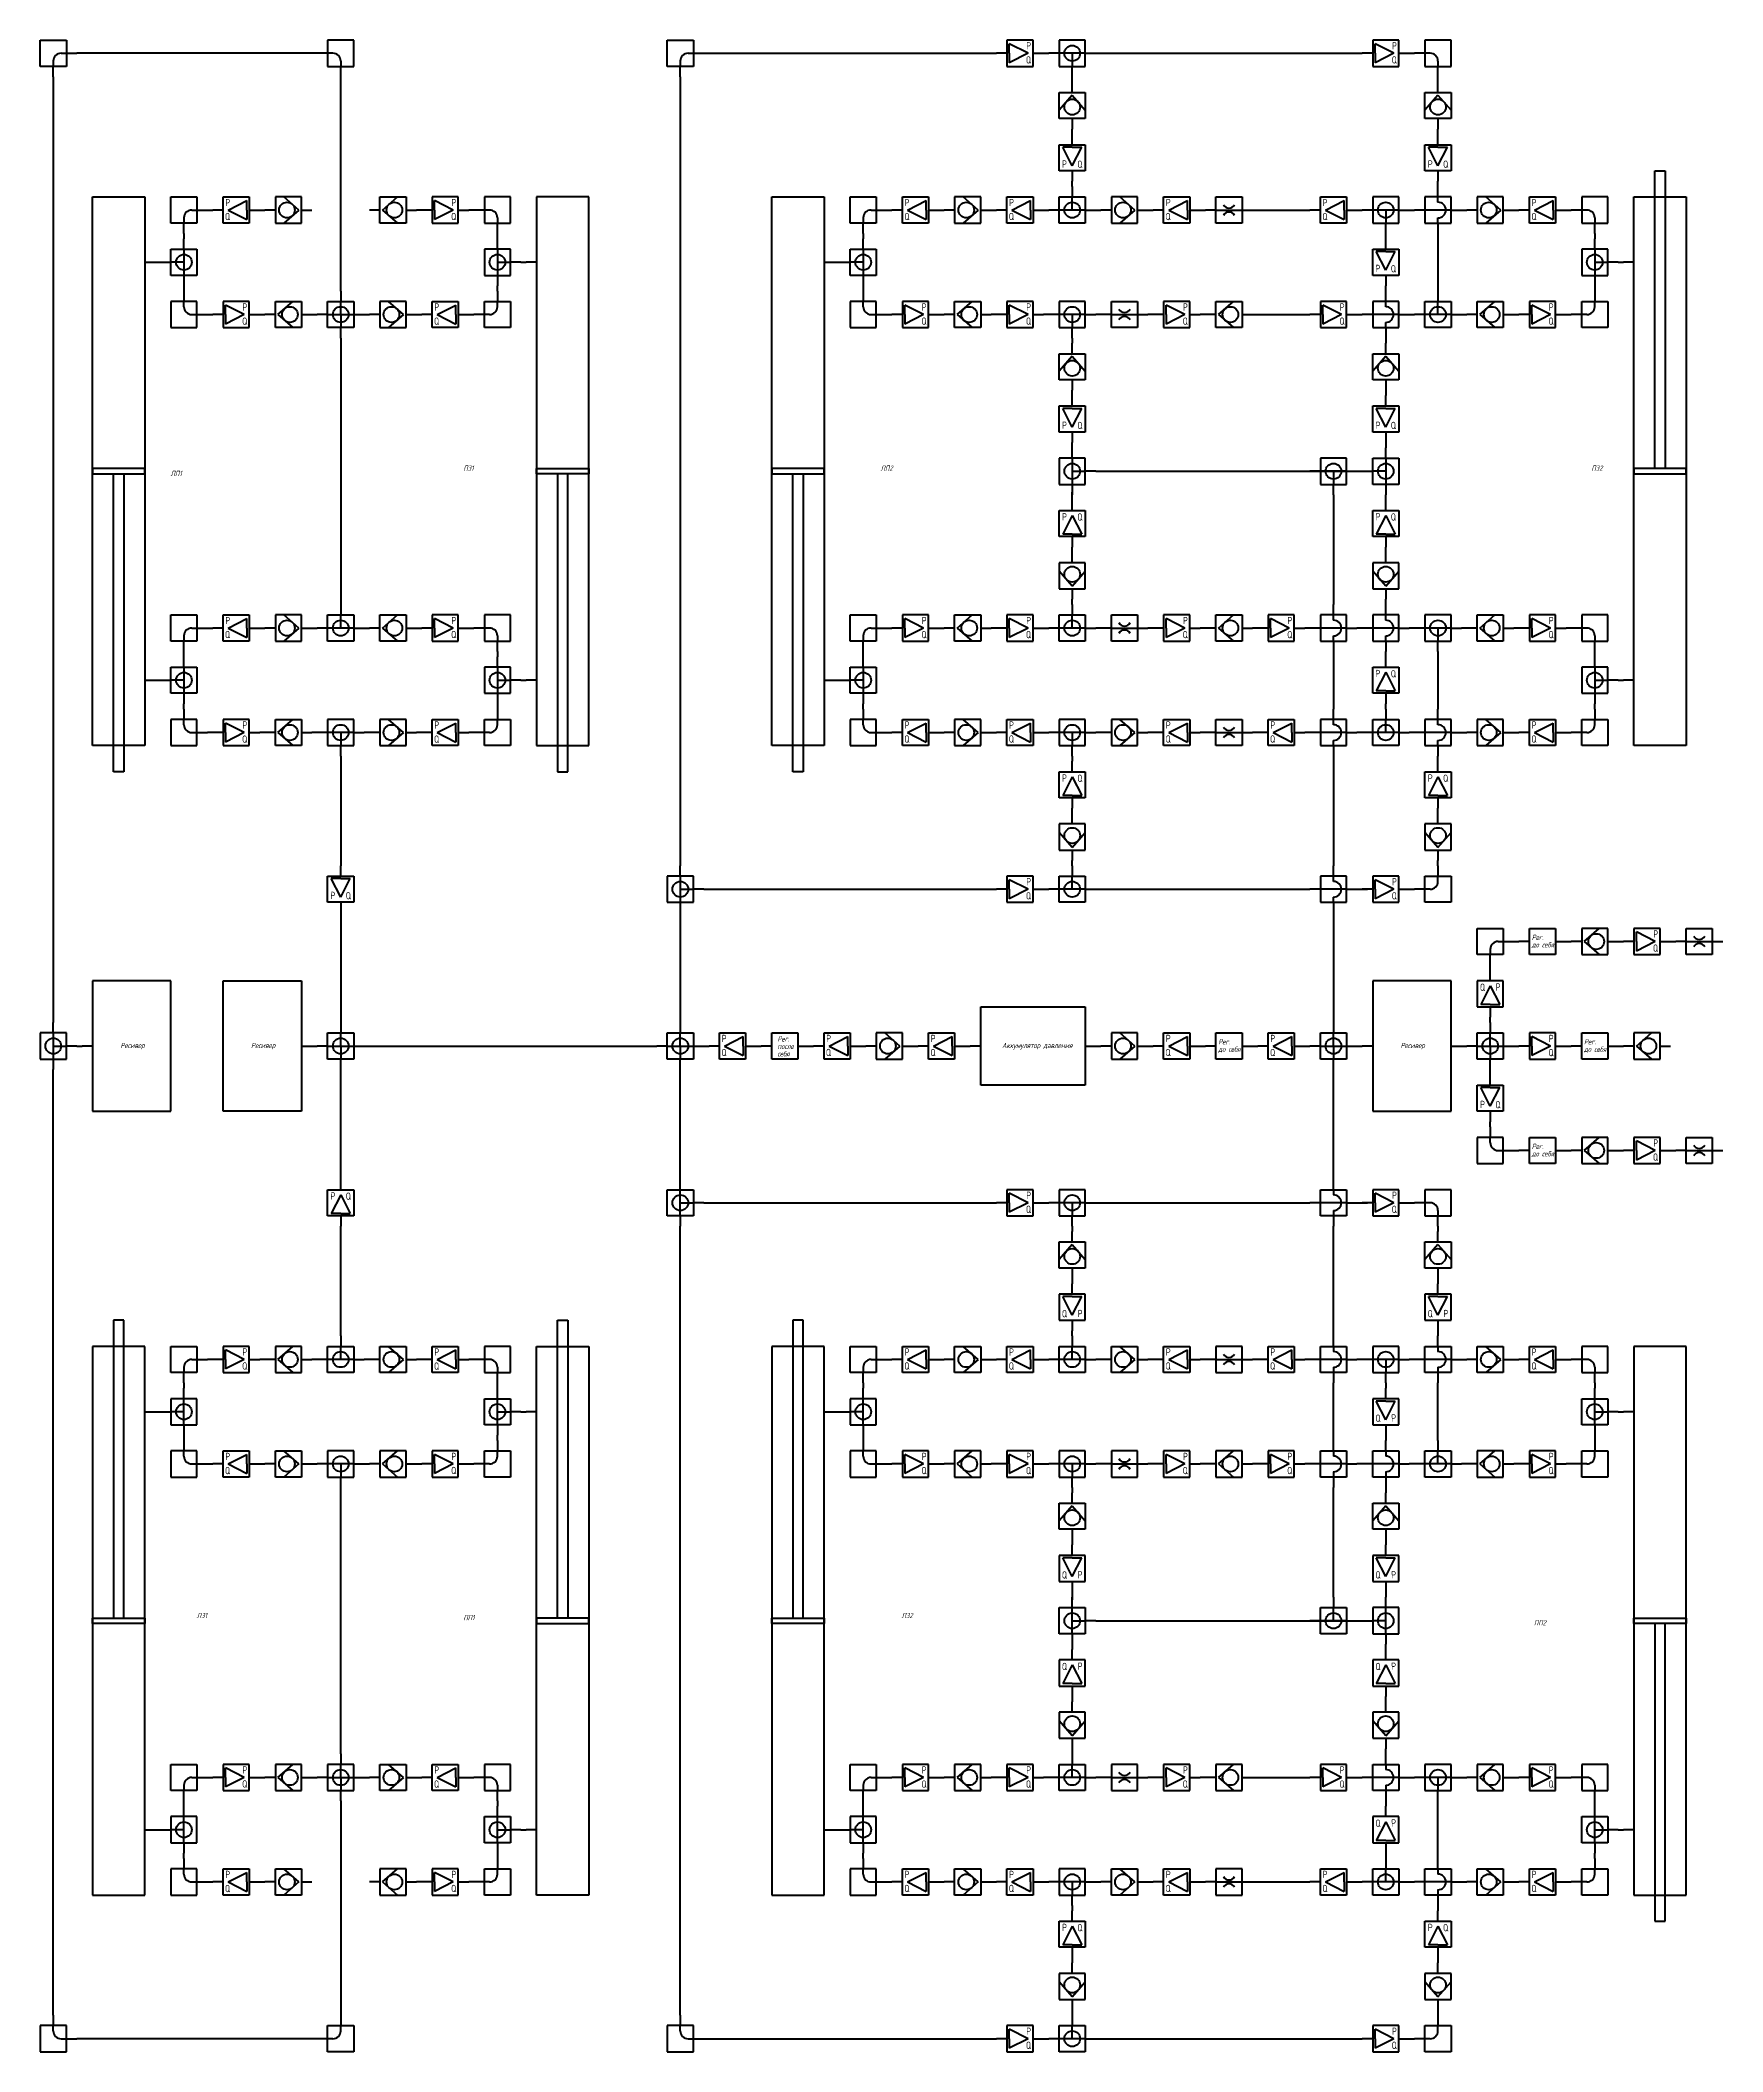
# Model space of a CAD drawing. Header units: millimetres. Extents: x -12 to 1598, y -962 to 962.
import ezdxf

# ---------------------------------------------------------------- set-up
doc = ezdxf.new("R2010")
doc.units = ezdxf.units.MM
doc.linetypes.add('K5LT_BASIC', pattern=[0])
doc.styles.add('KTEXTSTYLE', font='GOST_AU.SHX', dxfattribs={"width": 0.96, "height": 5})

msp = doc.modelspace()

# ---------------------------------------------------------------- texts
at = {"color": 7, "char_height": 5, "attachment_point": 1, "style": 'KTEXTSTYLE'}
for s, insert in [('\\H3.5;\\W0.965;\\Q15;\\Q15;\\H5.00;ЛП1', (112.2, 550.5)), ('\\H3.5;\\W0.965;\\Q15;\\Q15;\\H5.00;ПЗ1', (392.4, 555.5)), ('\\H3.5;\\W0.965;\\Q15;\\Q15;\\H5.00;ЛП2', (791.6, 555.5)), ('\\H3.5;\\W0.965;\\Q15;\\Q15;\\H5.00;ПЗ2', (1471.8, 555.5)), ('\\H3.5;\\W0.965;\\Q15;\\Q15;\\H5.00;ЛЗ1', (137.2, -542.5)), ('\\H3.5;\\W0.965;\\Q15;\\Q15;\\H5.00;ПП1', (392.4, -544.5)), ('\\H3.5;\\W0.965;\\Q15;\\Q15;\\H5.00;ЛЗ2', (811.6, -542.5)), ('\\H3.5;\\W0.965;\\Q15;\\Q15;\\H5.00;ПП2', (1416.8, -549.5))]:
    msp.add_mtext(s, dxfattribs=dict(at, insert=insert))

# ---------------------------------------------------------------- blocks, each defined once
blk = doc.blocks.new('U1')
at = {"color": 150, "linetype": 'K5LT_BASIC', "lineweight": 60, "true_color": 0x0080ff}
for p, q in [((112.5, 737.5), (112.5, 762.5)), ((112.5, 762.5), (137.5, 762.5)), ((137.5, 762.5), (137.5, 737.5)), ((137.5, 737.5), (112.5, 737.5))]:
    blk.add_line(p, q, dxfattribs=at)
blk = doc.blocks.new('U0')
at = {"color": 150, "linetype": 'K5LT_BASIC', "lineweight": 60, "true_color": 0x0080ff}
for p, q in [((125, 762.5), (125, 772.5)), ((125, 762.5), (125, 737.5)), ((102.5, 750), (112.5, 750)), ((125, 750), (112.5, 750)), ((125, 737.5), (125, 727.5))]:
    blk.add_line(p, q, dxfattribs=at)
blk.add_circle((125, 750), 7.5, dxfattribs=at)
blk.add_blockref('U1', (0, 0))
blk = doc.blocks.new('U3')
at = {"color": 150, "linetype": 'K5LT_BASIC', "lineweight": 60, "true_color": 0x0080ff}
for p, q in [((112.5, 812.5), (137.5, 812.5)), ((112.5, 787.5), (112.5, 812.5)), ((137.5, 812.5), (137.5, 787.5)), ((137.5, 787.5), (112.5, 787.5))]:
    blk.add_line(p, q, dxfattribs=at)
blk = doc.blocks.new('U2')
at = {"color": 150, "linetype": 'K5LT_BASIC', "lineweight": 60, "true_color": 0x0080ff}
for p, q in [((125, 792.5), (125, 787.5)), ((132.5, 800), (137.5, 800)), ((137.5, 800), (147.5, 800)), ((125, 777.5), (125, 787.5))]:
    blk.add_line(p, q, dxfattribs=at)
blk.add_arc((132.5, 792.5), 7.5, 90, 180, dxfattribs=at)
blk.add_blockref('U3', (0, 0))
blk = doc.blocks.new('U5')
at = {"color": 150, "linetype": 'K5LT_BASIC', "lineweight": 60, "true_color": 0x0080ff}
for p, q in [((137.5, 712.5), (112.5, 712.5)), ((112.5, 712.5), (112.5, 687.5)), ((137.5, 687.5), (137.5, 712.5)), ((112.5, 687.5), (137.5, 687.5))]:
    blk.add_line(p, q, dxfattribs=at)
blk = doc.blocks.new('U4')
at = {"color": 150, "linetype": 'K5LT_BASIC', "lineweight": 60, "true_color": 0x0080ff}
for p, q in [((125, 722.5), (125, 712.5)), ((125, 707.5), (125, 712.5)), ((132.5, 700), (137.5, 700)), ((137.5, 700), (147.5, 700))]:
    blk.add_line(p, q, dxfattribs=at)
blk.add_arc((132.5, 707.5), 7.5, 180, 270, dxfattribs=at)
blk.add_blockref('U5', (0, 0))
blk = doc.blocks.new('U7')
at = {"color": 150, "linetype": 'K5LT_BASIC', "lineweight": 60, "true_color": 0x0080ff}
for p, q in [((187.5, 712.5), (162.5, 712.5)), ((162.5, 712.5), (162.5, 687.5)), ((187.5, 687.5), (187.5, 712.5)), ((162.5, 687.5), (187.5, 687.5))]:
    blk.add_line(p, q, dxfattribs=at)
blk = doc.blocks.new('U6')
at = {"color": 150, "linetype": 'K5LT_BASIC', "lineweight": 60, "true_color": 0x0080ff}
for p, q in [((162.5, 700), (152.5, 700)), ((182.7, 700), (164.8, 709.1)), ((164.8, 700), (164.8, 709.1)), ((182.7, 700), (164.8, 690.9)), ((164.8, 700), (164.8, 690.9)), ((187.5, 700), (197.5, 700))]:
    blk.add_line(p, q, dxfattribs=at)
blk.add_blockref('U7', (0, 0))
at = {"color": 7, "char_height": 7, "attachment_point": 1, "style": 'KTEXTSTYLE'}
for s, insert in [('\\H3.5;\\W0.965;\\Q15;\\Q0;\\H7.00;{\\c16711680;Q}', (180.7, 697.2)), ('\\H3.5;\\W0.965;\\Q15;\\Q0;\\H7.00;{\\c16711680;P}', (181, 710.7))]:
    blk.add_mtext(s, dxfattribs=dict(at, insert=insert))
blk = doc.blocks.new('U9')
at = {"color": 150, "linetype": 'K5LT_BASIC', "lineweight": 60, "true_color": 0x0080ff}
for p, q in [((237.5, 812.5), (212.5, 812.5)), ((212.5, 812.5), (212.5, 787.5)), ((237.5, 787.5), (237.5, 812.5)), ((212.5, 787.5), (237.5, 787.5))]:
    blk.add_line(p, q, dxfattribs=at)
blk = doc.blocks.new('U8')
at = {"color": 150, "linetype": 'K5LT_BASIC', "lineweight": 60, "true_color": 0x0080ff}
for p, q in [((235, 800), (220.7, 812.5)), ((212.5, 800), (202.5, 800)), ((235, 800), (220.7, 787.5)), ((237.5, 800), (247.5, 800))]:
    blk.add_line(p, q, dxfattribs=at)
blk.add_circle((223.6, 800), 7.5, dxfattribs=at)
blk.add_blockref('U9', (0, 0))
blk = doc.blocks.new('U11')
at = {"color": 150, "linetype": 'K5LT_BASIC', "lineweight": 60, "true_color": 0x0080ff}
for p, q in [((212.5, 712.5), (237.5, 712.5)), ((212.5, 687.5), (212.5, 712.5)), ((237.5, 712.5), (237.5, 687.5)), ((237.5, 687.5), (212.5, 687.5))]:
    blk.add_line(p, q, dxfattribs=at)
blk = doc.blocks.new('U10')
at = {"color": 150, "linetype": 'K5LT_BASIC', "lineweight": 60, "true_color": 0x0080ff}
for p, q in [((215, 700), (229.3, 712.5)), ((212.5, 700), (202.5, 700)), ((215, 700), (229.3, 687.5)), ((237.5, 700), (247.5, 700))]:
    blk.add_line(p, q, dxfattribs=at)
blk.add_circle((226.4, 700), 7.5, dxfattribs=at)
blk.add_blockref('U11', (0, 0))
blk = doc.blocks.new('U13')
at = {"color": 150, "linetype": 'K5LT_BASIC', "lineweight": 60, "true_color": 0x0080ff}
for p, q in [((162.5, 812.5), (187.5, 812.5)), ((162.5, 787.5), (162.5, 812.5)), ((187.5, 812.5), (187.5, 787.5)), ((187.5, 787.5), (162.5, 787.5))]:
    blk.add_line(p, q, dxfattribs=at)
blk = doc.blocks.new('U12')
at = {"color": 150, "linetype": 'K5LT_BASIC', "lineweight": 60, "true_color": 0x0080ff}
for p, q in [((167.3, 800), (185.2, 809.1)), ((185.2, 800), (185.2, 809.1)), ((162.5, 800), (152.5, 800)), ((167.3, 800), (185.2, 790.9)), ((185.2, 800), (185.2, 790.9)), ((187.5, 800), (197.5, 800))]:
    blk.add_line(p, q, dxfattribs=at)
blk.add_blockref('U13', (0, 0))
at = {"color": 7, "char_height": 7, "attachment_point": 1, "style": 'KTEXTSTYLE'}
for s, insert in [('\\H3.5;\\W0.965;\\Q15;\\Q0;\\H7.00;{\\c16711680;P}', (164.6, 810.7)), ('\\H3.5;\\W0.965;\\Q15;\\Q0;\\H7.00;{\\c16711680;Q}', (164.3, 797.3))]:
    blk.add_mtext(s, dxfattribs=dict(at, insert=insert))
blk = doc.blocks.new('U15')
at = {"color": 150, "linetype": 'K5LT_BASIC', "lineweight": 60, "true_color": 0x0080ff}
for p, q in [((412.5, 762.5), (412.5, 737.5)), ((437.5, 762.5), (412.5, 762.5)), ((437.5, 737.5), (437.5, 762.5)), ((412.5, 737.5), (437.5, 737.5))]:
    blk.add_line(p, q, dxfattribs=at)
blk = doc.blocks.new('U14')
at = {"color": 150, "linetype": 'K5LT_BASIC', "lineweight": 60, "true_color": 0x0080ff}
for p, q in [((425, 762.5), (425, 772.5)), ((425, 762.5), (425, 737.5)), ((425, 750), (437.5, 750)), ((425, 737.5), (425, 727.5)), ((447.5, 750), (437.5, 750))]:
    blk.add_line(p, q, dxfattribs=at)
blk.add_circle((425, 750), 7.5, dxfattribs=at)
blk.add_blockref('U15', (0, 0))
blk = doc.blocks.new('U17')
at = {"color": 150, "linetype": 'K5LT_BASIC', "lineweight": 60, "true_color": 0x0080ff}
for p, q in [((412.5, 687.5), (412.5, 712.5)), ((412.5, 712.5), (437.5, 712.5)), ((437.5, 712.5), (437.5, 687.5)), ((437.5, 687.5), (412.5, 687.5))]:
    blk.add_line(p, q, dxfattribs=at)
blk = doc.blocks.new('U16')
at = {"color": 150, "linetype": 'K5LT_BASIC', "lineweight": 60, "true_color": 0x0080ff}
for p, q in [((425, 722.5), (425, 712.5)), ((425, 707.5), (425, 712.5)), ((412.5, 700), (402.5, 700)), ((417.5, 700), (412.5, 700))]:
    blk.add_line(p, q, dxfattribs=at)
blk.add_arc((417.5, 707.5), 7.5, 270, 0, dxfattribs=at)
blk.add_blockref('U17', (0, 0))
blk = doc.blocks.new('U19')
at = {"color": 150, "linetype": 'K5LT_BASIC', "lineweight": 60, "true_color": 0x0080ff}
for p, q in [((362.5, 712.5), (387.5, 712.5)), ((362.5, 687.5), (362.5, 712.5)), ((387.5, 712.5), (387.5, 687.5)), ((387.5, 687.5), (362.5, 687.5))]:
    blk.add_line(p, q, dxfattribs=at)
blk = doc.blocks.new('U18')
at = {"color": 150, "linetype": 'K5LT_BASIC', "lineweight": 60, "true_color": 0x0080ff}
for p, q in [((362.5, 700), (352.5, 700)), ((367.3, 700), (385.2, 709.1)), ((367.3, 700), (385.2, 690.9)), ((385.2, 700), (385.2, 709.1)), ((385.2, 700), (385.2, 690.9)), ((387.5, 700), (397.5, 700))]:
    blk.add_line(p, q, dxfattribs=at)
blk.add_blockref('U19', (0, 0))
at = {"color": 7, "char_height": 7, "attachment_point": 1, "style": 'KTEXTSTYLE'}
for s, insert in [('\\H3.5;\\W0.965;\\Q15;\\Q0;\\H7.00;{\\c16711680;Q}', (364.3, 697.2)), ('\\H3.5;\\W0.965;\\Q15;\\Q0;\\H7.00;{\\c16711680;P}', (364.6, 710.7))]:
    blk.add_mtext(s, dxfattribs=dict(at, insert=insert))
blk = doc.blocks.new('U21')
at = {"color": 150, "linetype": 'K5LT_BASIC', "lineweight": 60, "true_color": 0x0080ff}
for p, q in [((312.5, 812.5), (337.5, 812.5)), ((312.5, 787.5), (312.5, 812.5)), ((337.5, 812.5), (337.5, 787.5)), ((337.5, 787.5), (312.5, 787.5))]:
    blk.add_line(p, q, dxfattribs=at)
blk = doc.blocks.new('U20')
at = {"color": 150, "linetype": 'K5LT_BASIC', "lineweight": 60, "true_color": 0x0080ff}
for p, q in [((315, 800), (329.3, 812.5)), ((312.5, 800), (302.5, 800)), ((315, 800), (329.3, 787.5)), ((337.5, 800), (347.5, 800))]:
    blk.add_line(p, q, dxfattribs=at)
blk.add_circle((326.4, 800), 7.5, dxfattribs=at)
blk.add_blockref('U21', (0, 0))
blk = doc.blocks.new('U23')
at = {"color": 150, "linetype": 'K5LT_BASIC', "lineweight": 60, "true_color": 0x0080ff}
for p, q in [((337.5, 712.5), (312.5, 712.5)), ((312.5, 712.5), (312.5, 687.5)), ((337.5, 687.5), (337.5, 712.5)), ((312.5, 687.5), (337.5, 687.5))]:
    blk.add_line(p, q, dxfattribs=at)
blk = doc.blocks.new('U22')
at = {"color": 150, "linetype": 'K5LT_BASIC', "lineweight": 60, "true_color": 0x0080ff}
for p, q in [((335, 700), (320.7, 712.5)), ((312.5, 700), (302.5, 700)), ((335, 700), (320.7, 687.5)), ((337.5, 700), (347.5, 700))]:
    blk.add_line(p, q, dxfattribs=at)
blk.add_circle((323.6, 700), 7.5, dxfattribs=at)
blk.add_blockref('U23', (0, 0))
blk = doc.blocks.new('U25')
at = {"color": 150, "linetype": 'K5LT_BASIC', "lineweight": 60, "true_color": 0x0080ff}
for p, q in [((387.5, 812.5), (362.5, 812.5)), ((362.5, 812.5), (362.5, 787.5)), ((387.5, 787.5), (387.5, 812.5)), ((362.5, 787.5), (387.5, 787.5))]:
    blk.add_line(p, q, dxfattribs=at)
blk = doc.blocks.new('U24')
at = {"color": 150, "linetype": 'K5LT_BASIC', "lineweight": 60, "true_color": 0x0080ff}
for p, q in [((382.7, 800), (364.8, 809.1)), ((364.8, 800), (364.8, 809.1)), ((362.5, 800), (352.5, 800)), ((382.7, 800), (364.8, 790.9)), ((364.8, 800), (364.8, 790.9)), ((387.5, 800), (397.5, 800))]:
    blk.add_line(p, q, dxfattribs=at)
blk.add_blockref('U25', (0, 0))
at = {"color": 7, "char_height": 7, "attachment_point": 1, "style": 'KTEXTSTYLE'}
for s, insert in [('\\H3.5;\\W0.965;\\Q15;\\Q0;\\H7.00;{\\c16711680;P}', (381, 810.7)), ('\\H3.5;\\W0.965;\\Q15;\\Q0;\\H7.00;{\\c16711680;Q}', (380.7, 797.3))]:
    blk.add_mtext(s, dxfattribs=dict(at, insert=insert))
blk = doc.blocks.new('U27')
at = {"color": 150, "linetype": 'K5LT_BASIC', "lineweight": 60, "true_color": 0x0080ff}
for p, q in [((262.5, 712.5), (287.5, 712.5)), ((262.5, 687.5), (262.5, 712.5)), ((287.5, 712.5), (287.5, 687.5)), ((287.5, 687.5), (262.5, 687.5))]:
    blk.add_line(p, q, dxfattribs=at)
blk = doc.blocks.new('U26')
at = {"color": 150, "linetype": 'K5LT_BASIC', "lineweight": 60, "true_color": 0x0080ff}
for p, q in [((275, 722.5), (275, 712.5)), ((275, 700), (275, 712.5)), ((262.5, 700), (252.5, 700)), ((262.5, 700), (287.5, 700)), ((275, 700), (275, 687.5)), ((287.5, 700), (297.5, 700)), ((275, 677.5), (275, 687.5))]:
    blk.add_line(p, q, dxfattribs=at)
blk.add_circle((275, 700), 7.5, dxfattribs=at)
blk.add_blockref('U27', (0, 0))
blk = doc.blocks.new('U29')
at = {"color": 150, "linetype": 'K5LT_BASIC', "lineweight": 60, "true_color": 0x0080ff}
for p, q in [((112.5, 337.5), (112.5, 362.5)), ((112.5, 362.5), (137.5, 362.5)), ((137.5, 362.5), (137.5, 337.5)), ((137.5, 337.5), (112.5, 337.5))]:
    blk.add_line(p, q, dxfattribs=at)
blk = doc.blocks.new('U28')
at = {"color": 150, "linetype": 'K5LT_BASIC', "lineweight": 60, "true_color": 0x0080ff}
for p, q in [((125, 362.5), (125, 372.5)), ((102.5, 350), (112.5, 350)), ((125, 350), (112.5, 350)), ((125, 362.5), (125, 337.5)), ((125, 337.5), (125, 327.5))]:
    blk.add_line(p, q, dxfattribs=at)
blk.add_circle((125, 350), 7.5, dxfattribs=at)
blk.add_blockref('U29', (0, 0))
blk = doc.blocks.new('U31')
at = {"color": 150, "linetype": 'K5LT_BASIC', "lineweight": 60, "true_color": 0x0080ff}
for p, q in [((112.5, 412.5), (137.5, 412.5)), ((112.5, 387.5), (112.5, 412.5)), ((137.5, 412.5), (137.5, 387.5)), ((137.5, 387.5), (112.5, 387.5))]:
    blk.add_line(p, q, dxfattribs=at)
blk = doc.blocks.new('U30')
at = {"color": 150, "linetype": 'K5LT_BASIC', "lineweight": 60, "true_color": 0x0080ff}
for p, q in [((125, 392.5), (125, 387.5)), ((125, 377.5), (125, 387.5)), ((132.5, 400), (137.5, 400)), ((137.5, 400), (147.5, 400))]:
    blk.add_line(p, q, dxfattribs=at)
blk.add_arc((132.5, 392.5), 7.5, 90, 180, dxfattribs=at)
blk.add_blockref('U31', (0, 0))
blk = doc.blocks.new('U33')
at = {"color": 150, "linetype": 'K5LT_BASIC', "lineweight": 60, "true_color": 0x0080ff}
for p, q in [((137.5, 312.5), (112.5, 312.5)), ((112.5, 312.5), (112.5, 287.5)), ((137.5, 287.5), (137.5, 312.5)), ((112.5, 287.5), (137.5, 287.5))]:
    blk.add_line(p, q, dxfattribs=at)
blk = doc.blocks.new('U32')
at = {"color": 150, "linetype": 'K5LT_BASIC', "lineweight": 60, "true_color": 0x0080ff}
for p, q in [((125, 322.5), (125, 312.5)), ((125, 307.5), (125, 312.5)), ((132.5, 300), (137.5, 300)), ((137.5, 300), (147.5, 300))]:
    blk.add_line(p, q, dxfattribs=at)
blk.add_arc((132.5, 307.5), 7.5, 180, 270, dxfattribs=at)
blk.add_blockref('U33', (0, 0))
blk = doc.blocks.new('U35')
at = {"color": 150, "linetype": 'K5LT_BASIC', "lineweight": 60, "true_color": 0x0080ff}
for p, q in [((187.5, 312.5), (162.5, 312.5)), ((162.5, 312.5), (162.5, 287.5)), ((187.5, 287.5), (187.5, 312.5)), ((162.5, 287.5), (187.5, 287.5))]:
    blk.add_line(p, q, dxfattribs=at)
blk = doc.blocks.new('U34')
at = {"color": 150, "linetype": 'K5LT_BASIC', "lineweight": 60, "true_color": 0x0080ff}
for p, q in [((182.7, 300), (164.8, 309.1)), ((164.8, 300), (164.8, 309.1)), ((162.5, 300), (152.5, 300)), ((182.7, 300), (164.8, 290.9)), ((164.8, 300), (164.8, 290.9)), ((187.5, 300), (197.5, 300))]:
    blk.add_line(p, q, dxfattribs=at)
blk.add_blockref('U35', (0, 0))
at = {"color": 7, "char_height": 7, "attachment_point": 1, "style": 'KTEXTSTYLE'}
for s, insert in [('\\H3.5;\\W0.965;\\Q15;\\Q0;\\H7.00;{\\c16711680;P}', (181, 310.7)), ('\\H3.5;\\W0.965;\\Q15;\\Q0;\\H7.00;{\\c16711680;Q}', (180.7, 297.2))]:
    blk.add_mtext(s, dxfattribs=dict(at, insert=insert))
blk = doc.blocks.new('U37')
at = {"color": 150, "linetype": 'K5LT_BASIC', "lineweight": 60, "true_color": 0x0080ff}
for p, q in [((237.5, 412.5), (212.5, 412.5)), ((212.5, 412.5), (212.5, 387.5)), ((237.5, 387.5), (237.5, 412.5)), ((212.5, 387.5), (237.5, 387.5))]:
    blk.add_line(p, q, dxfattribs=at)
blk = doc.blocks.new('U36')
at = {"color": 150, "linetype": 'K5LT_BASIC', "lineweight": 60, "true_color": 0x0080ff}
for p, q in [((235, 400), (220.7, 412.5)), ((212.5, 400), (202.5, 400)), ((235, 400), (220.7, 387.5)), ((237.5, 400), (247.5, 400))]:
    blk.add_line(p, q, dxfattribs=at)
blk.add_circle((223.6, 400), 7.5, dxfattribs=at)
blk.add_blockref('U37', (0, 0))
blk = doc.blocks.new('U39')
at = {"color": 150, "linetype": 'K5LT_BASIC', "lineweight": 60, "true_color": 0x0080ff}
for p, q in [((212.5, 312.5), (237.5, 312.5)), ((212.5, 287.5), (212.5, 312.5)), ((237.5, 312.5), (237.5, 287.5)), ((237.5, 287.5), (212.5, 287.5))]:
    blk.add_line(p, q, dxfattribs=at)
blk = doc.blocks.new('U38')
at = {"color": 150, "linetype": 'K5LT_BASIC', "lineweight": 60, "true_color": 0x0080ff}
for p, q in [((215, 300), (229.3, 312.5)), ((212.5, 300), (202.5, 300)), ((215, 300), (229.3, 287.5)), ((237.5, 300), (247.5, 300))]:
    blk.add_line(p, q, dxfattribs=at)
blk.add_circle((226.4, 300), 7.5, dxfattribs=at)
blk.add_blockref('U39', (0, 0))
blk = doc.blocks.new('U41')
at = {"color": 150, "linetype": 'K5LT_BASIC', "lineweight": 60, "true_color": 0x0080ff}
for p, q in [((162.5, 412.5), (187.5, 412.5)), ((162.5, 387.5), (162.5, 412.5)), ((187.5, 412.5), (187.5, 387.5)), ((187.5, 387.5), (162.5, 387.5))]:
    blk.add_line(p, q, dxfattribs=at)
blk = doc.blocks.new('U40')
at = {"color": 150, "linetype": 'K5LT_BASIC', "lineweight": 60, "true_color": 0x0080ff}
for p, q in [((167.3, 400), (185.2, 409.1)), ((185.2, 400), (185.2, 409.1)), ((162.5, 400), (152.5, 400)), ((167.3, 400), (185.2, 390.9)), ((185.2, 400), (185.2, 390.9)), ((187.5, 400), (197.5, 400))]:
    blk.add_line(p, q, dxfattribs=at)
blk.add_blockref('U41', (0, 0))
at = {"color": 7, "char_height": 7, "attachment_point": 1, "style": 'KTEXTSTYLE'}
for s, insert in [('\\H3.5;\\W0.965;\\Q15;\\Q0;\\H7.00;{\\c16711680;P}', (164.6, 410.7)), ('\\H3.5;\\W0.965;\\Q15;\\Q0;\\H7.00;{\\c16711680;Q}', (164.3, 397.3))]:
    blk.add_mtext(s, dxfattribs=dict(at, insert=insert))
blk = doc.blocks.new('U43')
at = {"color": 150, "linetype": 'K5LT_BASIC', "lineweight": 60, "true_color": 0x0080ff}
for p, q in [((412.5, 362.5), (412.5, 337.5)), ((437.5, 362.5), (412.5, 362.5)), ((437.5, 337.5), (437.5, 362.5)), ((412.5, 337.5), (437.5, 337.5))]:
    blk.add_line(p, q, dxfattribs=at)
blk = doc.blocks.new('U42')
at = {"color": 150, "linetype": 'K5LT_BASIC', "lineweight": 60, "true_color": 0x0080ff}
for p, q in [((425, 362.5), (425, 372.5)), ((425, 362.5), (425, 337.5)), ((425, 350), (437.5, 350)), ((447.5, 350), (437.5, 350)), ((425, 337.5), (425, 327.5))]:
    blk.add_line(p, q, dxfattribs=at)
blk.add_circle((425, 350), 7.5, dxfattribs=at)
blk.add_blockref('U43', (0, 0))
blk = doc.blocks.new('U45')
at = {"color": 150, "linetype": 'K5LT_BASIC', "lineweight": 60, "true_color": 0x0080ff}
for p, q in [((437.5, 412.5), (412.5, 412.5)), ((412.5, 412.5), (412.5, 387.5)), ((437.5, 387.5), (437.5, 412.5)), ((412.5, 387.5), (437.5, 387.5))]:
    blk.add_line(p, q, dxfattribs=at)
blk = doc.blocks.new('U44')
at = {"color": 150, "linetype": 'K5LT_BASIC', "lineweight": 60, "true_color": 0x0080ff}
for p, q in [((412.5, 400), (402.5, 400)), ((417.5, 400), (412.5, 400)), ((425, 392.5), (425, 387.5)), ((425, 377.5), (425, 387.5))]:
    blk.add_line(p, q, dxfattribs=at)
blk.add_arc((417.5, 392.5), 7.5, 0, 90, dxfattribs=at)
blk.add_blockref('U45', (0, 0))
blk = doc.blocks.new('U47')
at = {"color": 150, "linetype": 'K5LT_BASIC', "lineweight": 60, "true_color": 0x0080ff}
for p, q in [((412.5, 287.5), (412.5, 312.5)), ((412.5, 312.5), (437.5, 312.5)), ((437.5, 312.5), (437.5, 287.5)), ((437.5, 287.5), (412.5, 287.5))]:
    blk.add_line(p, q, dxfattribs=at)
blk = doc.blocks.new('U46')
at = {"color": 150, "linetype": 'K5LT_BASIC', "lineweight": 60, "true_color": 0x0080ff}
for p, q in [((425, 322.5), (425, 312.5)), ((425, 307.5), (425, 312.5)), ((412.5, 300), (402.5, 300)), ((417.5, 300), (412.5, 300))]:
    blk.add_line(p, q, dxfattribs=at)
blk.add_arc((417.5, 307.5), 7.5, 270, 0, dxfattribs=at)
blk.add_blockref('U47', (0, 0))
blk = doc.blocks.new('U49')
at = {"color": 150, "linetype": 'K5LT_BASIC', "lineweight": 60, "true_color": 0x0080ff}
for p, q in [((362.5, 312.5), (387.5, 312.5)), ((362.5, 287.5), (362.5, 312.5)), ((387.5, 312.5), (387.5, 287.5)), ((387.5, 287.5), (362.5, 287.5))]:
    blk.add_line(p, q, dxfattribs=at)
blk = doc.blocks.new('U48')
at = {"color": 150, "linetype": 'K5LT_BASIC', "lineweight": 60, "true_color": 0x0080ff}
for p, q in [((367.3, 300), (385.2, 309.1)), ((385.2, 300), (385.2, 309.1)), ((362.5, 300), (352.5, 300)), ((367.3, 300), (385.2, 290.9)), ((385.2, 300), (385.2, 290.9)), ((387.5, 300), (397.5, 300))]:
    blk.add_line(p, q, dxfattribs=at)
blk.add_blockref('U49', (0, 0))
at = {"color": 7, "char_height": 7, "attachment_point": 1, "style": 'KTEXTSTYLE'}
for s, insert in [('\\H3.5;\\W0.965;\\Q15;\\Q0;\\H7.00;{\\c16711680;P}', (364.6, 310.7)), ('\\H3.5;\\W0.965;\\Q15;\\Q0;\\H7.00;{\\c16711680;Q}', (364.3, 297.2))]:
    blk.add_mtext(s, dxfattribs=dict(at, insert=insert))
blk = doc.blocks.new('U51')
at = {"color": 150, "linetype": 'K5LT_BASIC', "lineweight": 60, "true_color": 0x0080ff}
for p, q in [((312.5, 412.5), (337.5, 412.5)), ((312.5, 387.5), (312.5, 412.5)), ((337.5, 412.5), (337.5, 387.5)), ((337.5, 387.5), (312.5, 387.5))]:
    blk.add_line(p, q, dxfattribs=at)
blk = doc.blocks.new('U50')
at = {"color": 150, "linetype": 'K5LT_BASIC', "lineweight": 60, "true_color": 0x0080ff}
for p, q in [((315, 400), (329.3, 412.5)), ((312.5, 400), (302.5, 400)), ((315, 400), (329.3, 387.5)), ((337.5, 400), (347.5, 400))]:
    blk.add_line(p, q, dxfattribs=at)
blk.add_circle((326.4, 400), 7.5, dxfattribs=at)
blk.add_blockref('U51', (0, 0))
blk = doc.blocks.new('U53')
at = {"color": 150, "linetype": 'K5LT_BASIC', "lineweight": 60, "true_color": 0x0080ff}
for p, q in [((337.5, 312.5), (312.5, 312.5)), ((312.5, 312.5), (312.5, 287.5)), ((337.5, 287.5), (337.5, 312.5)), ((312.5, 287.5), (337.5, 287.5))]:
    blk.add_line(p, q, dxfattribs=at)
blk = doc.blocks.new('U52')
at = {"color": 150, "linetype": 'K5LT_BASIC', "lineweight": 60, "true_color": 0x0080ff}
for p, q in [((335, 300), (320.7, 312.5)), ((312.5, 300), (302.5, 300)), ((335, 300), (320.7, 287.5)), ((337.5, 300), (347.5, 300))]:
    blk.add_line(p, q, dxfattribs=at)
blk.add_circle((323.6, 300), 7.5, dxfattribs=at)
blk.add_blockref('U53', (0, 0))
blk = doc.blocks.new('U55')
at = {"color": 150, "linetype": 'K5LT_BASIC', "lineweight": 60, "true_color": 0x0080ff}
for p, q in [((387.5, 412.5), (362.5, 412.5)), ((362.5, 412.5), (362.5, 387.5)), ((387.5, 387.5), (387.5, 412.5)), ((362.5, 387.5), (387.5, 387.5))]:
    blk.add_line(p, q, dxfattribs=at)
blk = doc.blocks.new('U54')
at = {"color": 150, "linetype": 'K5LT_BASIC', "lineweight": 60, "true_color": 0x0080ff}
for p, q in [((382.7, 400), (364.8, 409.1)), ((364.8, 400), (364.8, 409.1)), ((362.5, 400), (352.5, 400)), ((382.7, 400), (364.8, 390.9)), ((364.8, 400), (364.8, 390.9)), ((387.5, 400), (397.5, 400))]:
    blk.add_line(p, q, dxfattribs=at)
blk.add_blockref('U55', (0, 0))
at = {"color": 7, "char_height": 7, "attachment_point": 1, "style": 'KTEXTSTYLE'}
for s, insert in [('\\H3.5;\\W0.965;\\Q15;\\Q0;\\H7.00;{\\c16711680;P}', (381, 410.7)), ('\\H3.5;\\W0.965;\\Q15;\\Q0;\\H7.00;{\\c16711680;Q}', (380.7, 397.3))]:
    blk.add_mtext(s, dxfattribs=dict(at, insert=insert))
blk = doc.blocks.new('U57')
at = {"color": 150, "linetype": 'K5LT_BASIC', "lineweight": 60, "true_color": 0x0080ff}
for p, q in [((262.5, 387.5), (262.5, 412.5)), ((262.5, 412.5), (287.5, 412.5)), ((287.5, 412.5), (287.5, 387.5)), ((287.5, 387.5), (262.5, 387.5))]:
    blk.add_line(p, q, dxfattribs=at)
blk = doc.blocks.new('U56')
at = {"color": 150, "linetype": 'K5LT_BASIC', "lineweight": 60, "true_color": 0x0080ff}
for p, q in [((275, 422.5), (275, 412.5)), ((275, 400), (275, 412.5)), ((262.5, 400), (252.5, 400)), ((287.5, 400), (262.5, 400)), ((287.5, 400), (297.5, 400))]:
    blk.add_line(p, q, dxfattribs=at)
blk.add_circle((275, 400), 7.5, dxfattribs=at)
blk.add_blockref('U57', (0, 0))
blk = doc.blocks.new('U59')
at = {"color": 150, "linetype": 'K5LT_BASIC', "lineweight": 60, "true_color": 0x0080ff}
for p, q in [((287.5, 312.5), (262.5, 312.5)), ((262.5, 312.5), (262.5, 287.5)), ((287.5, 287.5), (287.5, 312.5)), ((262.5, 287.5), (287.5, 287.5))]:
    blk.add_line(p, q, dxfattribs=at)
blk = doc.blocks.new('U58')
at = {"color": 150, "linetype": 'K5LT_BASIC', "lineweight": 60, "true_color": 0x0080ff}
for p, q in [((262.5, 300), (252.5, 300)), ((287.5, 300), (262.5, 300)), ((275, 300), (275, 287.5)), ((287.5, 300), (297.5, 300)), ((275, 277.5), (275, 287.5))]:
    blk.add_line(p, q, dxfattribs=at)
blk.add_circle((275, 300), 7.5, dxfattribs=at)
blk.add_blockref('U59', (0, 0))
blk = doc.blocks.new('U61')
at = {"color": 150, "linetype": 'K5LT_BASIC', "lineweight": 60, "true_color": 0x0080ff}
for p, q in [((887.5, 37.5), (987.5, 37.5)), ((887.5, -37.5), (887.5, 37.5)), ((987.5, 37.5), (987.5, -37.5)), ((987.5, -37.5), (887.5, -37.5))]:
    blk.add_line(p, q, dxfattribs=at)
blk = doc.blocks.new('U60')
at = {"color": 150, "linetype": 'K5LT_BASIC', "lineweight": 60, "true_color": 0x0080ff}
for p, q in [((887.5, 0), (877.5, 0)), ((987.5, 0), (997.5, 0))]:
    blk.add_line(p, q, dxfattribs=at)
blk.add_blockref('U61', (0, 0))
at = {"color": 7, "insert": (907.9, 3), "char_height": 5, "attachment_point": 1, "style": 'KTEXTSTYLE'}
blk.add_mtext('\\H3.5;\\W0.965;\\Q15;\\Q15;\\H5.00;Аккумулятор давления', dxfattribs=at)
blk = doc.blocks.new('U63')
at = {"color": 150, "linetype": 'K5LT_BASIC', "lineweight": 60, "true_color": 0x0080ff}
for p, q in [((162.5, -62.5), (162.5, 62.5)), ((162.5, 62.5), (237.5, 62.5)), ((237.5, 62.5), (237.5, -62.5)), ((237.5, -62.5), (162.5, -62.5))]:
    blk.add_line(p, q, dxfattribs=at)
blk = doc.blocks.new('U62')
at = {"color": 150, "linetype": 'K5LT_BASIC', "lineweight": 60, "true_color": 0x0080ff}
blk.add_line((237.5, 0), (247.5, 0), dxfattribs=at)
blk.add_blockref('U63', (0, 0))
at = {"color": 7, "insert": (189.2, 3), "char_height": 5, "attachment_point": 1, "style": 'KTEXTSTYLE'}
blk.add_mtext('\\H3.5;\\W0.965;\\Q15;\\Q15;\\H5.00;Ресивер', dxfattribs=at)
blk = doc.blocks.new('U65')
at = {"color": 150, "linetype": 'K5LT_BASIC', "lineweight": 60, "true_color": 0x0080ff}
for p, q in [((-12.5, 962.5), (12.5, 962.5)), ((-12.5, 937.5), (-12.5, 962.5)), ((12.5, 962.5), (12.5, 937.5)), ((12.5, 937.5), (-12.5, 937.5))]:
    blk.add_line(p, q, dxfattribs=at)
blk = doc.blocks.new('U64')
at = {"color": 150, "linetype": 'K5LT_BASIC', "lineweight": 60, "true_color": 0x0080ff}
for p, q in [((7.5, 950), (12.5, 950)), ((12.5, 950), (22.5, 950)), ((0, 942.5), (0, 937.5)), ((0, 927.5), (0, 937.5))]:
    blk.add_line(p, q, dxfattribs=at)
blk.add_arc((7.5, 942.5), 7.5, 90, 180, dxfattribs=at)
blk.add_blockref('U65', (0, 0))
blk = doc.blocks.new('U67')
at = {"color": 150, "linetype": 'K5LT_BASIC', "lineweight": 60, "true_color": 0x0080ff}
for p, q in [((437.5, 812.5), (412.5, 812.5)), ((412.5, 812.5), (412.5, 787.5)), ((437.5, 787.5), (437.5, 812.5)), ((412.5, 787.5), (437.5, 787.5))]:
    blk.add_line(p, q, dxfattribs=at)
blk = doc.blocks.new('U66')
at = {"color": 150, "linetype": 'K5LT_BASIC', "lineweight": 60, "true_color": 0x0080ff}
for p, q in [((412.5, 800), (402.5, 800)), ((417.5, 800), (412.5, 800)), ((425, 792.5), (425, 787.5)), ((425, 777.5), (425, 787.5))]:
    blk.add_line(p, q, dxfattribs=at)
blk.add_arc((417.5, 792.5), 7.5, 0, 90, dxfattribs=at)
blk.add_blockref('U67', (0, 0))
blk = doc.blocks.new('U69')
at = {"color": 150, "linetype": 'K5LT_BASIC', "lineweight": 60, "true_color": 0x0080ff}
for p, q in [((762.5, 737.5), (762.5, 762.5)), ((762.5, 762.5), (787.5, 762.5)), ((787.5, 762.5), (787.5, 737.5)), ((787.5, 737.5), (762.5, 737.5))]:
    blk.add_line(p, q, dxfattribs=at)
blk = doc.blocks.new('U68')
at = {"color": 150, "linetype": 'K5LT_BASIC', "lineweight": 60, "true_color": 0x0080ff}
for p, q in [((775, 762.5), (775, 772.5)), ((775, 762.5), (775, 737.5)), ((752.5, 750), (762.5, 750)), ((775, 750), (762.5, 750)), ((775, 737.5), (775, 727.5))]:
    blk.add_line(p, q, dxfattribs=at)
blk.add_circle((775, 750), 7.5, dxfattribs=at)
blk.add_blockref('U69', (0, 0))
blk = doc.blocks.new('U71')
at = {"color": 150, "linetype": 'K5LT_BASIC', "lineweight": 60, "true_color": 0x0080ff}
for p, q in [((762.5, 812.5), (787.5, 812.5)), ((762.5, 787.5), (762.5, 812.5)), ((787.5, 812.5), (787.5, 787.5)), ((787.5, 787.5), (762.5, 787.5))]:
    blk.add_line(p, q, dxfattribs=at)
blk = doc.blocks.new('U70')
at = {"color": 150, "linetype": 'K5LT_BASIC', "lineweight": 60, "true_color": 0x0080ff}
for p, q in [((775, 792.5), (775, 787.5)), ((782.5, 800), (787.5, 800)), ((787.5, 800), (797.5, 800)), ((775, 777.5), (775, 787.5))]:
    blk.add_line(p, q, dxfattribs=at)
blk.add_arc((782.5, 792.5), 7.5, 90, 180, dxfattribs=at)
blk.add_blockref('U71', (0, 0))
blk = doc.blocks.new('U73')
at = {"color": 150, "linetype": 'K5LT_BASIC', "lineweight": 60, "true_color": 0x0080ff}
for p, q in [((787.5, 712.5), (762.5, 712.5)), ((762.5, 712.5), (762.5, 687.5)), ((787.5, 687.5), (787.5, 712.5)), ((762.5, 687.5), (787.5, 687.5))]:
    blk.add_line(p, q, dxfattribs=at)
blk = doc.blocks.new('U72')
at = {"color": 150, "linetype": 'K5LT_BASIC', "lineweight": 60, "true_color": 0x0080ff}
for p, q in [((775, 722.5), (775, 712.5)), ((775, 707.5), (775, 712.5)), ((782.5, 700), (787.5, 700)), ((787.5, 700), (797.5, 700))]:
    blk.add_line(p, q, dxfattribs=at)
blk.add_arc((782.5, 707.5), 7.5, 180, 270, dxfattribs=at)
blk.add_blockref('U73', (0, 0))
blk = doc.blocks.new('U75')
at = {"color": 150, "linetype": 'K5LT_BASIC', "lineweight": 60, "true_color": 0x0080ff}
for p, q in [((837.5, 712.5), (812.5, 712.5)), ((812.5, 712.5), (812.5, 687.5)), ((837.5, 687.5), (837.5, 712.5)), ((812.5, 687.5), (837.5, 687.5))]:
    blk.add_line(p, q, dxfattribs=at)
blk = doc.blocks.new('U74')
at = {"color": 150, "linetype": 'K5LT_BASIC', "lineweight": 60, "true_color": 0x0080ff}
for p, q in [((812.5, 700), (802.5, 700)), ((832.7, 700), (814.8, 709.1)), ((814.8, 700), (814.8, 709.1)), ((832.7, 700), (814.8, 690.9)), ((814.8, 700), (814.8, 690.9)), ((837.5, 700), (847.5, 700))]:
    blk.add_line(p, q, dxfattribs=at)
blk.add_blockref('U75', (0, 0))
at = {"color": 7, "char_height": 7, "attachment_point": 1, "style": 'KTEXTSTYLE'}
for s, insert in [('\\H3.5;\\W0.965;\\Q15;\\Q0;\\H7.00;{\\c16711680;Q}', (830.7, 697.2)), ('\\H3.5;\\W0.965;\\Q15;\\Q0;\\H7.00;{\\c16711680;P}', (831, 710.7))]:
    blk.add_mtext(s, dxfattribs=dict(at, insert=insert))
blk = doc.blocks.new('U77')
at = {"color": 150, "linetype": 'K5LT_BASIC', "lineweight": 60, "true_color": 0x0080ff}
for p, q in [((887.5, 812.5), (862.5, 812.5)), ((862.5, 812.5), (862.5, 787.5)), ((887.5, 787.5), (887.5, 812.5)), ((862.5, 787.5), (887.5, 787.5))]:
    blk.add_line(p, q, dxfattribs=at)
blk = doc.blocks.new('U76')
at = {"color": 150, "linetype": 'K5LT_BASIC', "lineweight": 60, "true_color": 0x0080ff}
for p, q in [((885, 800), (870.7, 812.5)), ((862.5, 800), (852.5, 800)), ((885, 800), (870.7, 787.5)), ((887.5, 800), (897.5, 800))]:
    blk.add_line(p, q, dxfattribs=at)
blk.add_circle((873.6, 800), 7.5, dxfattribs=at)
blk.add_blockref('U77', (0, 0))
blk = doc.blocks.new('U79')
at = {"color": 150, "linetype": 'K5LT_BASIC', "lineweight": 60, "true_color": 0x0080ff}
for p, q in [((862.5, 712.5), (887.5, 712.5)), ((862.5, 687.5), (862.5, 712.5)), ((887.5, 712.5), (887.5, 687.5)), ((887.5, 687.5), (862.5, 687.5))]:
    blk.add_line(p, q, dxfattribs=at)
blk = doc.blocks.new('U78')
at = {"color": 150, "linetype": 'K5LT_BASIC', "lineweight": 60, "true_color": 0x0080ff}
for p, q in [((865, 700), (879.3, 712.5)), ((862.5, 700), (852.5, 700)), ((865, 700), (879.3, 687.5)), ((887.5, 700), (897.5, 700))]:
    blk.add_line(p, q, dxfattribs=at)
blk.add_circle((876.4, 700), 7.5, dxfattribs=at)
blk.add_blockref('U79', (0, 0))
blk = doc.blocks.new('U81')
at = {"color": 150, "linetype": 'K5LT_BASIC', "lineweight": 60, "true_color": 0x0080ff}
for p, q in [((812.5, 812.5), (837.5, 812.5)), ((812.5, 787.5), (812.5, 812.5)), ((837.5, 812.5), (837.5, 787.5)), ((837.5, 787.5), (812.5, 787.5))]:
    blk.add_line(p, q, dxfattribs=at)
blk = doc.blocks.new('U80')
at = {"color": 150, "linetype": 'K5LT_BASIC', "lineweight": 60, "true_color": 0x0080ff}
for p, q in [((817.3, 800), (835.2, 809.1)), ((835.2, 800), (835.2, 809.1)), ((812.5, 800), (802.5, 800)), ((817.3, 800), (835.2, 790.9)), ((835.2, 800), (835.2, 790.9)), ((837.5, 800), (847.5, 800))]:
    blk.add_line(p, q, dxfattribs=at)
blk.add_blockref('U81', (0, 0))
at = {"color": 7, "char_height": 7, "attachment_point": 1, "style": 'KTEXTSTYLE'}
for s, insert in [('\\H3.5;\\W0.965;\\Q15;\\Q0;\\H7.00;{\\c16711680;P}', (814.6, 810.7)), ('\\H3.5;\\W0.965;\\Q15;\\Q0;\\H7.00;{\\c16711680;Q}', (814.3, 797.3))]:
    blk.add_mtext(s, dxfattribs=dict(at, insert=insert))
blk = doc.blocks.new('U83')
at = {"color": 150, "linetype": 'K5LT_BASIC', "lineweight": 60, "true_color": 0x0080ff}
for p, q in [((762.5, 337.5), (762.5, 362.5)), ((762.5, 362.5), (787.5, 362.5)), ((787.5, 362.5), (787.5, 337.5)), ((787.5, 337.5), (762.5, 337.5))]:
    blk.add_line(p, q, dxfattribs=at)
blk = doc.blocks.new('U82')
at = {"color": 150, "linetype": 'K5LT_BASIC', "lineweight": 60, "true_color": 0x0080ff}
for p, q in [((775, 362.5), (775, 372.5)), ((752.5, 350), (762.5, 350)), ((775, 350), (762.5, 350)), ((775, 362.5), (775, 337.5)), ((775, 337.5), (775, 327.5))]:
    blk.add_line(p, q, dxfattribs=at)
blk.add_circle((775, 350), 7.5, dxfattribs=at)
blk.add_blockref('U83', (0, 0))
blk = doc.blocks.new('U85')
at = {"color": 150, "linetype": 'K5LT_BASIC', "lineweight": 60, "true_color": 0x0080ff}
for p, q in [((762.5, 412.5), (787.5, 412.5)), ((762.5, 387.5), (762.5, 412.5)), ((787.5, 412.5), (787.5, 387.5)), ((787.5, 387.5), (762.5, 387.5))]:
    blk.add_line(p, q, dxfattribs=at)
blk = doc.blocks.new('U84')
at = {"color": 150, "linetype": 'K5LT_BASIC', "lineweight": 60, "true_color": 0x0080ff}
for p, q in [((775, 392.5), (775, 387.5)), ((775, 377.5), (775, 387.5)), ((782.5, 400), (787.5, 400)), ((787.5, 400), (797.5, 400))]:
    blk.add_line(p, q, dxfattribs=at)
blk.add_arc((782.5, 392.5), 7.5, 90, 180, dxfattribs=at)
blk.add_blockref('U85', (0, 0))
blk = doc.blocks.new('U87')
at = {"color": 150, "linetype": 'K5LT_BASIC', "lineweight": 60, "true_color": 0x0080ff}
for p, q in [((962.5, 787.5), (962.5, 812.5)), ((962.5, 812.5), (987.5, 812.5)), ((987.5, 812.5), (987.5, 787.5)), ((987.5, 787.5), (962.5, 787.5))]:
    blk.add_line(p, q, dxfattribs=at)
blk = doc.blocks.new('U86')
at = {"color": 150, "linetype": 'K5LT_BASIC', "lineweight": 60, "true_color": 0x0080ff}
for p, q in [((975, 822.5), (975, 812.5)), ((975, 800), (975, 812.5)), ((962.5, 800), (952.5, 800)), ((987.5, 800), (962.5, 800)), ((987.5, 800), (997.5, 800))]:
    blk.add_line(p, q, dxfattribs=at)
blk.add_circle((975, 800), 7.5, dxfattribs=at)
blk.add_blockref('U87', (0, 0))
blk = doc.blocks.new('U89')
at = {"color": 150, "linetype": 'K5LT_BASIC', "lineweight": 60, "true_color": 0x0080ff}
for p, q in [((1037.5, 812.5), (1012.5, 812.5)), ((1012.5, 812.5), (1012.5, 787.5)), ((1037.5, 787.5), (1037.5, 812.5)), ((1012.5, 787.5), (1037.5, 787.5))]:
    blk.add_line(p, q, dxfattribs=at)
blk = doc.blocks.new('U88')
at = {"color": 150, "linetype": 'K5LT_BASIC', "lineweight": 60, "true_color": 0x0080ff}
for p, q in [((1035, 800), (1020.7, 812.5)), ((1012.5, 800), (1002.5, 800)), ((1035, 800), (1020.7, 787.5)), ((1037.5, 800), (1047.5, 800))]:
    blk.add_line(p, q, dxfattribs=at)
blk.add_circle((1023.6, 800), 7.5, dxfattribs=at)
blk.add_blockref('U89', (0, 0))
blk = doc.blocks.new('U91')
at = {"color": 150, "linetype": 'K5LT_BASIC', "lineweight": 60, "true_color": 0x0080ff}
for p, q in [((37.5, 812.5), (87.5, 812.5)), ((37.5, 287.5), (37.5, 812.5)), ((87.5, 812.5), (87.5, 287.5)), ((87.5, 287.5), (37.5, 287.5))]:
    blk.add_line(p, q, dxfattribs=at)
blk = doc.blocks.new('U92')
at = {"color": 150, "linetype": 'K5LT_BASIC', "lineweight": 60, "true_color": 0x0080ff}
for p, q in [((87.5, 552.5), (37.5, 552.5)), ((37.5, 552.5), (37.5, 547.5)), ((37.5, 547.5), (87.5, 547.5)), ((87.5, 547.5), (87.5, 552.5))]:
    blk.add_line(p, q, dxfattribs=at)
blk = doc.blocks.new('U93')
at = {"color": 150, "linetype": 'K5LT_BASIC', "lineweight": 60, "true_color": 0x0080ff}
for p, q in [((57.5, 547.5), (67.5, 547.5)), ((57.5, 262.5), (57.5, 547.5)), ((67.5, 547.5), (67.5, 262.5)), ((67.5, 262.5), (57.5, 262.5))]:
    blk.add_line(p, q, dxfattribs=at)
blk = doc.blocks.new('U90')
at = {"color": 150, "linetype": 'K5LT_BASIC', "lineweight": 60, "true_color": 0x0080ff}
for p, q in [((87.5, 750), (97.5, 750)), ((87.5, 350), (97.5, 350))]:
    blk.add_line(p, q, dxfattribs=at)
for name in ['U91', 'U92', 'U93']:
    blk.add_blockref(name, (0, 0))
blk = doc.blocks.new('U95')
at = {"color": 150, "linetype": 'K5LT_BASIC', "lineweight": 60, "true_color": 0x0080ff}
for p, q in [((687.5, 812.5), (737.5, 812.5)), ((687.5, 287.5), (687.5, 812.5)), ((737.5, 812.5), (737.5, 287.5)), ((737.5, 287.5), (687.5, 287.5))]:
    blk.add_line(p, q, dxfattribs=at)
blk = doc.blocks.new('U96')
at = {"color": 150, "linetype": 'K5LT_BASIC', "lineweight": 60, "true_color": 0x0080ff}
for p, q in [((737.5, 552.5), (687.5, 552.5)), ((687.5, 552.5), (687.5, 547.5)), ((687.5, 547.5), (737.5, 547.5)), ((737.5, 547.5), (737.5, 552.5))]:
    blk.add_line(p, q, dxfattribs=at)
blk = doc.blocks.new('U97')
at = {"color": 150, "linetype": 'K5LT_BASIC', "lineweight": 60, "true_color": 0x0080ff}
for p, q in [((707.5, 547.5), (717.5, 547.5)), ((707.5, 262.5), (707.5, 547.5)), ((717.5, 547.5), (717.5, 262.5)), ((717.5, 262.5), (707.5, 262.5))]:
    blk.add_line(p, q, dxfattribs=at)
blk = doc.blocks.new('U94')
at = {"color": 150, "linetype": 'K5LT_BASIC', "lineweight": 60, "true_color": 0x0080ff}
for p, q in [((737.5, 750), (747.5, 750)), ((737.5, 350), (747.5, 350))]:
    blk.add_line(p, q, dxfattribs=at)
for name in ['U95', 'U96', 'U97']:
    blk.add_blockref(name, (0, 0))
blk = doc.blocks.new('U99')
at = {"color": 150, "linetype": 'K5LT_BASIC', "lineweight": 60, "true_color": 0x0080ff}
for p, q in [((862.5, 412.5), (887.5, 412.5)), ((862.5, 387.5), (862.5, 412.5)), ((887.5, 412.5), (887.5, 387.5)), ((887.5, 387.5), (862.5, 387.5))]:
    blk.add_line(p, q, dxfattribs=at)
blk = doc.blocks.new('U98')
at = {"color": 150, "linetype": 'K5LT_BASIC', "lineweight": 60, "true_color": 0x0080ff}
for p, q in [((865, 400), (879.3, 412.5)), ((862.5, 400), (852.5, 400)), ((865, 400), (879.3, 387.5)), ((887.5, 400), (897.5, 400))]:
    blk.add_line(p, q, dxfattribs=at)
blk.add_circle((876.4, 400), 7.5, dxfattribs=at)
blk.add_blockref('U99', (0, 0))
blk = doc.blocks.new('U101')
at = {"color": 150, "linetype": 'K5LT_BASIC', "lineweight": 60, "true_color": 0x0080ff}
for p, q in [((837.5, 412.5), (812.5, 412.5)), ((812.5, 412.5), (812.5, 387.5)), ((837.5, 387.5), (837.5, 412.5)), ((812.5, 387.5), (837.5, 387.5))]:
    blk.add_line(p, q, dxfattribs=at)
blk = doc.blocks.new('U100')
at = {"color": 150, "linetype": 'K5LT_BASIC', "lineweight": 60, "true_color": 0x0080ff}
for p, q in [((832.7, 400), (814.8, 409.1)), ((814.8, 400), (814.8, 409.1)), ((812.5, 400), (802.5, 400)), ((832.7, 400), (814.8, 390.9)), ((814.8, 400), (814.8, 390.9)), ((837.5, 400), (847.5, 400))]:
    blk.add_line(p, q, dxfattribs=at)
blk.add_blockref('U101', (0, 0))
at = {"color": 7, "char_height": 7, "attachment_point": 1, "style": 'KTEXTSTYLE'}
for s, insert in [('\\H3.5;\\W0.965;\\Q15;\\Q0;\\H7.00;{\\c16711680;P}', (831, 410.7)), ('\\H3.5;\\W0.965;\\Q15;\\Q0;\\H7.00;{\\c16711680;Q}', (830.7, 397.2))]:
    blk.add_mtext(s, dxfattribs=dict(at, insert=insert))
blk = doc.blocks.new('U103')
at = {"color": 150, "linetype": 'K5LT_BASIC', "lineweight": 60, "true_color": 0x0080ff}
for p, q in [((512.5, 812.5), (462.5, 812.5)), ((462.5, 812.5), (462.5, 287.5)), ((512.5, 287.5), (512.5, 812.5)), ((462.5, 287.5), (512.5, 287.5))]:
    blk.add_line(p, q, dxfattribs=at)
blk = doc.blocks.new('U104')
at = {"color": 150, "linetype": 'K5LT_BASIC', "lineweight": 60, "true_color": 0x0080ff}
for p, q in [((462.5, 547.5), (462.5, 552.5)), ((462.5, 552.5), (512.5, 552.5)), ((512.5, 547.5), (462.5, 547.5)), ((512.5, 552.5), (512.5, 547.5))]:
    blk.add_line(p, q, dxfattribs=at)
blk = doc.blocks.new('U105')
at = {"color": 150, "linetype": 'K5LT_BASIC', "lineweight": 60, "true_color": 0x0080ff}
for p, q in [((492.5, 547.5), (482.5, 547.5)), ((482.5, 547.5), (482.5, 262.5)), ((492.5, 262.5), (492.5, 547.5)), ((482.5, 262.5), (492.5, 262.5))]:
    blk.add_line(p, q, dxfattribs=at)
blk = doc.blocks.new('U102')
at = {"color": 150, "linetype": 'K5LT_BASIC', "lineweight": 60, "true_color": 0x0080ff}
for p, q in [((462.5, 750), (452.5, 750)), ((462.5, 350), (452.5, 350))]:
    blk.add_line(p, q, dxfattribs=at)
for name in ['U103', 'U104', 'U105']:
    blk.add_blockref(name, (0, 0))
blk = doc.blocks.new('U107')
at = {"color": 150, "linetype": 'K5LT_BASIC', "lineweight": 60, "true_color": 0x0080ff}
for p, q in [((937.5, 712.5), (912.5, 712.5)), ((912.5, 712.5), (912.5, 687.5)), ((937.5, 687.5), (937.5, 712.5)), ((912.5, 687.5), (937.5, 687.5))]:
    blk.add_line(p, q, dxfattribs=at)
blk = doc.blocks.new('U106')
at = {"color": 150, "linetype": 'K5LT_BASIC', "lineweight": 60, "true_color": 0x0080ff}
for p, q in [((912.5, 700), (902.5, 700)), ((932.7, 700), (914.8, 709.1)), ((914.8, 700), (914.8, 709.1)), ((932.7, 700), (914.8, 690.9)), ((914.8, 700), (914.8, 690.9)), ((937.5, 700), (947.5, 700))]:
    blk.add_line(p, q, dxfattribs=at)
blk.add_blockref('U107', (0, 0))
at = {"color": 7, "char_height": 7, "attachment_point": 1, "style": 'KTEXTSTYLE'}
for s, insert in [('\\H3.5;\\W0.965;\\Q15;\\Q0;\\H7.00;{\\c16711680;Q}', (930.7, 697.2)), ('\\H3.5;\\W0.965;\\Q15;\\Q0;\\H7.00;{\\c16711680;P}', (931, 710.7))]:
    blk.add_mtext(s, dxfattribs=dict(at, insert=insert))
blk = doc.blocks.new('U109')
at = {"color": 150, "linetype": 'K5LT_BASIC', "lineweight": 60, "true_color": 0x0080ff}
for p, q in [((1012.5, 712.5), (1037.5, 712.5)), ((1012.5, 687.5), (1012.5, 712.5)), ((1037.5, 712.5), (1037.5, 687.5)), ((1037.5, 687.5), (1012.5, 687.5))]:
    blk.add_line(p, q, dxfattribs=at)
blk = doc.blocks.new('U108')
at = {"color": 150, "linetype": 'K5LT_BASIC', "lineweight": 60, "true_color": 0x0080ff}
for p, q in [((1012.5, 700), (1002.5, 700)), ((1012.5, 700), (1037.5, 700)), ((1037.5, 700), (1047.5, 700))]:
    blk.add_line(p, q, dxfattribs=at)
for centre, start, end in [((1025, 707.9), 207.518, 332.482), ((1025, 692.1), 27.518, 152.482)]:
    blk.add_arc(centre, 6, start, end, dxfattribs=at)
blk.add_blockref('U109', (0, 0))
blk = doc.blocks.new('U111')
at = {"color": 150, "linetype": 'K5LT_BASIC', "lineweight": 60, "true_color": 0x0080ff}
for p, q in [((1087.5, 712.5), (1062.5, 712.5)), ((1062.5, 712.5), (1062.5, 687.5)), ((1087.5, 687.5), (1087.5, 712.5)), ((1062.5, 687.5), (1087.5, 687.5))]:
    blk.add_line(p, q, dxfattribs=at)
blk = doc.blocks.new('U110')
at = {"color": 150, "linetype": 'K5LT_BASIC', "lineweight": 60, "true_color": 0x0080ff}
for p, q in [((1062.5, 700), (1052.5, 700)), ((1082.7, 700), (1064.8, 709.1)), ((1064.8, 700), (1064.8, 709.1)), ((1082.7, 700), (1064.8, 690.9)), ((1064.8, 700), (1064.8, 690.9)), ((1087.5, 700), (1097.5, 700))]:
    blk.add_line(p, q, dxfattribs=at)
blk.add_blockref('U111', (0, 0))
at = {"color": 7, "char_height": 7, "attachment_point": 1, "style": 'KTEXTSTYLE'}
for s, insert in [('\\H3.5;\\W0.965;\\Q15;\\Q0;\\H7.00;{\\c16711680;Q}', (1080.7, 697.2)), ('\\H3.5;\\W0.965;\\Q15;\\Q0;\\H7.00;{\\c16711680;P}', (1081, 710.7))]:
    blk.add_mtext(s, dxfattribs=dict(at, insert=insert))
blk = doc.blocks.new('U113')
at = {"color": 150, "linetype": 'K5LT_BASIC', "lineweight": 60, "true_color": 0x0080ff}
for p, q in [((1112.5, 712.5), (1137.5, 712.5)), ((1112.5, 687.5), (1112.5, 712.5)), ((1137.5, 712.5), (1137.5, 687.5)), ((1137.5, 687.5), (1112.5, 687.5))]:
    blk.add_line(p, q, dxfattribs=at)
blk = doc.blocks.new('U112')
at = {"color": 150, "linetype": 'K5LT_BASIC', "lineweight": 60, "true_color": 0x0080ff}
for p, q in [((1115, 700), (1129.3, 712.5)), ((1112.5, 700), (1102.5, 700)), ((1115, 700), (1129.3, 687.5)), ((1137.5, 700), (1147.5, 700))]:
    blk.add_line(p, q, dxfattribs=at)
blk.add_circle((1126.4, 700), 7.5, dxfattribs=at)
blk.add_blockref('U113', (0, 0))
blk = doc.blocks.new('U115')
at = {"color": 150, "linetype": 'K5LT_BASIC', "lineweight": 60, "true_color": 0x0080ff}
for p, q in [((1362.5, 712.5), (1387.5, 712.5)), ((1362.5, 687.5), (1362.5, 712.5)), ((1387.5, 712.5), (1387.5, 687.5)), ((1387.5, 687.5), (1362.5, 687.5))]:
    blk.add_line(p, q, dxfattribs=at)
blk = doc.blocks.new('U114')
at = {"color": 150, "linetype": 'K5LT_BASIC', "lineweight": 60, "true_color": 0x0080ff}
for p, q in [((1365, 700), (1379.3, 712.5)), ((1362.5, 700), (1352.5, 700)), ((1365, 700), (1379.3, 687.5)), ((1387.5, 700), (1397.5, 700))]:
    blk.add_line(p, q, dxfattribs=at)
blk.add_circle((1376.4, 700), 7.5, dxfattribs=at)
blk.add_blockref('U115', (0, 0))
blk = doc.blocks.new('U117')
at = {"color": 150, "linetype": 'K5LT_BASIC', "lineweight": 60, "true_color": 0x0080ff}
for p, q in [((1462.5, 762.5), (1462.5, 737.5)), ((1487.5, 762.5), (1462.5, 762.5)), ((1487.5, 737.5), (1487.5, 762.5)), ((1462.5, 737.5), (1487.5, 737.5))]:
    blk.add_line(p, q, dxfattribs=at)
blk = doc.blocks.new('U116')
at = {"color": 150, "linetype": 'K5LT_BASIC', "lineweight": 60, "true_color": 0x0080ff}
for p, q in [((1475, 762.5), (1475, 772.5)), ((1475, 762.5), (1475, 737.5)), ((1475, 750), (1487.5, 750)), ((1475, 737.5), (1475, 727.5)), ((1497.5, 750), (1487.5, 750))]:
    blk.add_line(p, q, dxfattribs=at)
blk.add_circle((1475, 750), 7.5, dxfattribs=at)
blk.add_blockref('U117', (0, 0))
blk = doc.blocks.new('U119')
at = {"color": 150, "linetype": 'K5LT_BASIC', "lineweight": 60, "true_color": 0x0080ff}
for p, q in [((1462.5, 687.5), (1462.5, 712.5)), ((1462.5, 712.5), (1487.5, 712.5)), ((1487.5, 712.5), (1487.5, 687.5)), ((1487.5, 687.5), (1462.5, 687.5))]:
    blk.add_line(p, q, dxfattribs=at)
blk = doc.blocks.new('U118')
at = {"color": 150, "linetype": 'K5LT_BASIC', "lineweight": 60, "true_color": 0x0080ff}
for p, q in [((1475, 722.5), (1475, 712.5)), ((1475, 707.5), (1475, 712.5)), ((1462.5, 700), (1452.5, 700)), ((1467.5, 700), (1462.5, 700))]:
    blk.add_line(p, q, dxfattribs=at)
blk.add_arc((1467.5, 707.5), 7.5, 270, 0, dxfattribs=at)
blk.add_blockref('U119', (0, 0))
blk = doc.blocks.new('U121')
at = {"color": 150, "linetype": 'K5LT_BASIC', "lineweight": 60, "true_color": 0x0080ff}
for p, q in [((1487.5, 812.5), (1462.5, 812.5)), ((1462.5, 812.5), (1462.5, 787.5)), ((1487.5, 787.5), (1487.5, 812.5)), ((1462.5, 787.5), (1487.5, 787.5))]:
    blk.add_line(p, q, dxfattribs=at)
blk = doc.blocks.new('U120')
at = {"color": 150, "linetype": 'K5LT_BASIC', "lineweight": 60, "true_color": 0x0080ff}
for p, q in [((1462.5, 800), (1452.5, 800)), ((1467.5, 800), (1462.5, 800)), ((1475, 792.5), (1475, 787.5)), ((1475, 777.5), (1475, 787.5))]:
    blk.add_line(p, q, dxfattribs=at)
blk.add_arc((1467.5, 792.5), 7.5, 0, 90, dxfattribs=at)
blk.add_blockref('U121', (0, 0))
blk = doc.blocks.new('U123')
at = {"color": 150, "linetype": 'K5LT_BASIC', "lineweight": 60, "true_color": 0x0080ff}
for p, q in [((1387.5, 812.5), (1362.5, 812.5)), ((1362.5, 812.5), (1362.5, 787.5)), ((1387.5, 787.5), (1387.5, 812.5)), ((1362.5, 787.5), (1387.5, 787.5))]:
    blk.add_line(p, q, dxfattribs=at)
blk = doc.blocks.new('U122')
at = {"color": 150, "linetype": 'K5LT_BASIC', "lineweight": 60, "true_color": 0x0080ff}
for p, q in [((1385, 800), (1370.7, 812.5)), ((1362.5, 800), (1352.5, 800)), ((1385, 800), (1370.7, 787.5)), ((1387.5, 800), (1397.5, 800))]:
    blk.add_line(p, q, dxfattribs=at)
blk.add_circle((1373.6, 800), 7.5, dxfattribs=at)
blk.add_blockref('U123', (0, 0))
blk = doc.blocks.new('U125')
at = {"color": 150, "linetype": 'K5LT_BASIC', "lineweight": 60, "true_color": 0x0080ff}
for p, q in [((1412.5, 812.5), (1437.5, 812.5)), ((1412.5, 787.5), (1412.5, 812.5)), ((1437.5, 812.5), (1437.5, 787.5)), ((1437.5, 787.5), (1412.5, 787.5))]:
    blk.add_line(p, q, dxfattribs=at)
blk = doc.blocks.new('U124')
at = {"color": 150, "linetype": 'K5LT_BASIC', "lineweight": 60, "true_color": 0x0080ff}
for p, q in [((1417.3, 800), (1435.2, 809.1)), ((1435.2, 800), (1435.2, 809.1)), ((1412.5, 800), (1402.5, 800)), ((1417.3, 800), (1435.2, 790.9)), ((1435.2, 800), (1435.2, 790.9)), ((1437.5, 800), (1447.5, 800))]:
    blk.add_line(p, q, dxfattribs=at)
blk.add_blockref('U125', (0, 0))
at = {"color": 7, "char_height": 7, "attachment_point": 1, "style": 'KTEXTSTYLE'}
for s, insert in [('\\H3.5;\\W0.965;\\Q15;\\Q0;\\H7.00;{\\c16711680;P}', (1414.6, 810.7)), ('\\H3.5;\\W0.965;\\Q15;\\Q0;\\H7.00;{\\c16711680;Q}', (1414.3, 797.3))]:
    blk.add_mtext(s, dxfattribs=dict(at, insert=insert))
blk = doc.blocks.new('U127')
at = {"color": 150, "linetype": 'K5LT_BASIC', "lineweight": 60, "true_color": 0x0080ff}
for p, q in [((1437.5, 712.5), (1412.5, 712.5)), ((1412.5, 712.5), (1412.5, 687.5)), ((1437.5, 687.5), (1437.5, 712.5)), ((1412.5, 687.5), (1437.5, 687.5))]:
    blk.add_line(p, q, dxfattribs=at)
blk = doc.blocks.new('U126')
at = {"color": 150, "linetype": 'K5LT_BASIC', "lineweight": 60, "true_color": 0x0080ff}
for p, q in [((1412.5, 700), (1402.5, 700)), ((1432.7, 700), (1414.8, 709.1)), ((1414.8, 700), (1414.8, 709.1)), ((1432.7, 700), (1414.8, 690.9)), ((1414.8, 700), (1414.8, 690.9)), ((1437.5, 700), (1447.5, 700))]:
    blk.add_line(p, q, dxfattribs=at)
blk.add_blockref('U127', (0, 0))
at = {"color": 7, "char_height": 7, "attachment_point": 1, "style": 'KTEXTSTYLE'}
for s, insert in [('\\H3.5;\\W0.965;\\Q15;\\Q0;\\H7.00;{\\c16711680;Q}', (1430.7, 697.2)), ('\\H3.5;\\W0.965;\\Q15;\\Q0;\\H7.00;{\\c16711680;P}', (1431, 710.7))]:
    blk.add_mtext(s, dxfattribs=dict(at, insert=insert))
blk = doc.blocks.new('U129')
at = {"color": 150, "linetype": 'K5LT_BASIC', "lineweight": 60, "true_color": 0x0080ff}
for p, q in [((962.5, 387.5), (962.5, 412.5)), ((962.5, 412.5), (987.5, 412.5)), ((987.5, 412.5), (987.5, 387.5)), ((987.5, 387.5), (962.5, 387.5))]:
    blk.add_line(p, q, dxfattribs=at)
blk = doc.blocks.new('U128')
at = {"color": 150, "linetype": 'K5LT_BASIC', "lineweight": 60, "true_color": 0x0080ff}
for p, q in [((975, 422.5), (975, 412.5)), ((975, 400), (975, 412.5)), ((962.5, 400), (952.5, 400)), ((987.5, 400), (962.5, 400)), ((987.5, 400), (997.5, 400))]:
    blk.add_line(p, q, dxfattribs=at)
blk.add_circle((975, 400), 7.5, dxfattribs=at)
blk.add_blockref('U129', (0, 0))
blk = doc.blocks.new('U131')
at = {"color": 150, "linetype": 'K5LT_BASIC', "lineweight": 60, "true_color": 0x0080ff}
for p, q in [((987.5, 712.5), (962.5, 712.5)), ((962.5, 712.5), (962.5, 687.5)), ((987.5, 687.5), (987.5, 712.5)), ((962.5, 687.5), (987.5, 687.5))]:
    blk.add_line(p, q, dxfattribs=at)
blk = doc.blocks.new('U130')
at = {"color": 150, "linetype": 'K5LT_BASIC', "lineweight": 60, "true_color": 0x0080ff}
for p, q in [((962.5, 700), (952.5, 700)), ((987.5, 700), (962.5, 700)), ((975, 700), (975, 687.5)), ((987.5, 700), (997.5, 700)), ((975, 677.5), (975, 687.5))]:
    blk.add_line(p, q, dxfattribs=at)
blk.add_circle((975, 700), 7.5, dxfattribs=at)
blk.add_blockref('U131', (0, 0))
blk = doc.blocks.new('U133')
at = {"color": 150, "linetype": 'K5LT_BASIC', "lineweight": 60, "true_color": 0x0080ff}
for p, q in [((962.5, 637.5), (962.5, 662.5)), ((962.5, 662.5), (987.5, 662.5)), ((987.5, 662.5), (987.5, 637.5)), ((987.5, 637.5), (962.5, 637.5))]:
    blk.add_line(p, q, dxfattribs=at)
blk = doc.blocks.new('U132')
at = {"color": 150, "linetype": 'K5LT_BASIC', "lineweight": 60, "true_color": 0x0080ff}
for p, q in [((975, 660), (962.5, 645.7)), ((975, 662.5), (975, 672.5)), ((975, 660), (987.5, 645.7)), ((975, 637.5), (975, 627.5))]:
    blk.add_line(p, q, dxfattribs=at)
blk.add_circle((975, 648.6), 7.5, dxfattribs=at)
blk.add_blockref('U133', (0, 0))
blk = doc.blocks.new('U135')
at = {"color": 150, "linetype": 'K5LT_BASIC', "lineweight": 60, "true_color": 0x0080ff}
for p, q in [((962.5, 562.5), (962.5, 537.5)), ((987.5, 562.5), (962.5, 562.5)), ((987.5, 537.5), (987.5, 562.5)), ((962.5, 537.5), (987.5, 537.5))]:
    blk.add_line(p, q, dxfattribs=at)
blk = doc.blocks.new('U134')
at = {"color": 150, "linetype": 'K5LT_BASIC', "lineweight": 60, "true_color": 0x0080ff}
for p, q in [((975, 562.5), (975, 572.5)), ((975, 562.5), (975, 537.5)), ((975, 550), (987.5, 550)), ((997.5, 550), (987.5, 550)), ((975, 537.5), (975, 527.5))]:
    blk.add_line(p, q, dxfattribs=at)
blk.add_circle((975, 550), 7.5, dxfattribs=at)
blk.add_blockref('U135', (0, 0))
blk = doc.blocks.new('U137')
at = {"color": 150, "linetype": 'K5LT_BASIC', "lineweight": 60, "true_color": 0x0080ff}
for p, q in [((987.5, 462.5), (962.5, 462.5)), ((962.5, 462.5), (962.5, 437.5)), ((987.5, 437.5), (987.5, 462.5)), ((962.5, 437.5), (987.5, 437.5))]:
    blk.add_line(p, q, dxfattribs=at)
blk = doc.blocks.new('U136')
at = {"color": 150, "linetype": 'K5LT_BASIC', "lineweight": 60, "true_color": 0x0080ff}
for p, q in [((975, 462.5), (975, 472.5)), ((975, 440), (962.5, 454.3)), ((975, 440), (987.5, 454.3)), ((975, 437.5), (975, 427.5))]:
    blk.add_line(p, q, dxfattribs=at)
blk.add_circle((975, 451.4), 7.5, dxfattribs=at)
blk.add_blockref('U137', (0, 0))
blk = doc.blocks.new('U139')
at = {"color": 150, "linetype": 'K5LT_BASIC', "lineweight": 60, "true_color": 0x0080ff}
for p, q in [((962.5, 487.5), (962.5, 512.5)), ((962.5, 512.5), (987.5, 512.5)), ((987.5, 512.5), (987.5, 487.5)), ((987.5, 487.5), (962.5, 487.5))]:
    blk.add_line(p, q, dxfattribs=at)
blk = doc.blocks.new('U138')
at = {"color": 150, "linetype": 'K5LT_BASIC', "lineweight": 60, "true_color": 0x0080ff}
for p, q in [((975, 512.5), (975, 522.5)), ((975, 507.7), (965.9, 489.8)), ((975, 507.7), (984.1, 489.8)), ((975, 489.8), (965.9, 489.8)), ((975, 489.8), (984.1, 489.8)), ((975, 487.5), (975, 477.5))]:
    blk.add_line(p, q, dxfattribs=at)
blk.add_blockref('U139', (0, 0))
at = {"color": 7, "char_height": 7, "attachment_point": 1, "style": 'KTEXTSTYLE'}
for s, insert, rotation in [('\\H3.5;\\W0.965;\\Q15;\\Q0;\\H7.00;{\\c16711680;P}', (965.3, 510), 359.4823), ('\\H3.5;\\W0.965;\\Q15;\\Q0;\\H7.00;{\\c16711680;Q}', (979.8, 509.7), 1.3095)]:
    blk.add_mtext(s, dxfattribs=dict(at, insert=insert, rotation=rotation))
blk = doc.blocks.new('U141')
at = {"color": 150, "linetype": 'K5LT_BASIC', "lineweight": 60, "true_color": 0x0080ff}
for p, q in [((962.5, 587.5), (962.5, 612.5)), ((962.5, 612.5), (987.5, 612.5)), ((987.5, 612.5), (987.5, 587.5)), ((987.5, 587.5), (962.5, 587.5))]:
    blk.add_line(p, q, dxfattribs=at)
blk = doc.blocks.new('U140')
at = {"color": 150, "linetype": 'K5LT_BASIC', "lineweight": 60, "true_color": 0x0080ff}
for p, q in [((975, 612.5), (975, 622.5)), ((975, 592.3), (965.9, 610.2)), ((975, 610.2), (965.9, 610.2)), ((975, 592.3), (984.1, 610.2)), ((975, 610.2), (984.1, 610.2)), ((975, 587.5), (975, 577.5))]:
    blk.add_line(p, q, dxfattribs=at)
blk.add_blockref('U141', (0, 0))
at = {"color": 7, "char_height": 7, "attachment_point": 1, "style": 'KTEXTSTYLE'}
for s, insert, rotation in [('\\H3.5;\\W0.965;\\Q15;\\Q0;\\H7.00;{\\c16711680;P}', (965.3, 597.6), 359.4823), ('\\H3.5;\\W0.965;\\Q15;\\Q0;\\H7.00;{\\c16711680;Q}', (979.8, 597.3), 1.3095)]:
    blk.add_mtext(s, dxfattribs=dict(at, insert=insert, rotation=rotation))
blk = doc.blocks.new('U143')
at = {"color": 150, "linetype": 'K5LT_BASIC', "lineweight": 60, "true_color": 0x0080ff}
for p, q in [((937.5, 412.5), (912.5, 412.5)), ((912.5, 412.5), (912.5, 387.5)), ((937.5, 387.5), (937.5, 412.5)), ((912.5, 387.5), (937.5, 387.5))]:
    blk.add_line(p, q, dxfattribs=at)
blk = doc.blocks.new('U142')
at = {"color": 150, "linetype": 'K5LT_BASIC', "lineweight": 60, "true_color": 0x0080ff}
for p, q in [((932.7, 400), (914.8, 409.1)), ((914.8, 400), (914.8, 409.1)), ((912.5, 400), (902.5, 400)), ((932.7, 400), (914.8, 390.9)), ((914.8, 400), (914.8, 390.9)), ((937.5, 400), (947.5, 400))]:
    blk.add_line(p, q, dxfattribs=at)
blk.add_blockref('U143', (0, 0))
at = {"color": 7, "char_height": 7, "attachment_point": 1, "style": 'KTEXTSTYLE'}
for s, insert in [('\\H3.5;\\W0.965;\\Q15;\\Q0;\\H7.00;{\\c16711680;P}', (931, 410.7)), ('\\H3.5;\\W0.965;\\Q15;\\Q0;\\H7.00;{\\c16711680;Q}', (930.7, 397.2))]:
    blk.add_mtext(s, dxfattribs=dict(at, insert=insert))
blk = doc.blocks.new('U145')
at = {"color": 150, "linetype": 'K5LT_BASIC', "lineweight": 60, "true_color": 0x0080ff}
for p, q in [((1337.5, 812.5), (1312.5, 812.5)), ((1312.5, 812.5), (1312.5, 787.5)), ((1337.5, 787.5), (1337.5, 812.5)), ((1312.5, 787.5), (1337.5, 787.5))]:
    blk.add_line(p, q, dxfattribs=at)
blk = doc.blocks.new('U144')
at = {"color": 150, "linetype": 'K5LT_BASIC', "lineweight": 60, "true_color": 0x0080ff}
for p, q in [((1325, 812.5), (1325, 822.5)), ((1325, 807.5), (1325, 812.5)), ((1312.5, 800), (1302.5, 800)), ((1337.5, 800), (1312.5, 800)), ((1325, 787.5), (1325, 792.5)), ((1337.5, 800), (1347.5, 800)), ((1325, 787.5), (1325, 777.5))]:
    blk.add_line(p, q, dxfattribs=at)
blk.add_arc((1325, 800), 7.5, 270, 90, dxfattribs=at)
blk.add_blockref('U145', (0, 0))
blk = doc.blocks.new('U147')
at = {"color": 150, "linetype": 'K5LT_BASIC', "lineweight": 60, "true_color": 0x0080ff}
for p, q in [((1312.5, 687.5), (1312.5, 712.5)), ((1312.5, 712.5), (1337.5, 712.5)), ((1337.5, 712.5), (1337.5, 687.5)), ((1337.5, 687.5), (1312.5, 687.5))]:
    blk.add_line(p, q, dxfattribs=at)
blk = doc.blocks.new('U146')
at = {"color": 150, "linetype": 'K5LT_BASIC', "lineweight": 60, "true_color": 0x0080ff}
for p, q in [((1325, 722.5), (1325, 712.5)), ((1325, 700), (1325, 712.5)), ((1312.5, 700), (1302.5, 700)), ((1337.5, 700), (1312.5, 700)), ((1337.5, 700), (1347.5, 700))]:
    blk.add_line(p, q, dxfattribs=at)
blk.add_circle((1325, 700), 7.5, dxfattribs=at)
blk.add_blockref('U147', (0, 0))
blk = doc.blocks.new('U149')
at = {"color": 150, "linetype": 'K5LT_BASIC', "lineweight": 60, "true_color": 0x0080ff}
for p, q in [((1512.5, 287.5), (1512.5, 812.5)), ((1512.5, 812.5), (1562.5, 812.5)), ((1562.5, 812.5), (1562.5, 287.5)), ((1562.5, 287.5), (1512.5, 287.5))]:
    blk.add_line(p, q, dxfattribs=at)
blk = doc.blocks.new('U150')
at = {"color": 150, "linetype": 'K5LT_BASIC', "lineweight": 60, "true_color": 0x0080ff}
for p, q in [((1562.5, 552.5), (1512.5, 552.5)), ((1512.5, 552.5), (1512.5, 547.5)), ((1512.5, 547.5), (1562.5, 547.5)), ((1562.5, 547.5), (1562.5, 552.5))]:
    blk.add_line(p, q, dxfattribs=at)
blk = doc.blocks.new('U151')
at = {"color": 150, "linetype": 'K5LT_BASIC', "lineweight": 60, "true_color": 0x0080ff}
for p, q in [((1532.5, 552.5), (1532.5, 837.5)), ((1532.5, 837.5), (1542.5, 837.5)), ((1542.5, 837.5), (1542.5, 552.5)), ((1542.5, 552.5), (1532.5, 552.5))]:
    blk.add_line(p, q, dxfattribs=at)
blk = doc.blocks.new('U148')
at = {"color": 150, "linetype": 'K5LT_BASIC', "lineweight": 60, "true_color": 0x0080ff}
for p, q in [((1512.5, 750), (1502.5, 750)), ((1512.5, 350), (1502.5, 350))]:
    blk.add_line(p, q, dxfattribs=at)
for name in ['U151', 'U149', 'U150']:
    blk.add_blockref(name, (0, 0))
blk = doc.blocks.new('U153')
at = {"color": 150, "linetype": 'K5LT_BASIC', "lineweight": 60, "true_color": 0x0080ff}
for p, q in [((962.5, 887.5), (962.5, 912.5)), ((962.5, 912.5), (987.5, 912.5)), ((987.5, 912.5), (987.5, 887.5)), ((987.5, 887.5), (962.5, 887.5))]:
    blk.add_line(p, q, dxfattribs=at)
blk = doc.blocks.new('U152')
at = {"color": 150, "linetype": 'K5LT_BASIC', "lineweight": 60, "true_color": 0x0080ff}
for p, q in [((975, 910), (962.5, 895.7)), ((975, 912.5), (975, 922.5)), ((975, 910), (987.5, 895.7)), ((975, 887.5), (975, 877.5))]:
    blk.add_line(p, q, dxfattribs=at)
blk.add_circle((975, 898.6), 7.5, dxfattribs=at)
blk.add_blockref('U153', (0, 0))
blk = doc.blocks.new('U155')
at = {"color": 150, "linetype": 'K5LT_BASIC', "lineweight": 60, "true_color": 0x0080ff}
for p, q in [((962.5, 837.5), (962.5, 862.5)), ((962.5, 862.5), (987.5, 862.5)), ((987.5, 862.5), (987.5, 837.5)), ((987.5, 837.5), (962.5, 837.5))]:
    blk.add_line(p, q, dxfattribs=at)
blk = doc.blocks.new('U154')
at = {"color": 150, "linetype": 'K5LT_BASIC', "lineweight": 60, "true_color": 0x0080ff}
for p, q in [((975, 862.5), (975, 872.5)), ((975, 842.3), (965.9, 860.2)), ((975, 860.2), (965.9, 860.2)), ((975, 842.3), (984.1, 860.2)), ((975, 860.2), (984.1, 860.2)), ((975, 837.5), (975, 827.5))]:
    blk.add_line(p, q, dxfattribs=at)
blk.add_blockref('U155', (0, 0))
at = {"color": 7, "char_height": 7, "attachment_point": 1, "style": 'KTEXTSTYLE'}
for s, insert, rotation in [('\\H3.5;\\W0.965;\\Q15;\\Q0;\\H7.00;{\\c16711680;P}', (965.3, 847.6), 359.4823), ('\\H3.5;\\W0.965;\\Q15;\\Q0;\\H7.00;{\\c16711680;Q}', (979.8, 847.3), 1.3095)]:
    blk.add_mtext(s, dxfattribs=dict(at, insert=insert, rotation=rotation))
blk = doc.blocks.new('U157')
at = {"color": 150, "linetype": 'K5LT_BASIC', "lineweight": 60, "true_color": 0x0080ff}
for p, q in [((1312.5, 887.5), (1312.5, 912.5)), ((1312.5, 912.5), (1337.5, 912.5)), ((1337.5, 912.5), (1337.5, 887.5)), ((1337.5, 887.5), (1312.5, 887.5))]:
    blk.add_line(p, q, dxfattribs=at)
blk = doc.blocks.new('U156')
at = {"color": 150, "linetype": 'K5LT_BASIC', "lineweight": 60, "true_color": 0x0080ff}
for p, q in [((1325, 910), (1312.5, 895.7)), ((1325, 912.5), (1325, 922.5)), ((1325, 910), (1337.5, 895.7)), ((1325, 887.5), (1325, 877.5))]:
    blk.add_line(p, q, dxfattribs=at)
blk.add_circle((1325, 898.6), 7.5, dxfattribs=at)
blk.add_blockref('U157', (0, 0))
blk = doc.blocks.new('U159')
at = {"color": 150, "linetype": 'K5LT_BASIC', "lineweight": 60, "true_color": 0x0080ff}
for p, q in [((1312.5, 837.5), (1312.5, 862.5)), ((1312.5, 862.5), (1337.5, 862.5)), ((1337.5, 862.5), (1337.5, 837.5)), ((1337.5, 837.5), (1312.5, 837.5))]:
    blk.add_line(p, q, dxfattribs=at)
blk = doc.blocks.new('U158')
at = {"color": 150, "linetype": 'K5LT_BASIC', "lineweight": 60, "true_color": 0x0080ff}
for p, q in [((1325, 862.5), (1325, 872.5)), ((1325, 842.3), (1315.9, 860.2)), ((1325, 860.2), (1315.9, 860.2)), ((1325, 842.3), (1334.1, 860.2)), ((1325, 860.2), (1334.1, 860.2)), ((1325, 837.5), (1325, 827.5))]:
    blk.add_line(p, q, dxfattribs=at)
blk.add_blockref('U159', (0, 0))
at = {"color": 7, "char_height": 7, "attachment_point": 1, "style": 'KTEXTSTYLE'}
for s, insert, rotation in [('\\H3.5;\\W0.965;\\Q15;\\Q0;\\H7.00;{\\c16711680;P}', (1315.3, 847.6), 359.4823), ('\\H3.5;\\W0.965;\\Q15;\\Q0;\\H7.00;{\\c16711680;Q}', (1329.8, 847.3), 1.3095)]:
    blk.add_mtext(s, dxfattribs=dict(at, insert=insert, rotation=rotation))
blk = doc.blocks.new('U161')
at = {"color": 150, "linetype": 'K5LT_BASIC', "lineweight": 60, "true_color": 0x0080ff}
for p, q in [((1337.5, 962.5), (1312.5, 962.5)), ((1312.5, 962.5), (1312.5, 937.5)), ((1337.5, 937.5), (1337.5, 962.5)), ((1312.5, 937.5), (1337.5, 937.5))]:
    blk.add_line(p, q, dxfattribs=at)
blk = doc.blocks.new('U160')
at = {"color": 150, "linetype": 'K5LT_BASIC', "lineweight": 60, "true_color": 0x0080ff}
for p, q in [((1312.5, 950), (1302.5, 950)), ((1317.5, 950), (1312.5, 950)), ((1325, 942.5), (1325, 937.5)), ((1325, 927.5), (1325, 937.5))]:
    blk.add_line(p, q, dxfattribs=at)
blk.add_arc((1317.5, 942.5), 7.5, 0, 90, dxfattribs=at)
blk.add_blockref('U161', (0, 0))
blk = doc.blocks.new('U163')
at = {"color": 150, "linetype": 'K5LT_BASIC', "lineweight": 60, "true_color": 0x0080ff}
for p, q in [((987.5, 962.5), (962.5, 962.5)), ((962.5, 962.5), (962.5, 937.5)), ((987.5, 937.5), (987.5, 962.5)), ((962.5, 937.5), (987.5, 937.5))]:
    blk.add_line(p, q, dxfattribs=at)
blk = doc.blocks.new('U162')
at = {"color": 150, "linetype": 'K5LT_BASIC', "lineweight": 60, "true_color": 0x0080ff}
for p, q in [((962.5, 950), (952.5, 950)), ((987.5, 950), (962.5, 950)), ((975, 950), (975, 937.5)), ((987.5, 950), (997.5, 950)), ((975, 927.5), (975, 937.5))]:
    blk.add_line(p, q, dxfattribs=at)
blk.add_circle((975, 950), 7.5, dxfattribs=at)
blk.add_blockref('U163', (0, 0))
blk = doc.blocks.new('U165')
at = {"color": 150, "linetype": 'K5LT_BASIC', "lineweight": 60, "true_color": 0x0080ff}
for p, q in [((587.5, 962.5), (612.5, 962.5)), ((587.5, 937.5), (587.5, 962.5)), ((612.5, 962.5), (612.5, 937.5)), ((612.5, 937.5), (587.5, 937.5))]:
    blk.add_line(p, q, dxfattribs=at)
blk = doc.blocks.new('U164')
at = {"color": 150, "linetype": 'K5LT_BASIC', "lineweight": 60, "true_color": 0x0080ff}
for p, q in [((607.5, 950), (612.5, 950)), ((612.5, 950), (622.5, 950)), ((600, 942.5), (600, 937.5)), ((600, 927.5), (600, 937.5))]:
    blk.add_line(p, q, dxfattribs=at)
blk.add_arc((607.5, 942.5), 7.5, 90, 180, dxfattribs=at)
blk.add_blockref('U165', (0, 0))
blk = doc.blocks.new('U167')
at = {"color": 150, "linetype": 'K5LT_BASIC', "lineweight": 60, "true_color": 0x0080ff}
for p, q in [((1362.5, 412.5), (1387.5, 412.5)), ((1362.5, 387.5), (1362.5, 412.5)), ((1387.5, 412.5), (1387.5, 387.5)), ((1387.5, 387.5), (1362.5, 387.5))]:
    blk.add_line(p, q, dxfattribs=at)
blk = doc.blocks.new('U166')
at = {"color": 150, "linetype": 'K5LT_BASIC', "lineweight": 60, "true_color": 0x0080ff}
for p, q in [((1365, 400), (1379.3, 412.5)), ((1362.5, 400), (1352.5, 400)), ((1365, 400), (1379.3, 387.5)), ((1387.5, 400), (1397.5, 400))]:
    blk.add_line(p, q, dxfattribs=at)
blk.add_circle((1376.4, 400), 7.5, dxfattribs=at)
blk.add_blockref('U167', (0, 0))
blk = doc.blocks.new('U169')
at = {"color": 150, "linetype": 'K5LT_BASIC', "lineweight": 60, "true_color": 0x0080ff}
for p, q in [((1437.5, 412.5), (1412.5, 412.5)), ((1412.5, 412.5), (1412.5, 387.5)), ((1437.5, 387.5), (1437.5, 412.5)), ((1412.5, 387.5), (1437.5, 387.5))]:
    blk.add_line(p, q, dxfattribs=at)
blk = doc.blocks.new('U168')
at = {"color": 150, "linetype": 'K5LT_BASIC', "lineweight": 60, "true_color": 0x0080ff}
for p, q in [((1432.7, 400), (1414.8, 409.1)), ((1414.8, 400), (1414.8, 409.1)), ((1412.5, 400), (1402.5, 400)), ((1432.7, 400), (1414.8, 390.9)), ((1414.8, 400), (1414.8, 390.9)), ((1437.5, 400), (1447.5, 400))]:
    blk.add_line(p, q, dxfattribs=at)
blk.add_blockref('U169', (0, 0))
at = {"color": 7, "char_height": 7, "attachment_point": 1, "style": 'KTEXTSTYLE'}
for s, insert in [('\\H3.5;\\W0.965;\\Q15;\\Q0;\\H7.00;{\\c16711680;P}', (1431, 410.7)), ('\\H3.5;\\W0.965;\\Q15;\\Q0;\\H7.00;{\\c16711680;Q}', (1430.7, 397.2))]:
    blk.add_mtext(s, dxfattribs=dict(at, insert=insert))
blk = doc.blocks.new('U171')
at = {"color": 150, "linetype": 'K5LT_BASIC', "lineweight": 60, "true_color": 0x0080ff}
for p, q in [((1487.5, 412.5), (1462.5, 412.5)), ((1462.5, 412.5), (1462.5, 387.5)), ((1487.5, 387.5), (1487.5, 412.5)), ((1462.5, 387.5), (1487.5, 387.5))]:
    blk.add_line(p, q, dxfattribs=at)
blk = doc.blocks.new('U170')
at = {"color": 150, "linetype": 'K5LT_BASIC', "lineweight": 60, "true_color": 0x0080ff}
for p, q in [((1462.5, 400), (1452.5, 400)), ((1467.5, 400), (1462.5, 400)), ((1475, 392.5), (1475, 387.5)), ((1475, 377.5), (1475, 387.5))]:
    blk.add_line(p, q, dxfattribs=at)
blk.add_arc((1467.5, 392.5), 7.5, 0, 90, dxfattribs=at)
blk.add_blockref('U171', (0, 0))
blk = doc.blocks.new('U173')
at = {"color": 150, "linetype": 'K5LT_BASIC', "lineweight": 60, "true_color": 0x0080ff}
for p, q in [((1012.5, 412.5), (1037.5, 412.5)), ((1012.5, 387.5), (1012.5, 412.5)), ((1037.5, 412.5), (1037.5, 387.5)), ((1037.5, 387.5), (1012.5, 387.5))]:
    blk.add_line(p, q, dxfattribs=at)
blk = doc.blocks.new('U172')
at = {"color": 150, "linetype": 'K5LT_BASIC', "lineweight": 60, "true_color": 0x0080ff}
for p, q in [((1012.5, 400), (1002.5, 400)), ((1012.5, 400), (1037.5, 400)), ((1037.5, 400), (1047.5, 400))]:
    blk.add_line(p, q, dxfattribs=at)
for centre, start, end in [((1025, 407.9), 207.518, 332.482), ((1025, 392.1), 27.518, 152.482)]:
    blk.add_arc(centre, 6, start, end, dxfattribs=at)
blk.add_blockref('U173', (0, 0))
blk = doc.blocks.new('U175')
at = {"color": 150, "linetype": 'K5LT_BASIC', "lineweight": 60, "true_color": 0x0080ff}
for p, q in [((1087.5, 412.5), (1062.5, 412.5)), ((1062.5, 412.5), (1062.5, 387.5)), ((1087.5, 387.5), (1087.5, 412.5)), ((1062.5, 387.5), (1087.5, 387.5))]:
    blk.add_line(p, q, dxfattribs=at)
blk = doc.blocks.new('U174')
at = {"color": 150, "linetype": 'K5LT_BASIC', "lineweight": 60, "true_color": 0x0080ff}
for p, q in [((1082.7, 400), (1064.8, 409.1)), ((1064.8, 400), (1064.8, 409.1)), ((1062.5, 400), (1052.5, 400)), ((1082.7, 400), (1064.8, 390.9)), ((1064.8, 400), (1064.8, 390.9)), ((1087.5, 400), (1097.5, 400))]:
    blk.add_line(p, q, dxfattribs=at)
blk.add_blockref('U175', (0, 0))
at = {"color": 7, "char_height": 7, "attachment_point": 1, "style": 'KTEXTSTYLE'}
for s, insert in [('\\H3.5;\\W0.965;\\Q15;\\Q0;\\H7.00;{\\c16711680;P}', (1081, 410.7)), ('\\H3.5;\\W0.965;\\Q15;\\Q0;\\H7.00;{\\c16711680;Q}', (1080.7, 397.2))]:
    blk.add_mtext(s, dxfattribs=dict(at, insert=insert))
blk = doc.blocks.new('U177')
at = {"color": 150, "linetype": 'K5LT_BASIC', "lineweight": 60, "true_color": 0x0080ff}
for p, q in [((1112.5, 412.5), (1137.5, 412.5)), ((1112.5, 387.5), (1112.5, 412.5)), ((1137.5, 412.5), (1137.5, 387.5)), ((1137.5, 387.5), (1112.5, 387.5))]:
    blk.add_line(p, q, dxfattribs=at)
blk = doc.blocks.new('U176')
at = {"color": 150, "linetype": 'K5LT_BASIC', "lineweight": 60, "true_color": 0x0080ff}
for p, q in [((1115, 400), (1129.3, 412.5)), ((1112.5, 400), (1102.5, 400)), ((1115, 400), (1129.3, 387.5)), ((1137.5, 400), (1147.5, 400))]:
    blk.add_line(p, q, dxfattribs=at)
blk.add_circle((1126.4, 400), 7.5, dxfattribs=at)
blk.add_blockref('U177', (0, 0))
blk = doc.blocks.new('U179')
at = {"color": 150, "linetype": 'K5LT_BASIC', "lineweight": 60, "true_color": 0x0080ff}
for p, q in [((1337.5, 412.5), (1312.5, 412.5)), ((1312.5, 412.5), (1312.5, 387.5)), ((1337.5, 387.5), (1337.5, 412.5)), ((1312.5, 387.5), (1337.5, 387.5))]:
    blk.add_line(p, q, dxfattribs=at)
blk = doc.blocks.new('U178')
at = {"color": 150, "linetype": 'K5LT_BASIC', "lineweight": 60, "true_color": 0x0080ff}
for p, q in [((1312.5, 400), (1302.5, 400)), ((1337.5, 400), (1312.5, 400)), ((1325, 400), (1325, 387.5)), ((1325, 377.5), (1325, 387.5)), ((1337.5, 400), (1347.5, 400))]:
    blk.add_line(p, q, dxfattribs=at)
blk.add_circle((1325, 400), 7.5, dxfattribs=at)
blk.add_blockref('U179', (0, 0))
blk = doc.blocks.new('U181')
at = {"color": 150, "linetype": 'K5LT_BASIC', "lineweight": 60, "true_color": 0x0080ff}
for p, q in [((887.5, 312.5), (862.5, 312.5)), ((862.5, 312.5), (862.5, 287.5)), ((887.5, 287.5), (887.5, 312.5)), ((862.5, 287.5), (887.5, 287.5))]:
    blk.add_line(p, q, dxfattribs=at)
blk = doc.blocks.new('U180')
at = {"color": 150, "linetype": 'K5LT_BASIC', "lineweight": 60, "true_color": 0x0080ff}
for p, q in [((885, 300), (870.7, 312.5)), ((862.5, 300), (852.5, 300)), ((885, 300), (870.7, 287.5)), ((887.5, 300), (897.5, 300))]:
    blk.add_line(p, q, dxfattribs=at)
blk.add_circle((873.6, 300), 7.5, dxfattribs=at)
blk.add_blockref('U181', (0, 0))
blk = doc.blocks.new('U183')
at = {"color": 150, "linetype": 'K5LT_BASIC', "lineweight": 60, "true_color": 0x0080ff}
for p, q in [((812.5, 312.5), (837.5, 312.5)), ((812.5, 287.5), (812.5, 312.5)), ((837.5, 312.5), (837.5, 287.5)), ((837.5, 287.5), (812.5, 287.5))]:
    blk.add_line(p, q, dxfattribs=at)
blk = doc.blocks.new('U182')
at = {"color": 150, "linetype": 'K5LT_BASIC', "lineweight": 60, "true_color": 0x0080ff}
for p, q in [((817.3, 300), (835.2, 309.1)), ((835.2, 300), (835.2, 309.1)), ((812.5, 300), (802.5, 300)), ((817.3, 300), (835.2, 290.9)), ((835.2, 300), (835.2, 290.9)), ((837.5, 300), (847.5, 300))]:
    blk.add_line(p, q, dxfattribs=at)
blk.add_blockref('U183', (0, 0))
at = {"color": 7, "char_height": 7, "attachment_point": 1, "style": 'KTEXTSTYLE'}
for s, insert in [('\\H3.5;\\W0.965;\\Q15;\\Q0;\\H7.00;{\\c16711680;P}', (814.6, 310.7)), ('\\H3.5;\\W0.965;\\Q15;\\Q0;\\H7.00;{\\c16711680;Q}', (814.3, 297.3))]:
    blk.add_mtext(s, dxfattribs=dict(at, insert=insert))
blk = doc.blocks.new('U185')
at = {"color": 150, "linetype": 'K5LT_BASIC', "lineweight": 60, "true_color": 0x0080ff}
for p, q in [((1037.5, 312.5), (1012.5, 312.5)), ((1012.5, 312.5), (1012.5, 287.5)), ((1037.5, 287.5), (1037.5, 312.5)), ((1012.5, 287.5), (1037.5, 287.5))]:
    blk.add_line(p, q, dxfattribs=at)
blk = doc.blocks.new('U184')
at = {"color": 150, "linetype": 'K5LT_BASIC', "lineweight": 60, "true_color": 0x0080ff}
for p, q in [((1035, 300), (1020.7, 312.5)), ((1012.5, 300), (1002.5, 300)), ((1035, 300), (1020.7, 287.5)), ((1037.5, 300), (1047.5, 300))]:
    blk.add_line(p, q, dxfattribs=at)
blk.add_circle((1023.6, 300), 7.5, dxfattribs=at)
blk.add_blockref('U185', (0, 0))
blk = doc.blocks.new('U187')
at = {"color": 150, "linetype": 'K5LT_BASIC', "lineweight": 60, "true_color": 0x0080ff}
for p, q in [((1387.5, 312.5), (1362.5, 312.5)), ((1362.5, 312.5), (1362.5, 287.5)), ((1387.5, 287.5), (1387.5, 312.5)), ((1362.5, 287.5), (1387.5, 287.5))]:
    blk.add_line(p, q, dxfattribs=at)
blk = doc.blocks.new('U186')
at = {"color": 150, "linetype": 'K5LT_BASIC', "lineweight": 60, "true_color": 0x0080ff}
for p, q in [((1385, 300), (1370.7, 312.5)), ((1362.5, 300), (1352.5, 300)), ((1385, 300), (1370.7, 287.5)), ((1387.5, 300), (1397.5, 300))]:
    blk.add_line(p, q, dxfattribs=at)
blk.add_circle((1373.6, 300), 7.5, dxfattribs=at)
blk.add_blockref('U187', (0, 0))
blk = doc.blocks.new('U189')
at = {"color": 150, "linetype": 'K5LT_BASIC', "lineweight": 60, "true_color": 0x0080ff}
for p, q in [((1412.5, 312.5), (1437.5, 312.5)), ((1412.5, 287.5), (1412.5, 312.5)), ((1437.5, 312.5), (1437.5, 287.5)), ((1437.5, 287.5), (1412.5, 287.5))]:
    blk.add_line(p, q, dxfattribs=at)
blk = doc.blocks.new('U188')
at = {"color": 150, "linetype": 'K5LT_BASIC', "lineweight": 60, "true_color": 0x0080ff}
for p, q in [((1417.3, 300), (1435.2, 309.1)), ((1435.2, 300), (1435.2, 309.1)), ((1412.5, 300), (1402.5, 300)), ((1417.3, 300), (1435.2, 290.9)), ((1435.2, 300), (1435.2, 290.9)), ((1437.5, 300), (1447.5, 300))]:
    blk.add_line(p, q, dxfattribs=at)
blk.add_blockref('U189', (0, 0))
at = {"color": 7, "char_height": 7, "attachment_point": 1, "style": 'KTEXTSTYLE'}
for s, insert in [('\\H3.5;\\W0.965;\\Q15;\\Q0;\\H7.00;{\\c16711680;P}', (1414.6, 310.7)), ('\\H3.5;\\W0.965;\\Q15;\\Q0;\\H7.00;{\\c16711680;Q}', (1414.3, 297.3))]:
    blk.add_mtext(s, dxfattribs=dict(at, insert=insert))
blk = doc.blocks.new('U191')
at = {"color": 150, "linetype": 'K5LT_BASIC', "lineweight": 60, "true_color": 0x0080ff}
for p, q in [((1337.5, 312.5), (1312.5, 312.5)), ((1312.5, 312.5), (1312.5, 287.5)), ((1337.5, 287.5), (1337.5, 312.5)), ((1312.5, 287.5), (1337.5, 287.5))]:
    blk.add_line(p, q, dxfattribs=at)
blk = doc.blocks.new('U190')
at = {"color": 150, "linetype": 'K5LT_BASIC', "lineweight": 60, "true_color": 0x0080ff}
for p, q in [((1325, 312.5), (1325, 322.5)), ((1325, 307.5), (1325, 312.5)), ((1312.5, 300), (1302.5, 300)), ((1337.5, 300), (1312.5, 300)), ((1325, 287.5), (1325, 292.5)), ((1337.5, 300), (1347.5, 300)), ((1325, 287.5), (1325, 277.5))]:
    blk.add_line(p, q, dxfattribs=at)
blk.add_arc((1325, 300), 7.5, 270, 90, dxfattribs=at)
blk.add_blockref('U191', (0, 0))
blk = doc.blocks.new('U193')
at = {"color": 150, "linetype": 'K5LT_BASIC', "lineweight": 60, "true_color": 0x0080ff}
for p, q in [((787.5, 312.5), (762.5, 312.5)), ((762.5, 312.5), (762.5, 287.5)), ((787.5, 287.5), (787.5, 312.5)), ((762.5, 287.5), (787.5, 287.5))]:
    blk.add_line(p, q, dxfattribs=at)
blk = doc.blocks.new('U192')
at = {"color": 150, "linetype": 'K5LT_BASIC', "lineweight": 60, "true_color": 0x0080ff}
for p, q in [((775, 322.5), (775, 312.5)), ((775, 307.5), (775, 312.5)), ((782.5, 300), (787.5, 300)), ((787.5, 300), (797.5, 300))]:
    blk.add_line(p, q, dxfattribs=at)
blk.add_arc((782.5, 307.5), 7.5, 180, 270, dxfattribs=at)
blk.add_blockref('U193', (0, 0))
blk = doc.blocks.new('U195')
at = {"color": 150, "linetype": 'K5LT_BASIC', "lineweight": 60, "true_color": 0x0080ff}
for p, q in [((1462.5, 287.5), (1462.5, 312.5)), ((1462.5, 312.5), (1487.5, 312.5)), ((1487.5, 312.5), (1487.5, 287.5)), ((1487.5, 287.5), (1462.5, 287.5))]:
    blk.add_line(p, q, dxfattribs=at)
blk = doc.blocks.new('U194')
at = {"color": 150, "linetype": 'K5LT_BASIC', "lineweight": 60, "true_color": 0x0080ff}
for p, q in [((1475, 322.5), (1475, 312.5)), ((1475, 307.5), (1475, 312.5)), ((1462.5, 300), (1452.5, 300)), ((1467.5, 300), (1462.5, 300))]:
    blk.add_line(p, q, dxfattribs=at)
blk.add_arc((1467.5, 307.5), 7.5, 270, 0, dxfattribs=at)
blk.add_blockref('U195', (0, 0))
blk = doc.blocks.new('U197')
at = {"color": 150, "linetype": 'K5LT_BASIC', "lineweight": 60, "true_color": 0x0080ff}
for p, q in [((1462.5, 362.5), (1462.5, 337.5)), ((1487.5, 362.5), (1462.5, 362.5)), ((1487.5, 337.5), (1487.5, 362.5)), ((1462.5, 337.5), (1487.5, 337.5))]:
    blk.add_line(p, q, dxfattribs=at)
blk = doc.blocks.new('U196')
at = {"color": 150, "linetype": 'K5LT_BASIC', "lineweight": 60, "true_color": 0x0080ff}
for p, q in [((1475, 362.5), (1475, 372.5)), ((1475, 362.5), (1475, 337.5)), ((1475, 350), (1487.5, 350)), ((1497.5, 350), (1487.5, 350)), ((1475, 337.5), (1475, 327.5))]:
    blk.add_line(p, q, dxfattribs=at)
blk.add_circle((1475, 350), 7.5, dxfattribs=at)
blk.add_blockref('U197', (0, 0))
blk = doc.blocks.new('U199')
at = {"color": 150, "linetype": 'K5LT_BASIC', "lineweight": 60, "true_color": 0x0080ff}
for p, q in [((987.5, 212.5), (962.5, 212.5)), ((962.5, 212.5), (962.5, 187.5)), ((987.5, 187.5), (987.5, 212.5)), ((962.5, 187.5), (987.5, 187.5))]:
    blk.add_line(p, q, dxfattribs=at)
blk = doc.blocks.new('U198')
at = {"color": 150, "linetype": 'K5LT_BASIC', "lineweight": 60, "true_color": 0x0080ff}
for p, q in [((975, 212.5), (975, 222.5)), ((975, 190), (962.5, 204.3)), ((975, 190), (987.5, 204.3)), ((975, 187.5), (975, 177.5))]:
    blk.add_line(p, q, dxfattribs=at)
blk.add_circle((975, 201.4), 7.5, dxfattribs=at)
blk.add_blockref('U199', (0, 0))
blk = doc.blocks.new('U201')
at = {"color": 150, "linetype": 'K5LT_BASIC', "lineweight": 60, "true_color": 0x0080ff}
for p, q in [((1337.5, 212.5), (1312.5, 212.5)), ((1312.5, 212.5), (1312.5, 187.5)), ((1337.5, 187.5), (1337.5, 212.5)), ((1312.5, 187.5), (1337.5, 187.5))]:
    blk.add_line(p, q, dxfattribs=at)
blk = doc.blocks.new('U200')
at = {"color": 150, "linetype": 'K5LT_BASIC', "lineweight": 60, "true_color": 0x0080ff}
for p, q in [((1325, 212.5), (1325, 222.5)), ((1325, 190), (1312.5, 204.3)), ((1325, 190), (1337.5, 204.3)), ((1325, 187.5), (1325, 177.5))]:
    blk.add_line(p, q, dxfattribs=at)
blk.add_circle((1325, 201.4), 7.5, dxfattribs=at)
blk.add_blockref('U201', (0, 0))
blk = doc.blocks.new('U203')
at = {"color": 150, "linetype": 'K5LT_BASIC', "lineweight": 60, "true_color": 0x0080ff}
for p, q in [((1312.5, 137.5), (1312.5, 162.5)), ((1312.5, 162.5), (1337.5, 162.5)), ((1337.5, 162.5), (1337.5, 137.5)), ((1337.5, 137.5), (1312.5, 137.5))]:
    blk.add_line(p, q, dxfattribs=at)
blk = doc.blocks.new('U202')
at = {"color": 150, "linetype": 'K5LT_BASIC', "lineweight": 60, "true_color": 0x0080ff}
for p, q in [((1325, 172.5), (1325, 162.5)), ((1325, 157.5), (1325, 162.5)), ((1312.5, 150), (1302.5, 150)), ((1317.5, 150), (1312.5, 150))]:
    blk.add_line(p, q, dxfattribs=at)
blk.add_arc((1317.5, 157.5), 7.5, 270, 0, dxfattribs=at)
blk.add_blockref('U203', (0, 0))
blk = doc.blocks.new('U205')
at = {"color": 150, "linetype": 'K5LT_BASIC', "lineweight": 60, "true_color": 0x0080ff}
for p, q in [((962.5, 137.5), (962.5, 162.5)), ((962.5, 162.5), (987.5, 162.5)), ((987.5, 162.5), (987.5, 137.5)), ((987.5, 137.5), (962.5, 137.5))]:
    blk.add_line(p, q, dxfattribs=at)
blk = doc.blocks.new('U204')
at = {"color": 150, "linetype": 'K5LT_BASIC', "lineweight": 60, "true_color": 0x0080ff}
for p, q in [((975, 172.5), (975, 162.5)), ((975, 150), (975, 162.5)), ((962.5, 150), (952.5, 150)), ((987.5, 150), (962.5, 150)), ((987.5, 150), (997.5, 150))]:
    blk.add_line(p, q, dxfattribs=at)
blk.add_circle((975, 150), 7.5, dxfattribs=at)
blk.add_blockref('U205', (0, 0))
blk = doc.blocks.new('U207')
at = {"color": 150, "linetype": 'K5LT_BASIC', "lineweight": 60, "true_color": 0x0080ff}
for p, q in [((962.5, 237.5), (962.5, 262.5)), ((962.5, 262.5), (987.5, 262.5)), ((987.5, 262.5), (987.5, 237.5)), ((987.5, 237.5), (962.5, 237.5))]:
    blk.add_line(p, q, dxfattribs=at)
blk = doc.blocks.new('U206')
at = {"color": 150, "linetype": 'K5LT_BASIC', "lineweight": 60, "true_color": 0x0080ff}
for p, q in [((975, 262.5), (975, 272.5)), ((975, 257.7), (965.9, 239.8)), ((975, 257.7), (984.1, 239.8)), ((975, 239.8), (965.9, 239.8)), ((975, 239.8), (984.1, 239.8)), ((975, 237.5), (975, 227.5))]:
    blk.add_line(p, q, dxfattribs=at)
blk.add_blockref('U207', (0, 0))
at = {"color": 7, "char_height": 7, "attachment_point": 1, "style": 'KTEXTSTYLE'}
for s, insert, rotation in [('\\H3.5;\\W0.965;\\Q15;\\Q0;\\H7.00;{\\c16711680;P}', (965.3, 260), 359.4823), ('\\H3.5;\\W0.965;\\Q15;\\Q0;\\H7.00;{\\c16711680;Q}', (979.8, 259.7), 1.3095)]:
    blk.add_mtext(s, dxfattribs=dict(at, insert=insert, rotation=rotation))
blk = doc.blocks.new('U209')
at = {"color": 150, "linetype": 'K5LT_BASIC', "lineweight": 60, "true_color": 0x0080ff}
for p, q in [((1312.5, 237.5), (1312.5, 262.5)), ((1312.5, 262.5), (1337.5, 262.5)), ((1337.5, 262.5), (1337.5, 237.5)), ((1337.5, 237.5), (1312.5, 237.5))]:
    blk.add_line(p, q, dxfattribs=at)
blk = doc.blocks.new('U208')
at = {"color": 150, "linetype": 'K5LT_BASIC', "lineweight": 60, "true_color": 0x0080ff}
for p, q in [((1325, 262.5), (1325, 272.5)), ((1325, 257.7), (1315.9, 239.8)), ((1325, 257.7), (1334.1, 239.8)), ((1325, 239.8), (1315.9, 239.8)), ((1325, 239.8), (1334.1, 239.8)), ((1325, 237.5), (1325, 227.5))]:
    blk.add_line(p, q, dxfattribs=at)
blk.add_blockref('U209', (0, 0))
at = {"color": 7, "char_height": 7, "attachment_point": 1, "style": 'KTEXTSTYLE'}
for s, insert, rotation in [('\\H3.5;\\W0.965;\\Q15;\\Q0;\\H7.00;{\\c16711680;P}', (1315.3, 260), 359.4823), ('\\H3.5;\\W0.965;\\Q15;\\Q0;\\H7.00;{\\c16711680;Q}', (1329.8, 259.7), 1.3095)]:
    blk.add_mtext(s, dxfattribs=dict(at, insert=insert, rotation=rotation))
blk = doc.blocks.new('U211')
at = {"color": 150, "linetype": 'K5LT_BASIC', "lineweight": 60, "true_color": 0x0080ff}
for p, q in [((987.5, 312.5), (962.5, 312.5)), ((962.5, 312.5), (962.5, 287.5)), ((987.5, 287.5), (987.5, 312.5)), ((962.5, 287.5), (987.5, 287.5))]:
    blk.add_line(p, q, dxfattribs=at)
blk = doc.blocks.new('U210')
at = {"color": 150, "linetype": 'K5LT_BASIC', "lineweight": 60, "true_color": 0x0080ff}
for p, q in [((962.5, 300), (952.5, 300)), ((987.5, 300), (962.5, 300)), ((975, 300), (975, 287.5)), ((987.5, 300), (997.5, 300)), ((975, 277.5), (975, 287.5))]:
    blk.add_line(p, q, dxfattribs=at)
blk.add_circle((975, 300), 7.5, dxfattribs=at)
blk.add_blockref('U211', (0, 0))
blk = doc.blocks.new('U213')
at = {"color": 150, "linetype": 'K5LT_BASIC', "lineweight": 60, "true_color": 0x0080ff}
for p, q in [((1062.5, 312.5), (1087.5, 312.5)), ((1062.5, 287.5), (1062.5, 312.5)), ((1087.5, 312.5), (1087.5, 287.5)), ((1087.5, 287.5), (1062.5, 287.5))]:
    blk.add_line(p, q, dxfattribs=at)
blk = doc.blocks.new('U212')
at = {"color": 150, "linetype": 'K5LT_BASIC', "lineweight": 60, "true_color": 0x0080ff}
for p, q in [((1067.3, 300), (1085.2, 309.1)), ((1085.2, 300), (1085.2, 309.1)), ((1062.5, 300), (1052.5, 300)), ((1067.3, 300), (1085.2, 290.9)), ((1085.2, 300), (1085.2, 290.9)), ((1087.5, 300), (1097.5, 300))]:
    blk.add_line(p, q, dxfattribs=at)
blk.add_blockref('U213', (0, 0))
at = {"color": 7, "char_height": 7, "attachment_point": 1, "style": 'KTEXTSTYLE'}
for s, insert in [('\\H3.5;\\W0.965;\\Q15;\\Q0;\\H7.00;{\\c16711680;P}', (1064.6, 310.7)), ('\\H3.5;\\W0.965;\\Q15;\\Q0;\\H7.00;{\\c16711680;Q}', (1064.3, 297.3))]:
    blk.add_mtext(s, dxfattribs=dict(at, insert=insert))
blk = doc.blocks.new('U215')
at = {"color": 150, "linetype": 'K5LT_BASIC', "lineweight": 60, "true_color": 0x0080ff}
for p, q in [((1112.5, 312.5), (1137.5, 312.5)), ((1112.5, 287.5), (1112.5, 312.5)), ((1137.5, 312.5), (1137.5, 287.5)), ((1137.5, 287.5), (1112.5, 287.5))]:
    blk.add_line(p, q, dxfattribs=at)
blk = doc.blocks.new('U214')
at = {"color": 150, "linetype": 'K5LT_BASIC', "lineweight": 60, "true_color": 0x0080ff}
for p, q in [((1112.5, 300), (1102.5, 300)), ((1112.5, 300), (1137.5, 300)), ((1137.5, 300), (1147.5, 300))]:
    blk.add_line(p, q, dxfattribs=at)
for centre, start, end in [((1125, 307.9), 207.518, 332.482), ((1125, 292.1), 27.518, 152.482)]:
    blk.add_arc(centre, 6, start, end, dxfattribs=at)
blk.add_blockref('U215', (0, 0))
blk = doc.blocks.new('U217')
at = {"color": 150, "linetype": 'K5LT_BASIC', "lineweight": 60, "true_color": 0x0080ff}
for p, q in [((1062.5, 812.5), (1087.5, 812.5)), ((1062.5, 787.5), (1062.5, 812.5)), ((1087.5, 812.5), (1087.5, 787.5)), ((1087.5, 787.5), (1062.5, 787.5))]:
    blk.add_line(p, q, dxfattribs=at)
blk = doc.blocks.new('U216')
at = {"color": 150, "linetype": 'K5LT_BASIC', "lineweight": 60, "true_color": 0x0080ff}
for p, q in [((1067.3, 800), (1085.2, 809.1)), ((1085.2, 800), (1085.2, 809.1)), ((1062.5, 800), (1052.5, 800)), ((1067.3, 800), (1085.2, 790.9)), ((1085.2, 800), (1085.2, 790.9)), ((1087.5, 800), (1097.5, 800))]:
    blk.add_line(p, q, dxfattribs=at)
blk.add_blockref('U217', (0, 0))
at = {"color": 7, "char_height": 7, "attachment_point": 1, "style": 'KTEXTSTYLE'}
for s, insert in [('\\H3.5;\\W0.965;\\Q15;\\Q0;\\H7.00;{\\c16711680;P}', (1064.6, 810.7)), ('\\H3.5;\\W0.965;\\Q15;\\Q0;\\H7.00;{\\c16711680;Q}', (1064.3, 797.3))]:
    blk.add_mtext(s, dxfattribs=dict(at, insert=insert))
blk = doc.blocks.new('U219')
at = {"color": 150, "linetype": 'K5LT_BASIC', "lineweight": 60, "true_color": 0x0080ff}
for p, q in [((1112.5, 812.5), (1137.5, 812.5)), ((1112.5, 787.5), (1112.5, 812.5)), ((1137.5, 812.5), (1137.5, 787.5)), ((1137.5, 787.5), (1112.5, 787.5))]:
    blk.add_line(p, q, dxfattribs=at)
blk = doc.blocks.new('U218')
at = {"color": 150, "linetype": 'K5LT_BASIC', "lineweight": 60, "true_color": 0x0080ff}
for p, q in [((1112.5, 800), (1102.5, 800)), ((1112.5, 800), (1137.5, 800)), ((1137.5, 800), (1147.5, 800))]:
    blk.add_line(p, q, dxfattribs=at)
for centre, start, end in [((1125, 807.9), 207.518, 332.482), ((1125, 792.1), 27.518, 152.482)]:
    blk.add_arc(centre, 6, start, end, dxfattribs=at)
blk.add_blockref('U219', (0, 0))
blk = doc.blocks.new('U221')
at = {"color": 150, "linetype": 'K5LT_BASIC', "lineweight": 60, "true_color": 0x0080ff}
for p, q in [((1237.5, 712.5), (1212.5, 712.5)), ((1212.5, 712.5), (1212.5, 687.5)), ((1237.5, 687.5), (1237.5, 712.5)), ((1212.5, 687.5), (1237.5, 687.5))]:
    blk.add_line(p, q, dxfattribs=at)
blk = doc.blocks.new('U220')
at = {"color": 150, "linetype": 'K5LT_BASIC', "lineweight": 60, "true_color": 0x0080ff}
for p, q in [((1212.5, 700), (1202.5, 700)), ((1232.7, 700), (1214.8, 709.1)), ((1214.8, 700), (1214.8, 709.1)), ((1232.7, 700), (1214.8, 690.9)), ((1214.8, 700), (1214.8, 690.9)), ((1237.5, 700), (1247.5, 700))]:
    blk.add_line(p, q, dxfattribs=at)
blk.add_blockref('U221', (0, 0))
at = {"color": 7, "char_height": 7, "attachment_point": 1, "style": 'KTEXTSTYLE'}
for s, insert in [('\\H3.5;\\W0.965;\\Q15;\\Q0;\\H7.00;{\\c16711680;Q}', (1230.7, 697.2)), ('\\H3.5;\\W0.965;\\Q15;\\Q0;\\H7.00;{\\c16711680;P}', (1231, 710.7))]:
    blk.add_mtext(s, dxfattribs=dict(at, insert=insert))
blk = doc.blocks.new('U223')
at = {"color": 150, "linetype": 'K5LT_BASIC', "lineweight": 60, "true_color": 0x0080ff}
for p, q in [((1212.5, 812.5), (1237.5, 812.5)), ((1212.5, 787.5), (1212.5, 812.5)), ((1237.5, 812.5), (1237.5, 787.5)), ((1237.5, 787.5), (1212.5, 787.5))]:
    blk.add_line(p, q, dxfattribs=at)
blk = doc.blocks.new('U222')
at = {"color": 150, "linetype": 'K5LT_BASIC', "lineweight": 60, "true_color": 0x0080ff}
for p, q in [((1217.3, 800), (1235.2, 809.1)), ((1235.2, 800), (1235.2, 809.1)), ((1212.5, 800), (1202.5, 800)), ((1217.3, 800), (1235.2, 790.9)), ((1235.2, 800), (1235.2, 790.9)), ((1237.5, 800), (1247.5, 800))]:
    blk.add_line(p, q, dxfattribs=at)
blk.add_blockref('U223', (0, 0))
at = {"color": 7, "char_height": 7, "attachment_point": 1, "style": 'KTEXTSTYLE'}
for s, insert in [('\\H3.5;\\W0.965;\\Q15;\\Q0;\\H7.00;{\\c16711680;P}', (1214.6, 810.7)), ('\\H3.5;\\W0.965;\\Q15;\\Q0;\\H7.00;{\\c16711680;Q}', (1214.3, 797.3))]:
    blk.add_mtext(s, dxfattribs=dict(at, insert=insert))
blk = doc.blocks.new('U225')
at = {"color": 150, "linetype": 'K5LT_BASIC', "lineweight": 60, "true_color": 0x0080ff}
for p, q in [((1262.5, 537.5), (1262.5, 562.5)), ((1262.5, 562.5), (1287.5, 562.5)), ((1287.5, 562.5), (1287.5, 537.5)), ((1287.5, 537.5), (1262.5, 537.5))]:
    blk.add_line(p, q, dxfattribs=at)
blk = doc.blocks.new('U224')
at = {"color": 150, "linetype": 'K5LT_BASIC', "lineweight": 60, "true_color": 0x0080ff}
for p, q in [((1275, 562.5), (1275, 572.5)), ((1275, 562.5), (1275, 537.5)), ((1252.5, 550), (1262.5, 550)), ((1275, 550), (1262.5, 550)), ((1275, 537.5), (1275, 527.5))]:
    blk.add_line(p, q, dxfattribs=at)
blk.add_circle((1275, 550), 7.5, dxfattribs=at)
blk.add_blockref('U225', (0, 0))
blk = doc.blocks.new('U227')
at = {"color": 150, "linetype": 'K5LT_BASIC', "lineweight": 60, "true_color": 0x0080ff}
for p, q in [((1262.5, 587.5), (1262.5, 612.5)), ((1262.5, 612.5), (1287.5, 612.5)), ((1287.5, 612.5), (1287.5, 587.5)), ((1287.5, 587.5), (1262.5, 587.5))]:
    blk.add_line(p, q, dxfattribs=at)
blk = doc.blocks.new('U226')
at = {"color": 150, "linetype": 'K5LT_BASIC', "lineweight": 60, "true_color": 0x0080ff}
for p, q in [((1275, 612.5), (1275, 622.5)), ((1275, 592.3), (1265.9, 610.2)), ((1275, 610.2), (1265.9, 610.2)), ((1275, 592.3), (1284.1, 610.2)), ((1275, 610.2), (1284.1, 610.2)), ((1275, 587.5), (1275, 577.5))]:
    blk.add_line(p, q, dxfattribs=at)
blk.add_blockref('U227', (0, 0))
at = {"color": 7, "char_height": 7, "attachment_point": 1, "style": 'KTEXTSTYLE'}
for s, insert, rotation in [('\\H3.5;\\W0.965;\\Q15;\\Q0;\\H7.00;{\\c16711680;P}', (1265.3, 597.6), 359.4823), ('\\H3.5;\\W0.965;\\Q15;\\Q0;\\H7.00;{\\c16711680;Q}', (1279.8, 597.3), 1.3095)]:
    blk.add_mtext(s, dxfattribs=dict(at, insert=insert, rotation=rotation))
blk = doc.blocks.new('U229')
at = {"color": 150, "linetype": 'K5LT_BASIC', "lineweight": 60, "true_color": 0x0080ff}
for p, q in [((1287.5, 412.5), (1262.5, 412.5)), ((1262.5, 412.5), (1262.5, 387.5)), ((1287.5, 387.5), (1287.5, 412.5)), ((1262.5, 387.5), (1287.5, 387.5))]:
    blk.add_line(p, q, dxfattribs=at)
blk = doc.blocks.new('U228')
at = {"color": 150, "linetype": 'K5LT_BASIC', "lineweight": 60, "true_color": 0x0080ff}
for p, q in [((1275, 412.5), (1275, 422.5)), ((1275, 407.5), (1275, 412.5)), ((1262.5, 400), (1252.5, 400)), ((1287.5, 400), (1262.5, 400)), ((1275, 387.5), (1275, 392.5)), ((1275, 387.5), (1275, 377.5)), ((1287.5, 400), (1297.5, 400))]:
    blk.add_line(p, q, dxfattribs=at)
blk.add_arc((1275, 400), 7.5, 270, 90, dxfattribs=at)
blk.add_blockref('U229', (0, 0))
blk = doc.blocks.new('U231')
at = {"color": 150, "linetype": 'K5LT_BASIC', "lineweight": 60, "true_color": 0x0080ff}
for p, q in [((1262.5, 637.5), (1262.5, 662.5)), ((1262.5, 662.5), (1287.5, 662.5)), ((1287.5, 662.5), (1287.5, 637.5)), ((1287.5, 637.5), (1262.5, 637.5))]:
    blk.add_line(p, q, dxfattribs=at)
blk = doc.blocks.new('U230')
at = {"color": 150, "linetype": 'K5LT_BASIC', "lineweight": 60, "true_color": 0x0080ff}
for p, q in [((1275, 660), (1262.5, 645.7)), ((1275, 662.5), (1275, 672.5)), ((1275, 660), (1287.5, 645.7)), ((1275, 637.5), (1275, 627.5))]:
    blk.add_line(p, q, dxfattribs=at)
blk.add_circle((1275, 648.6), 7.5, dxfattribs=at)
blk.add_blockref('U231', (0, 0))
blk = doc.blocks.new('U233')
at = {"color": 150, "linetype": 'K5LT_BASIC', "lineweight": 60, "true_color": 0x0080ff}
for p, q in [((1287.5, 812.5), (1262.5, 812.5)), ((1262.5, 812.5), (1262.5, 787.5)), ((1287.5, 787.5), (1287.5, 812.5)), ((1262.5, 787.5), (1287.5, 787.5))]:
    blk.add_line(p, q, dxfattribs=at)
blk = doc.blocks.new('U232')
at = {"color": 150, "linetype": 'K5LT_BASIC', "lineweight": 60, "true_color": 0x0080ff}
for p, q in [((1262.5, 800), (1252.5, 800)), ((1287.5, 800), (1262.5, 800)), ((1275, 800), (1275, 787.5)), ((1287.5, 800), (1297.5, 800)), ((1275, 777.5), (1275, 787.5))]:
    blk.add_line(p, q, dxfattribs=at)
blk.add_circle((1275, 800), 7.5, dxfattribs=at)
blk.add_blockref('U233', (0, 0))
blk = doc.blocks.new('U235')
at = {"color": 150, "linetype": 'K5LT_BASIC', "lineweight": 60, "true_color": 0x0080ff}
for p, q in [((1287.5, 712.5), (1262.5, 712.5)), ((1262.5, 712.5), (1262.5, 687.5)), ((1287.5, 687.5), (1287.5, 712.5)), ((1262.5, 687.5), (1287.5, 687.5))]:
    blk.add_line(p, q, dxfattribs=at)
blk = doc.blocks.new('U234')
at = {"color": 150, "linetype": 'K5LT_BASIC', "lineweight": 60, "true_color": 0x0080ff}
for p, q in [((1275, 712.5), (1275, 722.5)), ((1275, 707.5), (1275, 712.5)), ((1262.5, 700), (1252.5, 700)), ((1287.5, 700), (1262.5, 700)), ((1287.5, 700), (1297.5, 700)), ((1275, 687.5), (1275, 692.5)), ((1275, 687.5), (1275, 677.5))]:
    blk.add_line(p, q, dxfattribs=at)
blk.add_arc((1275, 700), 7.5, 270, 90, dxfattribs=at)
blk.add_blockref('U235', (0, 0))
blk = doc.blocks.new('U237')
at = {"color": 150, "linetype": 'K5LT_BASIC', "lineweight": 60, "true_color": 0x0080ff}
for p, q in [((1262.5, 737.5), (1262.5, 762.5)), ((1262.5, 762.5), (1287.5, 762.5)), ((1287.5, 762.5), (1287.5, 737.5)), ((1287.5, 737.5), (1262.5, 737.5))]:
    blk.add_line(p, q, dxfattribs=at)
blk = doc.blocks.new('U236')
at = {"color": 150, "linetype": 'K5LT_BASIC', "lineweight": 60, "true_color": 0x0080ff}
for p, q in [((1275, 762.5), (1275, 772.5)), ((1275, 742.3), (1265.9, 760.2)), ((1275, 760.2), (1265.9, 760.2)), ((1275, 742.3), (1284.1, 760.2)), ((1275, 760.2), (1284.1, 760.2)), ((1275, 737.5), (1275, 727.5))]:
    blk.add_line(p, q, dxfattribs=at)
blk.add_blockref('U237', (0, 0))
at = {"color": 7, "char_height": 7, "attachment_point": 1, "style": 'KTEXTSTYLE'}
for s, insert, rotation in [('\\H3.5;\\W0.965;\\Q15;\\Q0;\\H7.00;{\\c16711680;P}', (1265.3, 747.6), 359.4823), ('\\H3.5;\\W0.965;\\Q15;\\Q0;\\H7.00;{\\c16711680;Q}', (1279.8, 747.3), 1.3095)]:
    blk.add_mtext(s, dxfattribs=dict(at, insert=insert, rotation=rotation))
blk = doc.blocks.new('U239')
at = {"color": 150, "linetype": 'K5LT_BASIC', "lineweight": 60, "true_color": 0x0080ff}
for p, q in [((1262.5, 287.5), (1262.5, 312.5)), ((1262.5, 312.5), (1287.5, 312.5)), ((1287.5, 312.5), (1287.5, 287.5)), ((1287.5, 287.5), (1262.5, 287.5))]:
    blk.add_line(p, q, dxfattribs=at)
blk = doc.blocks.new('U238')
at = {"color": 150, "linetype": 'K5LT_BASIC', "lineweight": 60, "true_color": 0x0080ff}
for p, q in [((1275, 322.5), (1275, 312.5)), ((1275, 300), (1275, 312.5)), ((1262.5, 300), (1252.5, 300)), ((1287.5, 300), (1262.5, 300)), ((1287.5, 300), (1297.5, 300))]:
    blk.add_line(p, q, dxfattribs=at)
blk.add_circle((1275, 300), 7.5, dxfattribs=at)
blk.add_blockref('U239', (0, 0))
blk = doc.blocks.new('U241')
at = {"color": 150, "linetype": 'K5LT_BASIC', "lineweight": 60, "true_color": 0x0080ff}
for p, q in [((1262.5, 337.5), (1262.5, 362.5)), ((1262.5, 362.5), (1287.5, 362.5)), ((1287.5, 362.5), (1287.5, 337.5)), ((1287.5, 337.5), (1262.5, 337.5))]:
    blk.add_line(p, q, dxfattribs=at)
blk = doc.blocks.new('U240')
at = {"color": 150, "linetype": 'K5LT_BASIC', "lineweight": 60, "true_color": 0x0080ff}
for p, q in [((1275, 362.5), (1275, 372.5)), ((1275, 357.7), (1265.9, 339.8)), ((1275, 357.7), (1284.1, 339.8)), ((1275, 339.8), (1265.9, 339.8)), ((1275, 339.8), (1284.1, 339.8)), ((1275, 337.5), (1275, 327.5))]:
    blk.add_line(p, q, dxfattribs=at)
blk.add_blockref('U241', (0, 0))
at = {"color": 7, "char_height": 7, "attachment_point": 1, "style": 'KTEXTSTYLE'}
for s, insert, rotation in [('\\H3.5;\\W0.965;\\Q15;\\Q0;\\H7.00;{\\c16711680;P}', (1265.3, 360), 359.4823), ('\\H3.5;\\W0.965;\\Q15;\\Q0;\\H7.00;{\\c16711680;Q}', (1279.8, 359.7), 1.3095)]:
    blk.add_mtext(s, dxfattribs=dict(at, insert=insert, rotation=rotation))
blk = doc.blocks.new('U243')
at = {"color": 150, "linetype": 'K5LT_BASIC', "lineweight": 60, "true_color": 0x0080ff}
for p, q in [((1287.5, 462.5), (1262.5, 462.5)), ((1262.5, 462.5), (1262.5, 437.5)), ((1287.5, 437.5), (1287.5, 462.5)), ((1262.5, 437.5), (1287.5, 437.5))]:
    blk.add_line(p, q, dxfattribs=at)
blk = doc.blocks.new('U242')
at = {"color": 150, "linetype": 'K5LT_BASIC', "lineweight": 60, "true_color": 0x0080ff}
for p, q in [((1275, 462.5), (1275, 472.5)), ((1275, 440), (1262.5, 454.3)), ((1275, 440), (1287.5, 454.3)), ((1275, 437.5), (1275, 427.5))]:
    blk.add_line(p, q, dxfattribs=at)
blk.add_circle((1275, 451.4), 7.5, dxfattribs=at)
blk.add_blockref('U243', (0, 0))
blk = doc.blocks.new('U245')
at = {"color": 150, "linetype": 'K5LT_BASIC', "lineweight": 60, "true_color": 0x0080ff}
for p, q in [((1262.5, 487.5), (1262.5, 512.5)), ((1262.5, 512.5), (1287.5, 512.5)), ((1287.5, 512.5), (1287.5, 487.5)), ((1287.5, 487.5), (1262.5, 487.5))]:
    blk.add_line(p, q, dxfattribs=at)
blk = doc.blocks.new('U244')
at = {"color": 150, "linetype": 'K5LT_BASIC', "lineweight": 60, "true_color": 0x0080ff}
for p, q in [((1275, 512.5), (1275, 522.5)), ((1275, 507.7), (1265.9, 489.8)), ((1275, 507.7), (1284.1, 489.8)), ((1275, 489.8), (1265.9, 489.8)), ((1275, 489.8), (1284.1, 489.8)), ((1275, 487.5), (1275, 477.5))]:
    blk.add_line(p, q, dxfattribs=at)
blk.add_blockref('U245', (0, 0))
at = {"color": 7, "char_height": 7, "attachment_point": 1, "style": 'KTEXTSTYLE'}
for s, insert, rotation in [('\\H3.5;\\W0.965;\\Q15;\\Q0;\\H7.00;{\\c16711680;P}', (1265.3, 510), 359.4823), ('\\H3.5;\\W0.965;\\Q15;\\Q0;\\H7.00;{\\c16711680;Q}', (1279.8, 509.7), 1.3095)]:
    blk.add_mtext(s, dxfattribs=dict(at, insert=insert, rotation=rotation))
blk = doc.blocks.new('U247')
at = {"color": 150, "linetype": 'K5LT_BASIC', "lineweight": 60, "true_color": 0x0080ff}
for p, q in [((1237.5, 312.5), (1212.5, 312.5)), ((1212.5, 312.5), (1212.5, 287.5)), ((1237.5, 287.5), (1237.5, 312.5)), ((1212.5, 287.5), (1237.5, 287.5))]:
    blk.add_line(p, q, dxfattribs=at)
blk = doc.blocks.new('U246')
at = {"color": 150, "linetype": 'K5LT_BASIC', "lineweight": 60, "true_color": 0x0080ff}
for p, q in [((1225, 312.5), (1225, 322.5)), ((1225, 307.5), (1225, 312.5)), ((1212.5, 300), (1202.5, 300)), ((1237.5, 300), (1212.5, 300)), ((1225, 287.5), (1225, 292.5)), ((1237.5, 300), (1247.5, 300)), ((1225, 287.5), (1225, 277.5))]:
    blk.add_line(p, q, dxfattribs=at)
blk.add_arc((1225, 300), 7.5, 270, 90, dxfattribs=at)
blk.add_blockref('U247', (0, 0))
blk = doc.blocks.new('U249')
at = {"color": 150, "linetype": 'K5LT_BASIC', "lineweight": 60, "true_color": 0x0080ff}
for p, q in [((1237.5, 412.5), (1212.5, 412.5)), ((1212.5, 412.5), (1212.5, 387.5)), ((1237.5, 387.5), (1237.5, 412.5)), ((1212.5, 387.5), (1237.5, 387.5))]:
    blk.add_line(p, q, dxfattribs=at)
blk = doc.blocks.new('U248')
at = {"color": 150, "linetype": 'K5LT_BASIC', "lineweight": 60, "true_color": 0x0080ff}
for p, q in [((1225, 412.5), (1225, 422.5)), ((1225, 407.5), (1225, 412.5)), ((1212.5, 400), (1202.5, 400)), ((1237.5, 400), (1212.5, 400)), ((1225, 387.5), (1225, 392.5)), ((1225, 387.5), (1225, 377.5)), ((1237.5, 400), (1247.5, 400))]:
    blk.add_line(p, q, dxfattribs=at)
blk.add_arc((1225, 400), 7.5, 270, 90, dxfattribs=at)
blk.add_blockref('U249', (0, 0))
blk = doc.blocks.new('U251')
at = {"color": 150, "linetype": 'K5LT_BASIC', "lineweight": 60, "true_color": 0x0080ff}
for p, q in [((1237.5, 162.5), (1212.5, 162.5)), ((1212.5, 162.5), (1212.5, 137.5)), ((1237.5, 137.5), (1237.5, 162.5)), ((1212.5, 137.5), (1237.5, 137.5))]:
    blk.add_line(p, q, dxfattribs=at)
blk = doc.blocks.new('U250')
at = {"color": 150, "linetype": 'K5LT_BASIC', "lineweight": 60, "true_color": 0x0080ff}
for p, q in [((1225, 162.5), (1225, 172.5)), ((1225, 157.5), (1225, 162.5)), ((1212.5, 150), (1202.5, 150)), ((1237.5, 150), (1212.5, 150)), ((1225, 137.5), (1225, 142.5)), ((1225, 137.5), (1225, 127.5)), ((1237.5, 150), (1247.5, 150))]:
    blk.add_line(p, q, dxfattribs=at)
blk.add_arc((1225, 150), 7.5, 270, 90, dxfattribs=at)
blk.add_blockref('U251', (0, 0))
blk = doc.blocks.new('U253')
at = {"color": 150, "linetype": 'K5LT_BASIC', "lineweight": 60, "true_color": 0x0080ff}
for p, q in [((1237.5, 562.5), (1212.5, 562.5)), ((1212.5, 562.5), (1212.5, 537.5)), ((1237.5, 537.5), (1237.5, 562.5)), ((1212.5, 537.5), (1237.5, 537.5))]:
    blk.add_line(p, q, dxfattribs=at)
blk = doc.blocks.new('U252')
at = {"color": 150, "linetype": 'K5LT_BASIC', "lineweight": 60, "true_color": 0x0080ff}
for p, q in [((1212.5, 550), (1202.5, 550)), ((1237.5, 550), (1212.5, 550)), ((1225, 550), (1225, 537.5)), ((1237.5, 550), (1247.5, 550)), ((1225, 527.5), (1225, 537.5))]:
    blk.add_line(p, q, dxfattribs=at)
blk.add_circle((1225, 550), 7.5, dxfattribs=at)
blk.add_blockref('U253', (0, 0))
blk = doc.blocks.new('U255')
at = {"color": 150, "linetype": 'K5LT_BASIC', "lineweight": 60, "true_color": 0x0080ff}
for p, q in [((1337.5, 62.5), (1262.5, 62.5)), ((1262.5, 62.5), (1262.5, -62.5)), ((1337.5, -62.5), (1337.5, 62.5)), ((1262.5, -62.5), (1337.5, -62.5))]:
    blk.add_line(p, q, dxfattribs=at)
blk = doc.blocks.new('U254')
at = {"color": 150, "linetype": 'K5LT_BASIC', "lineweight": 60, "true_color": 0x0080ff}
for p, q in [((1262.5, 0), (1252.5, 0)), ((1337.5, 0), (1347.5, 0))]:
    blk.add_line(p, q, dxfattribs=at)
blk.add_blockref('U255', (0, 0))
at = {"color": 7, "insert": (1289.2, 3), "char_height": 5, "attachment_point": 1, "style": 'KTEXTSTYLE'}
blk.add_mtext('\\H3.5;\\W0.965;\\Q15;\\Q15;\\H5.00;Ресивер', dxfattribs=at)
blk = doc.blocks.new('U257')
at = {"color": 150, "linetype": 'K5LT_BASIC', "lineweight": 60, "true_color": 0x0080ff}
for p, q in [((1037.5, 12.5), (1012.5, 12.5)), ((1012.5, 12.5), (1012.5, -12.5)), ((1037.5, -12.5), (1037.5, 12.5)), ((1012.5, -12.5), (1037.5, -12.5))]:
    blk.add_line(p, q, dxfattribs=at)
blk = doc.blocks.new('U256')
at = {"color": 150, "linetype": 'K5LT_BASIC', "lineweight": 60, "true_color": 0x0080ff}
for p, q in [((1012.5, 0), (1002.5, 0)), ((1035, 0), (1020.7, 12.5)), ((1035, 0), (1020.7, -12.5)), ((1037.5, 0), (1047.5, 0))]:
    blk.add_line(p, q, dxfattribs=at)
blk.add_circle((1023.6, 0), 7.5, dxfattribs=at)
blk.add_blockref('U257', (0, 0))
blk = doc.blocks.new('U259')
at = {"color": 150, "linetype": 'K5LT_BASIC', "lineweight": 60, "true_color": 0x0080ff}
for p, q in [((1187.5, 412.5), (1162.5, 412.5)), ((1162.5, 412.5), (1162.5, 387.5)), ((1187.5, 387.5), (1187.5, 412.5)), ((1162.5, 387.5), (1187.5, 387.5))]:
    blk.add_line(p, q, dxfattribs=at)
blk = doc.blocks.new('U258')
at = {"color": 150, "linetype": 'K5LT_BASIC', "lineweight": 60, "true_color": 0x0080ff}
for p, q in [((1182.7, 400), (1164.8, 409.1)), ((1164.8, 400), (1164.8, 409.1)), ((1162.5, 400), (1152.5, 400)), ((1182.7, 400), (1164.8, 390.9)), ((1164.8, 400), (1164.8, 390.9)), ((1187.5, 400), (1197.5, 400))]:
    blk.add_line(p, q, dxfattribs=at)
blk.add_blockref('U259', (0, 0))
at = {"color": 7, "char_height": 7, "attachment_point": 1, "style": 'KTEXTSTYLE'}
for s, insert in [('\\H3.5;\\W0.965;\\Q15;\\Q0;\\H7.00;{\\c16711680;P}', (1181, 410.7)), ('\\H3.5;\\W0.965;\\Q15;\\Q0;\\H7.00;{\\c16711680;Q}', (1180.7, 397.2))]:
    blk.add_mtext(s, dxfattribs=dict(at, insert=insert))
blk = doc.blocks.new('U261')
at = {"color": 150, "linetype": 'K5LT_BASIC', "lineweight": 60, "true_color": 0x0080ff}
for p, q in [((1162.5, 312.5), (1187.5, 312.5)), ((1162.5, 287.5), (1162.5, 312.5)), ((1187.5, 312.5), (1187.5, 287.5)), ((1187.5, 287.5), (1162.5, 287.5))]:
    blk.add_line(p, q, dxfattribs=at)
blk = doc.blocks.new('U260')
at = {"color": 150, "linetype": 'K5LT_BASIC', "lineweight": 60, "true_color": 0x0080ff}
for p, q in [((1167.3, 300), (1185.2, 309.1)), ((1185.2, 300), (1185.2, 309.1)), ((1162.5, 300), (1152.5, 300)), ((1167.3, 300), (1185.2, 290.9)), ((1185.2, 300), (1185.2, 290.9)), ((1187.5, 300), (1197.5, 300))]:
    blk.add_line(p, q, dxfattribs=at)
blk.add_blockref('U261', (0, 0))
at = {"color": 7, "char_height": 7, "attachment_point": 1, "style": 'KTEXTSTYLE'}
for s, insert in [('\\H3.5;\\W0.965;\\Q15;\\Q0;\\H7.00;{\\c16711680;P}', (1164.6, 310.7)), ('\\H3.5;\\W0.965;\\Q15;\\Q0;\\H7.00;{\\c16711680;Q}', (1164.3, 297.3))]:
    blk.add_mtext(s, dxfattribs=dict(at, insert=insert))
blk = doc.blocks.new('U263')
at = {"color": 150, "linetype": 'K5LT_BASIC', "lineweight": 60, "true_color": 0x0080ff}
for p, q in [((912.5, 312.5), (937.5, 312.5)), ((912.5, 287.5), (912.5, 312.5)), ((937.5, 312.5), (937.5, 287.5)), ((937.5, 287.5), (912.5, 287.5))]:
    blk.add_line(p, q, dxfattribs=at)
blk = doc.blocks.new('U262')
at = {"color": 150, "linetype": 'K5LT_BASIC', "lineweight": 60, "true_color": 0x0080ff}
for p, q in [((917.3, 300), (935.2, 309.1)), ((935.2, 300), (935.2, 309.1)), ((912.5, 300), (902.5, 300)), ((917.3, 300), (935.2, 290.9)), ((935.2, 300), (935.2, 290.9)), ((937.5, 300), (947.5, 300))]:
    blk.add_line(p, q, dxfattribs=at)
blk.add_blockref('U263', (0, 0))
at = {"color": 7, "char_height": 7, "attachment_point": 1, "style": 'KTEXTSTYLE'}
for s, insert in [('\\H3.5;\\W0.965;\\Q15;\\Q0;\\H7.00;{\\c16711680;P}', (914.6, 310.7)), ('\\H3.5;\\W0.965;\\Q15;\\Q0;\\H7.00;{\\c16711680;Q}', (914.3, 297.3))]:
    blk.add_mtext(s, dxfattribs=dict(at, insert=insert))
blk = doc.blocks.new('U265')
at = {"color": 150, "linetype": 'K5LT_BASIC', "lineweight": 60, "true_color": 0x0080ff}
for p, q in [((912.5, 812.5), (937.5, 812.5)), ((912.5, 787.5), (912.5, 812.5)), ((937.5, 812.5), (937.5, 787.5)), ((937.5, 787.5), (912.5, 787.5))]:
    blk.add_line(p, q, dxfattribs=at)
blk = doc.blocks.new('U264')
at = {"color": 150, "linetype": 'K5LT_BASIC', "lineweight": 60, "true_color": 0x0080ff}
for p, q in [((917.3, 800), (935.2, 809.1)), ((935.2, 800), (935.2, 809.1)), ((912.5, 800), (902.5, 800)), ((917.3, 800), (935.2, 790.9)), ((935.2, 800), (935.2, 790.9)), ((937.5, 800), (947.5, 800))]:
    blk.add_line(p, q, dxfattribs=at)
blk.add_blockref('U265', (0, 0))
at = {"color": 7, "char_height": 7, "attachment_point": 1, "style": 'KTEXTSTYLE'}
for s, insert in [('\\H3.5;\\W0.965;\\Q15;\\Q0;\\H7.00;{\\c16711680;P}', (914.6, 810.7)), ('\\H3.5;\\W0.965;\\Q15;\\Q0;\\H7.00;{\\c16711680;Q}', (914.3, 797.3))]:
    blk.add_mtext(s, dxfattribs=dict(at, insert=insert))
blk = doc.blocks.new('U267')
at = {"color": 150, "linetype": 'K5LT_BASIC', "lineweight": 60, "true_color": 0x0080ff}
for p, q in [((287.5, 962.5), (262.5, 962.5)), ((262.5, 962.5), (262.5, 937.5)), ((287.5, 937.5), (287.5, 962.5)), ((262.5, 937.5), (287.5, 937.5))]:
    blk.add_line(p, q, dxfattribs=at)
blk = doc.blocks.new('U266')
at = {"color": 150, "linetype": 'K5LT_BASIC', "lineweight": 60, "true_color": 0x0080ff}
for p, q in [((262.5, 950), (252.5, 950)), ((267.5, 950), (262.5, 950)), ((275, 942.5), (275, 937.5)), ((275, 927.5), (275, 937.5))]:
    blk.add_line(p, q, dxfattribs=at)
blk.add_arc((267.5, 942.5), 7.5, 0, 90, dxfattribs=at)
blk.add_blockref('U267', (0, 0))
blk = doc.blocks.new('U269')
at = {"color": 150, "linetype": 'K5LT_BASIC', "lineweight": 60, "true_color": 0x0080ff}
for p, q in [((587.5, 162.5), (587.5, 137.5)), ((612.5, 162.5), (587.5, 162.5)), ((612.5, 137.5), (612.5, 162.5)), ((587.5, 137.5), (612.5, 137.5))]:
    blk.add_line(p, q, dxfattribs=at)
blk = doc.blocks.new('U268')
at = {"color": 150, "linetype": 'K5LT_BASIC', "lineweight": 60, "true_color": 0x0080ff}
for p, q in [((600, 162.5), (600, 172.5)), ((600, 162.5), (600, 137.5)), ((600, 150), (612.5, 150)), ((600, 137.5), (600, 127.5)), ((622.5, 150), (612.5, 150))]:
    blk.add_line(p, q, dxfattribs=at)
blk.add_circle((600, 150), 7.5, dxfattribs=at)
blk.add_blockref('U269', (0, 0))
blk = doc.blocks.new('U271')
at = {"color": 150, "linetype": 'K5LT_BASIC', "lineweight": 60, "true_color": 0x0080ff}
for p, q in [((112.5, 62.5), (37.5, 62.5)), ((37.5, 62.5), (37.5, -62.5)), ((112.5, -62.5), (112.5, 62.5)), ((37.5, -62.5), (112.5, -62.5))]:
    blk.add_line(p, q, dxfattribs=at)
blk = doc.blocks.new('U270')
at = {"color": 150, "linetype": 'K5LT_BASIC', "lineweight": 60, "true_color": 0x0080ff}
blk.add_line((37.5, 0), (27.5, 0), dxfattribs=at)
blk.add_blockref('U271', (0, 0))
at = {"color": 7, "insert": (64.2, 3), "char_height": 5, "attachment_point": 1, "style": 'KTEXTSTYLE'}
blk.add_mtext('\\H3.5;\\W0.965;\\Q15;\\Q15;\\H5.00;Ресивер', dxfattribs=at)
blk = doc.blocks.new('U273')
at = {"color": 150, "linetype": 'K5LT_BASIC', "lineweight": 60, "true_color": 0x0080ff}
for p, q in [((-12.5, 12.5), (-12.5, -12.5)), ((12.5, 12.5), (-12.5, 12.5)), ((12.5, -12.5), (12.5, 12.5)), ((-12.5, -12.5), (12.5, -12.5))]:
    blk.add_line(p, q, dxfattribs=at)
blk = doc.blocks.new('U272')
at = {"color": 150, "linetype": 'K5LT_BASIC', "lineweight": 60, "true_color": 0x0080ff}
for p, q in [((0, 12.5), (0, 22.5)), ((0, 12.5), (0, -12.5)), ((0, 0), (12.5, 0)), ((22.5, 0), (12.5, 0)), ((0, -12.5), (0, -22.5))]:
    blk.add_line(p, q, dxfattribs=at)
blk.add_circle((0, 0), 7.5, dxfattribs=at)
blk.add_blockref('U273', (0, 0))
blk = doc.blocks.new('U275')
at = {"color": 150, "linetype": 'K5LT_BASIC', "lineweight": 60, "true_color": 0x0080ff}
for p, q in [((262.5, 12.5), (287.5, 12.5)), ((262.5, -12.5), (262.5, 12.5)), ((287.5, 12.5), (287.5, -12.5)), ((287.5, -12.5), (262.5, -12.5))]:
    blk.add_line(p, q, dxfattribs=at)
blk = doc.blocks.new('U274')
at = {"color": 150, "linetype": 'K5LT_BASIC', "lineweight": 60, "true_color": 0x0080ff}
for p, q in [((275, 22.5), (275, 12.5)), ((262.5, 0), (252.5, 0)), ((262.5, 0), (287.5, 0)), ((275, 0), (275, 12.5)), ((275, 0), (275, -12.5)), ((287.5, 0), (297.5, 0)), ((275, -22.5), (275, -12.5))]:
    blk.add_line(p, q, dxfattribs=at)
blk.add_circle((275, 0), 7.5, dxfattribs=at)
blk.add_blockref('U275', (0, 0))
blk = doc.blocks.new('U277')
at = {"color": 150, "linetype": 'K5LT_BASIC', "lineweight": 60, "true_color": 0x0080ff}
for p, q in [((262.5, 137.5), (262.5, 162.5)), ((262.5, 162.5), (287.5, 162.5)), ((287.5, 162.5), (287.5, 137.5)), ((287.5, 137.5), (262.5, 137.5))]:
    blk.add_line(p, q, dxfattribs=at)
blk = doc.blocks.new('U276')
at = {"color": 150, "linetype": 'K5LT_BASIC', "lineweight": 60, "true_color": 0x0080ff}
for p, q in [((275, 142.3), (265.9, 160.2)), ((275, 160.2), (265.9, 160.2)), ((275, 162.5), (275, 172.5)), ((275, 142.3), (284.1, 160.2)), ((275, 160.2), (284.1, 160.2)), ((275, 137.5), (275, 127.5))]:
    blk.add_line(p, q, dxfattribs=at)
blk.add_blockref('U277', (0, 0))
at = {"color": 7, "char_height": 7, "attachment_point": 1, "style": 'KTEXTSTYLE'}
for s, insert, rotation in [('\\H3.5;\\W0.965;\\Q15;\\Q0;\\H7.00;{\\c16711680;P}', (265.3, 147.6), 359.4823), ('\\H3.5;\\W0.965;\\Q15;\\Q0;\\H7.00;{\\c16711680;Q}', (279.8, 147.3), 1.3095)]:
    blk.add_mtext(s, dxfattribs=dict(at, insert=insert, rotation=rotation))
blk = doc.blocks.new('U279')
at = {"color": 150, "linetype": 'K5LT_BASIC', "lineweight": 60, "true_color": 0x0080ff}
for p, q in [((1112.5, 12.5), (1137.5, 12.5)), ((1112.5, -12.5), (1112.5, 12.5)), ((1137.5, 12.5), (1137.5, -12.5)), ((1137.5, -12.5), (1112.5, -12.5))]:
    blk.add_line(p, q, dxfattribs=at)
blk = doc.blocks.new('T0')
at = {"color": 7, "char_height": 5, "attachment_point": 1, "style": 'KTEXTSTYLE'}
for s, insert in [('\\H3.5;\\W0.965;\\Q15;\\Q15;\\H5.00;Рег.', (1114.7, 6.5)), ('\\H3.5;\\W0.965;\\Q15;\\Q15;\\H5.00;до себя', (1114.7, -0.6))]:
    blk.add_mtext(s, dxfattribs=dict(at, insert=insert))
blk = doc.blocks.new('U278')
at = {"color": 150, "linetype": 'K5LT_BASIC', "lineweight": 60, "true_color": 0x0080ff}
for p, q in [((1112.5, 0), (1102.5, 0)), ((1137.5, 0), (1147.5, 0))]:
    blk.add_line(p, q, dxfattribs=at)
for name in ['U279', 'T0']:
    blk.add_blockref(name, (0, 0))
blk = doc.blocks.new('U281')
at = {"color": 150, "linetype": 'K5LT_BASIC', "lineweight": 60, "true_color": 0x0080ff}
for p, q in [((1062.5, 12.5), (1087.5, 12.5)), ((1062.5, -12.5), (1062.5, 12.5)), ((1087.5, 12.5), (1087.5, -12.5)), ((1087.5, -12.5), (1062.5, -12.5))]:
    blk.add_line(p, q, dxfattribs=at)
blk = doc.blocks.new('U280')
at = {"color": 150, "linetype": 'K5LT_BASIC', "lineweight": 60, "true_color": 0x0080ff}
for p, q in [((1062.5, 0), (1052.5, 0)), ((1067.3, 0), (1085.2, 9.1)), ((1067.3, 0), (1085.2, -9.1)), ((1085.2, 0), (1085.2, 9.1)), ((1085.2, 0), (1085.2, -9.1)), ((1087.5, 0), (1097.5, 0))]:
    blk.add_line(p, q, dxfattribs=at)
blk.add_blockref('U281', (0, 0))
at = {"color": 7, "char_height": 7, "attachment_point": 1, "style": 'KTEXTSTYLE'}
for s, insert in [('\\H3.5;\\W0.965;\\Q15;\\Q0;\\H7.00;{\\c16711680;P}', (1064.6, 10.7)), ('\\H3.5;\\W0.965;\\Q15;\\Q0;\\H7.00;{\\c16711680;Q}', (1064.3, -2.7))]:
    blk.add_mtext(s, dxfattribs=dict(at, insert=insert))
blk = doc.blocks.new('U283')
at = {"color": 150, "linetype": 'K5LT_BASIC', "lineweight": 60, "true_color": 0x0080ff}
for p, q in [((687.5, 12.5), (712.5, 12.5)), ((687.5, -12.5), (687.5, 12.5)), ((712.5, 12.5), (712.5, -12.5)), ((712.5, -12.5), (687.5, -12.5))]:
    blk.add_line(p, q, dxfattribs=at)
blk = doc.blocks.new('T1')
at = {"color": 7, "char_height": 5, "attachment_point": 1, "style": 'KTEXTSTYLE'}
for s, insert in [('\\H3.5;\\W0.965;\\Q15;\\Q15;\\H5.00;после', (692.9, 2.2)), ('\\H3.5;\\W0.965;\\Q15;\\Q15;\\H5.00;Рег.', (692.9, 9.3)), ('\\H3.5;\\W0.965;\\Q15;\\Q15;\\H5.00;себя', (692.9, -5))]:
    blk.add_mtext(s, dxfattribs=dict(at, insert=insert))
blk = doc.blocks.new('U282')
at = {"color": 150, "linetype": 'K5LT_BASIC', "lineweight": 60, "true_color": 0x0080ff}
for p, q in [((687.5, 0), (677.5, 0)), ((712.5, 0), (722.5, 0))]:
    blk.add_line(p, q, dxfattribs=at)
for name in ['U283', 'T1']:
    blk.add_blockref(name, (0, 0))
blk = doc.blocks.new('U285')
at = {"color": 150, "linetype": 'K5LT_BASIC', "lineweight": 60, "true_color": 0x0080ff}
for p, q in [((812.5, 12.5), (787.5, 12.5)), ((787.5, 12.5), (787.5, -12.5)), ((812.5, -12.5), (812.5, 12.5)), ((787.5, -12.5), (812.5, -12.5))]:
    blk.add_line(p, q, dxfattribs=at)
blk = doc.blocks.new('U284')
at = {"color": 150, "linetype": 'K5LT_BASIC', "lineweight": 60, "true_color": 0x0080ff}
for p, q in [((787.5, 0), (777.5, 0)), ((810, 0), (795.7, 12.5)), ((810, 0), (795.7, -12.5)), ((812.5, 0), (822.5, 0))]:
    blk.add_line(p, q, dxfattribs=at)
blk.add_circle((798.6, 0), 7.5, dxfattribs=at)
blk.add_blockref('U285', (0, 0))
blk = doc.blocks.new('U287')
at = {"color": 150, "linetype": 'K5LT_BASIC', "lineweight": 60, "true_color": 0x0080ff}
for p, q in [((737.5, 12.5), (762.5, 12.5)), ((737.5, -12.5), (737.5, 12.5)), ((762.5, 12.5), (762.5, -12.5)), ((762.5, -12.5), (737.5, -12.5))]:
    blk.add_line(p, q, dxfattribs=at)
blk = doc.blocks.new('U286')
at = {"color": 150, "linetype": 'K5LT_BASIC', "lineweight": 60, "true_color": 0x0080ff}
for p, q in [((737.5, 0), (727.5, 0)), ((742.3, 0), (760.2, 9.1)), ((742.3, 0), (760.2, -9.1)), ((760.2, 0), (760.2, 9.1)), ((760.2, 0), (760.2, -9.1)), ((762.5, 0), (772.5, 0))]:
    blk.add_line(p, q, dxfattribs=at)
blk.add_blockref('U287', (0, 0))
at = {"color": 7, "char_height": 7, "attachment_point": 1, "style": 'KTEXTSTYLE'}
for s, insert in [('\\H3.5;\\W0.965;\\Q15;\\Q0;\\H7.00;{\\c16711680;P}', (739.6, 10.7)), ('\\H3.5;\\W0.965;\\Q15;\\Q0;\\H7.00;{\\c16711680;Q}', (739.3, -2.7))]:
    blk.add_mtext(s, dxfattribs=dict(at, insert=insert))
blk = doc.blocks.new('U289')
at = {"color": 150, "linetype": 'K5LT_BASIC', "lineweight": 60, "true_color": 0x0080ff}
for p, q in [((937.5, 162.5), (912.5, 162.5)), ((912.5, 162.5), (912.5, 137.5)), ((937.5, 137.5), (937.5, 162.5)), ((912.5, 137.5), (937.5, 137.5))]:
    blk.add_line(p, q, dxfattribs=at)
blk = doc.blocks.new('U288')
at = {"color": 150, "linetype": 'K5LT_BASIC', "lineweight": 60, "true_color": 0x0080ff}
for p, q in [((932.7, 150), (914.8, 159.1)), ((914.8, 150), (914.8, 159.1)), ((912.5, 150), (902.5, 150)), ((932.7, 150), (914.8, 140.9)), ((914.8, 150), (914.8, 140.9)), ((937.5, 150), (947.5, 150))]:
    blk.add_line(p, q, dxfattribs=at)
blk.add_blockref('U289', (0, 0))
at = {"color": 7, "char_height": 7, "attachment_point": 1, "style": 'KTEXTSTYLE'}
for s, insert in [('\\H3.5;\\W0.965;\\Q15;\\Q0;\\H7.00;{\\c16711680;P}', (931, 160.7)), ('\\H3.5;\\W0.965;\\Q15;\\Q0;\\H7.00;{\\c16711680;Q}', (930.7, 147.2))]:
    blk.add_mtext(s, dxfattribs=dict(at, insert=insert))
blk = doc.blocks.new('U291')
at = {"color": 150, "linetype": 'K5LT_BASIC', "lineweight": 60, "true_color": 0x0080ff}
for p, q in [((1287.5, 162.5), (1262.5, 162.5)), ((1262.5, 162.5), (1262.5, 137.5)), ((1287.5, 137.5), (1287.5, 162.5)), ((1262.5, 137.5), (1287.5, 137.5))]:
    blk.add_line(p, q, dxfattribs=at)
blk = doc.blocks.new('U290')
at = {"color": 150, "linetype": 'K5LT_BASIC', "lineweight": 60, "true_color": 0x0080ff}
for p, q in [((1282.7, 150), (1264.8, 159.1)), ((1264.8, 150), (1264.8, 159.1)), ((1262.5, 150), (1252.5, 150)), ((1282.7, 150), (1264.8, 140.9)), ((1264.8, 150), (1264.8, 140.9)), ((1287.5, 150), (1297.5, 150))]:
    blk.add_line(p, q, dxfattribs=at)
blk.add_blockref('U291', (0, 0))
at = {"color": 7, "char_height": 7, "attachment_point": 1, "style": 'KTEXTSTYLE'}
for s, insert in [('\\H3.5;\\W0.965;\\Q15;\\Q0;\\H7.00;{\\c16711680;P}', (1281, 160.7)), ('\\H3.5;\\W0.965;\\Q15;\\Q0;\\H7.00;{\\c16711680;Q}', (1280.7, 147.2))]:
    blk.add_mtext(s, dxfattribs=dict(at, insert=insert))
blk = doc.blocks.new('U293')
at = {"color": 150, "linetype": 'K5LT_BASIC', "lineweight": 60, "true_color": 0x0080ff}
for p, q in [((637.5, 12.5), (662.5, 12.5)), ((637.5, -12.5), (637.5, 12.5)), ((662.5, 12.5), (662.5, -12.5)), ((662.5, -12.5), (637.5, -12.5))]:
    blk.add_line(p, q, dxfattribs=at)
blk = doc.blocks.new('U292')
at = {"color": 150, "linetype": 'K5LT_BASIC', "lineweight": 60, "true_color": 0x0080ff}
for p, q in [((637.5, 0), (627.5, 0)), ((642.3, 0), (660.2, 9.1)), ((642.3, 0), (660.2, -9.1)), ((660.2, 0), (660.2, 9.1)), ((660.2, 0), (660.2, -9.1)), ((662.5, 0), (672.5, 0))]:
    blk.add_line(p, q, dxfattribs=at)
blk.add_blockref('U293', (0, 0))
at = {"color": 7, "char_height": 7, "attachment_point": 1, "style": 'KTEXTSTYLE'}
for s, insert in [('\\H3.5;\\W0.965;\\Q15;\\Q0;\\H7.00;{\\c16711680;P}', (639.6, 10.7)), ('\\H3.5;\\W0.965;\\Q15;\\Q0;\\H7.00;{\\c16711680;Q}', (639.3, -2.7))]:
    blk.add_mtext(s, dxfattribs=dict(at, insert=insert))
blk = doc.blocks.new('U295')
at = {"color": 150, "linetype": 'K5LT_BASIC', "lineweight": 60, "true_color": 0x0080ff}
for p, q in [((1162.5, 12.5), (1187.5, 12.5)), ((1162.5, -12.5), (1162.5, 12.5)), ((1187.5, 12.5), (1187.5, -12.5)), ((1187.5, -12.5), (1162.5, -12.5))]:
    blk.add_line(p, q, dxfattribs=at)
blk = doc.blocks.new('U294')
at = {"color": 150, "linetype": 'K5LT_BASIC', "lineweight": 60, "true_color": 0x0080ff}
for p, q in [((1162.5, 0), (1152.5, 0)), ((1167.3, 0), (1185.2, 9.1)), ((1167.3, 0), (1185.2, -9.1)), ((1185.2, 0), (1185.2, 9.1)), ((1185.2, 0), (1185.2, -9.1)), ((1187.5, 0), (1197.5, 0))]:
    blk.add_line(p, q, dxfattribs=at)
blk.add_blockref('U295', (0, 0))
at = {"color": 7, "char_height": 7, "attachment_point": 1, "style": 'KTEXTSTYLE'}
for s, insert in [('\\H3.5;\\W0.965;\\Q15;\\Q0;\\H7.00;{\\c16711680;P}', (1164.6, 10.7)), ('\\H3.5;\\W0.965;\\Q15;\\Q0;\\H7.00;{\\c16711680;Q}', (1164.3, -2.7))]:
    blk.add_mtext(s, dxfattribs=dict(at, insert=insert))
blk = doc.blocks.new('U297')
at = {"color": 150, "linetype": 'K5LT_BASIC', "lineweight": 60, "true_color": 0x0080ff}
for p, q in [((837.5, 12.5), (862.5, 12.5)), ((837.5, -12.5), (837.5, 12.5)), ((862.5, 12.5), (862.5, -12.5)), ((862.5, -12.5), (837.5, -12.5))]:
    blk.add_line(p, q, dxfattribs=at)
blk = doc.blocks.new('U296')
at = {"color": 150, "linetype": 'K5LT_BASIC', "lineweight": 60, "true_color": 0x0080ff}
for p, q in [((837.5, 0), (827.5, 0)), ((842.3, 0), (860.2, 9.1)), ((842.3, 0), (860.2, -9.1)), ((860.2, 0), (860.2, 9.1)), ((860.2, 0), (860.2, -9.1)), ((862.5, 0), (872.5, 0))]:
    blk.add_line(p, q, dxfattribs=at)
blk.add_blockref('U297', (0, 0))
at = {"color": 7, "char_height": 7, "attachment_point": 1, "style": 'KTEXTSTYLE'}
for s, insert in [('\\H3.5;\\W0.965;\\Q15;\\Q0;\\H7.00;{\\c16711680;P}', (839.6, 10.7)), ('\\H3.5;\\W0.965;\\Q15;\\Q0;\\H7.00;{\\c16711680;Q}', (839.3, -2.7))]:
    blk.add_mtext(s, dxfattribs=dict(at, insert=insert))
blk = doc.blocks.new('U299')
at = {"color": 150, "linetype": 'K5LT_BASIC', "lineweight": 60, "true_color": 0x0080ff}
for p, q in [((937.5, 962.5), (912.5, 962.5)), ((912.5, 962.5), (912.5, 937.5)), ((937.5, 937.5), (937.5, 962.5)), ((912.5, 937.5), (937.5, 937.5))]:
    blk.add_line(p, q, dxfattribs=at)
blk = doc.blocks.new('U298')
at = {"color": 150, "linetype": 'K5LT_BASIC', "lineweight": 60, "true_color": 0x0080ff}
for p, q in [((912.5, 950), (902.5, 950)), ((932.7, 950), (914.8, 959.1)), ((914.8, 950), (914.8, 959.1)), ((932.7, 950), (914.8, 940.9)), ((914.8, 950), (914.8, 940.9)), ((937.5, 950), (947.5, 950))]:
    blk.add_line(p, q, dxfattribs=at)
blk.add_blockref('U299', (0, 0))
at = {"color": 7, "char_height": 7, "attachment_point": 1, "style": 'KTEXTSTYLE'}
for s, insert in [('\\H3.5;\\W0.965;\\Q15;\\Q0;\\H7.00;{\\c16711680;Q}', (930.7, 947.2)), ('\\H3.5;\\W0.965;\\Q15;\\Q0;\\H7.00;{\\c16711680;P}', (931, 960.7))]:
    blk.add_mtext(s, dxfattribs=dict(at, insert=insert))
blk = doc.blocks.new('U301')
at = {"color": 150, "linetype": 'K5LT_BASIC', "lineweight": 60, "true_color": 0x0080ff}
for p, q in [((1287.5, 962.5), (1262.5, 962.5)), ((1262.5, 962.5), (1262.5, 937.5)), ((1287.5, 937.5), (1287.5, 962.5)), ((1262.5, 937.5), (1287.5, 937.5))]:
    blk.add_line(p, q, dxfattribs=at)
blk = doc.blocks.new('U300')
at = {"color": 150, "linetype": 'K5LT_BASIC', "lineweight": 60, "true_color": 0x0080ff}
for p, q in [((1262.5, 950), (1252.5, 950)), ((1282.7, 950), (1264.8, 959.1)), ((1264.8, 950), (1264.8, 959.1)), ((1282.7, 950), (1264.8, 940.9)), ((1264.8, 950), (1264.8, 940.9)), ((1287.5, 950), (1297.5, 950))]:
    blk.add_line(p, q, dxfattribs=at)
blk.add_blockref('U301', (0, 0))
at = {"color": 7, "char_height": 7, "attachment_point": 1, "style": 'KTEXTSTYLE'}
for s, insert in [('\\H3.5;\\W0.965;\\Q15;\\Q0;\\H7.00;{\\c16711680;Q}', (1280.7, 947.2)), ('\\H3.5;\\W0.965;\\Q15;\\Q0;\\H7.00;{\\c16711680;P}', (1281, 960.7))]:
    blk.add_mtext(s, dxfattribs=dict(at, insert=insert))
blk = doc.blocks.new('U303')
at = {"color": 150, "linetype": 'K5LT_BASIC', "lineweight": 60, "true_color": 0x0080ff}
for p, q in [((587.5, 12.5), (612.5, 12.5)), ((587.5, -12.5), (587.5, 12.5)), ((612.5, 12.5), (612.5, -12.5)), ((612.5, -12.5), (587.5, -12.5))]:
    blk.add_line(p, q, dxfattribs=at)
blk = doc.blocks.new('U302')
at = {"color": 150, "linetype": 'K5LT_BASIC', "lineweight": 60, "true_color": 0x0080ff}
for p, q in [((600, 22.5), (600, 12.5)), ((587.5, 0), (577.5, 0)), ((587.5, 0), (612.5, 0)), ((600, 0), (600, 12.5)), ((600, 0), (600, -12.5)), ((612.5, 0), (622.5, 0)), ((600, -22.5), (600, -12.5))]:
    blk.add_line(p, q, dxfattribs=at)
blk.add_circle((600, 0), 7.5, dxfattribs=at)
blk.add_blockref('U303', (0, 0))
blk = doc.blocks.new('U305')
at = {"color": 150, "linetype": 'K5LT_BASIC', "lineweight": 60, "true_color": 0x0080ff}
for p, q in [((137.5, -737.5), (112.5, -737.5)), ((112.5, -737.5), (112.5, -762.5)), ((137.5, -762.5), (137.5, -737.5)), ((112.5, -762.5), (137.5, -762.5))]:
    blk.add_line(p, q, dxfattribs=at)
blk = doc.blocks.new('U304')
at = {"color": 150, "linetype": 'K5LT_BASIC', "lineweight": 60, "true_color": 0x0080ff}
for p, q in [((125, -737.5), (125, -727.5)), ((102.5, -750), (112.5, -750)), ((125, -750), (112.5, -750)), ((125, -762.5), (125, -737.5)), ((125, -762.5), (125, -772.5))]:
    blk.add_line(p, q, dxfattribs=at)
blk.add_circle((125, -750), 7.5, dxfattribs=at)
blk.add_blockref('U305', (0, 0))
blk = doc.blocks.new('U307')
at = {"color": 150, "linetype": 'K5LT_BASIC', "lineweight": 60, "true_color": 0x0080ff}
for p, q in [((137.5, -787.5), (112.5, -787.5)), ((112.5, -787.5), (112.5, -812.5)), ((137.5, -812.5), (137.5, -787.5)), ((112.5, -812.5), (137.5, -812.5))]:
    blk.add_line(p, q, dxfattribs=at)
blk = doc.blocks.new('U306')
at = {"color": 150, "linetype": 'K5LT_BASIC', "lineweight": 60, "true_color": 0x0080ff}
for p, q in [((125, -777.5), (125, -787.5)), ((125, -792.5), (125, -787.5)), ((132.5, -800), (137.5, -800)), ((137.5, -800), (147.5, -800))]:
    blk.add_line(p, q, dxfattribs=at)
blk.add_arc((132.5, -792.5), 7.5, 180, 270, dxfattribs=at)
blk.add_blockref('U307', (0, 0))
blk = doc.blocks.new('U309')
at = {"color": 150, "linetype": 'K5LT_BASIC', "lineweight": 60, "true_color": 0x0080ff}
for p, q in [((112.5, -687.5), (137.5, -687.5)), ((112.5, -712.5), (112.5, -687.5)), ((137.5, -687.5), (137.5, -712.5)), ((137.5, -712.5), (112.5, -712.5))]:
    blk.add_line(p, q, dxfattribs=at)
blk = doc.blocks.new('U308')
at = {"color": 150, "linetype": 'K5LT_BASIC', "lineweight": 60, "true_color": 0x0080ff}
for p, q in [((125, -707.5), (125, -712.5)), ((132.5, -700), (137.5, -700)), ((137.5, -700), (147.5, -700)), ((125, -722.5), (125, -712.5))]:
    blk.add_line(p, q, dxfattribs=at)
blk.add_arc((132.5, -707.5), 7.5, 90, 180, dxfattribs=at)
blk.add_blockref('U309', (0, 0))
blk = doc.blocks.new('U311')
at = {"color": 150, "linetype": 'K5LT_BASIC', "lineweight": 60, "true_color": 0x0080ff}
for p, q in [((212.5, -812.5), (212.5, -787.5)), ((212.5, -787.5), (237.5, -787.5)), ((237.5, -787.5), (237.5, -812.5)), ((237.5, -812.5), (212.5, -812.5))]:
    blk.add_line(p, q, dxfattribs=at)
blk = doc.blocks.new('U310')
at = {"color": 150, "linetype": 'K5LT_BASIC', "lineweight": 60, "true_color": 0x0080ff}
for p, q in [((235, -800), (220.7, -787.5)), ((212.5, -800), (202.5, -800)), ((235, -800), (220.7, -812.5)), ((237.5, -800), (247.5, -800))]:
    blk.add_line(p, q, dxfattribs=at)
blk.add_circle((223.6, -800), 7.5, dxfattribs=at)
blk.add_blockref('U311', (0, 0))
blk = doc.blocks.new('U313')
at = {"color": 150, "linetype": 'K5LT_BASIC', "lineweight": 60, "true_color": 0x0080ff}
for p, q in [((237.5, -687.5), (212.5, -687.5)), ((212.5, -687.5), (212.5, -712.5)), ((237.5, -712.5), (237.5, -687.5)), ((212.5, -712.5), (237.5, -712.5))]:
    blk.add_line(p, q, dxfattribs=at)
blk = doc.blocks.new('U312')
at = {"color": 150, "linetype": 'K5LT_BASIC', "lineweight": 60, "true_color": 0x0080ff}
for p, q in [((215, -700), (229.3, -687.5)), ((212.5, -700), (202.5, -700)), ((215, -700), (229.3, -712.5)), ((237.5, -700), (247.5, -700))]:
    blk.add_line(p, q, dxfattribs=at)
blk.add_circle((226.4, -700), 7.5, dxfattribs=at)
blk.add_blockref('U313', (0, 0))
blk = doc.blocks.new('U315')
at = {"color": 150, "linetype": 'K5LT_BASIC', "lineweight": 60, "true_color": 0x0080ff}
for p, q in [((412.5, -762.5), (412.5, -737.5)), ((412.5, -737.5), (437.5, -737.5)), ((437.5, -737.5), (437.5, -762.5)), ((437.5, -762.5), (412.5, -762.5))]:
    blk.add_line(p, q, dxfattribs=at)
blk = doc.blocks.new('U314')
at = {"color": 150, "linetype": 'K5LT_BASIC', "lineweight": 60, "true_color": 0x0080ff}
for p, q in [((425, -737.5), (425, -727.5)), ((425, -762.5), (425, -737.5)), ((425, -750), (437.5, -750)), ((447.5, -750), (437.5, -750)), ((425, -762.5), (425, -772.5))]:
    blk.add_line(p, q, dxfattribs=at)
blk.add_circle((425, -750), 7.5, dxfattribs=at)
blk.add_blockref('U315', (0, 0))
blk = doc.blocks.new('U317')
at = {"color": 150, "linetype": 'K5LT_BASIC', "lineweight": 60, "true_color": 0x0080ff}
for p, q in [((437.5, -687.5), (412.5, -687.5)), ((412.5, -687.5), (412.5, -712.5)), ((437.5, -712.5), (437.5, -687.5)), ((412.5, -712.5), (437.5, -712.5))]:
    blk.add_line(p, q, dxfattribs=at)
blk = doc.blocks.new('U316')
at = {"color": 150, "linetype": 'K5LT_BASIC', "lineweight": 60, "true_color": 0x0080ff}
for p, q in [((412.5, -700), (402.5, -700)), ((417.5, -700), (412.5, -700)), ((425, -707.5), (425, -712.5)), ((425, -722.5), (425, -712.5))]:
    blk.add_line(p, q, dxfattribs=at)
blk.add_arc((417.5, -707.5), 7.5, 0, 90, dxfattribs=at)
blk.add_blockref('U317', (0, 0))
blk = doc.blocks.new('U319')
at = {"color": 150, "linetype": 'K5LT_BASIC', "lineweight": 60, "true_color": 0x0080ff}
for p, q in [((337.5, -787.5), (312.5, -787.5)), ((312.5, -787.5), (312.5, -812.5)), ((337.5, -812.5), (337.5, -787.5)), ((312.5, -812.5), (337.5, -812.5))]:
    blk.add_line(p, q, dxfattribs=at)
blk = doc.blocks.new('U318')
at = {"color": 150, "linetype": 'K5LT_BASIC', "lineweight": 60, "true_color": 0x0080ff}
for p, q in [((315, -800), (329.3, -787.5)), ((312.5, -800), (302.5, -800)), ((315, -800), (329.3, -812.5)), ((337.5, -800), (347.5, -800))]:
    blk.add_line(p, q, dxfattribs=at)
blk.add_circle((326.4, -800), 7.5, dxfattribs=at)
blk.add_blockref('U319', (0, 0))
blk = doc.blocks.new('U321')
at = {"color": 150, "linetype": 'K5LT_BASIC', "lineweight": 60, "true_color": 0x0080ff}
for p, q in [((312.5, -712.5), (312.5, -687.5)), ((312.5, -687.5), (337.5, -687.5)), ((337.5, -687.5), (337.5, -712.5)), ((337.5, -712.5), (312.5, -712.5))]:
    blk.add_line(p, q, dxfattribs=at)
blk = doc.blocks.new('U320')
at = {"color": 150, "linetype": 'K5LT_BASIC', "lineweight": 60, "true_color": 0x0080ff}
for p, q in [((335, -700), (320.7, -687.5)), ((312.5, -700), (302.5, -700)), ((335, -700), (320.7, -712.5)), ((337.5, -700), (347.5, -700))]:
    blk.add_line(p, q, dxfattribs=at)
blk.add_circle((323.6, -700), 7.5, dxfattribs=at)
blk.add_blockref('U321', (0, 0))
blk = doc.blocks.new('U323')
at = {"color": 150, "linetype": 'K5LT_BASIC', "lineweight": 60, "true_color": 0x0080ff}
for p, q in [((287.5, -687.5), (262.5, -687.5)), ((262.5, -687.5), (262.5, -712.5)), ((287.5, -712.5), (287.5, -687.5)), ((262.5, -712.5), (287.5, -712.5))]:
    blk.add_line(p, q, dxfattribs=at)
blk = doc.blocks.new('U322')
at = {"color": 150, "linetype": 'K5LT_BASIC', "lineweight": 60, "true_color": 0x0080ff}
for p, q in [((275, -677.5), (275, -687.5)), ((275, -700), (275, -687.5)), ((262.5, -700), (252.5, -700)), ((262.5, -700), (287.5, -700)), ((275, -700), (275, -712.5)), ((287.5, -700), (297.5, -700)), ((275, -722.5), (275, -712.5))]:
    blk.add_line(p, q, dxfattribs=at)
blk.add_circle((275, -700), 7.5, dxfattribs=at)
blk.add_blockref('U323', (0, 0))
blk = doc.blocks.new('U325')
at = {"color": 150, "linetype": 'K5LT_BASIC', "lineweight": 60, "true_color": 0x0080ff}
for p, q in [((137.5, -337.5), (112.5, -337.5)), ((112.5, -337.5), (112.5, -362.5)), ((137.5, -362.5), (137.5, -337.5)), ((112.5, -362.5), (137.5, -362.5))]:
    blk.add_line(p, q, dxfattribs=at)
blk = doc.blocks.new('U324')
at = {"color": 150, "linetype": 'K5LT_BASIC', "lineweight": 60, "true_color": 0x0080ff}
for p, q in [((125, -337.5), (125, -327.5)), ((125, -362.5), (125, -337.5)), ((102.5, -350), (112.5, -350)), ((125, -350), (112.5, -350)), ((125, -362.5), (125, -372.5))]:
    blk.add_line(p, q, dxfattribs=at)
blk.add_circle((125, -350), 7.5, dxfattribs=at)
blk.add_blockref('U325', (0, 0))
blk = doc.blocks.new('U327')
at = {"color": 150, "linetype": 'K5LT_BASIC', "lineweight": 60, "true_color": 0x0080ff}
for p, q in [((137.5, -387.5), (112.5, -387.5)), ((112.5, -387.5), (112.5, -412.5)), ((137.5, -412.5), (137.5, -387.5)), ((112.5, -412.5), (137.5, -412.5))]:
    blk.add_line(p, q, dxfattribs=at)
blk = doc.blocks.new('U326')
at = {"color": 150, "linetype": 'K5LT_BASIC', "lineweight": 60, "true_color": 0x0080ff}
for p, q in [((125, -377.5), (125, -387.5)), ((125, -392.5), (125, -387.5)), ((132.5, -400), (137.5, -400)), ((137.5, -400), (147.5, -400))]:
    blk.add_line(p, q, dxfattribs=at)
blk.add_arc((132.5, -392.5), 7.5, 180, 270, dxfattribs=at)
blk.add_blockref('U327', (0, 0))
blk = doc.blocks.new('U329')
at = {"color": 150, "linetype": 'K5LT_BASIC', "lineweight": 60, "true_color": 0x0080ff}
for p, q in [((112.5, -287.5), (137.5, -287.5)), ((112.5, -312.5), (112.5, -287.5)), ((137.5, -287.5), (137.5, -312.5)), ((137.5, -312.5), (112.5, -312.5))]:
    blk.add_line(p, q, dxfattribs=at)
blk = doc.blocks.new('U328')
at = {"color": 150, "linetype": 'K5LT_BASIC', "lineweight": 60, "true_color": 0x0080ff}
for p, q in [((125, -307.5), (125, -312.5)), ((132.5, -300), (137.5, -300)), ((137.5, -300), (147.5, -300)), ((125, -322.5), (125, -312.5))]:
    blk.add_line(p, q, dxfattribs=at)
blk.add_arc((132.5, -307.5), 7.5, 90, 180, dxfattribs=at)
blk.add_blockref('U329', (0, 0))
blk = doc.blocks.new('U331')
at = {"color": 150, "linetype": 'K5LT_BASIC', "lineweight": 60, "true_color": 0x0080ff}
for p, q in [((212.5, -412.5), (212.5, -387.5)), ((212.5, -387.5), (237.5, -387.5)), ((237.5, -387.5), (237.5, -412.5)), ((237.5, -412.5), (212.5, -412.5))]:
    blk.add_line(p, q, dxfattribs=at)
blk = doc.blocks.new('U330')
at = {"color": 150, "linetype": 'K5LT_BASIC', "lineweight": 60, "true_color": 0x0080ff}
for p, q in [((212.5, -400), (202.5, -400)), ((235, -400), (220.7, -387.5)), ((235, -400), (220.7, -412.5)), ((237.5, -400), (247.5, -400))]:
    blk.add_line(p, q, dxfattribs=at)
blk.add_circle((223.6, -400), 7.5, dxfattribs=at)
blk.add_blockref('U331', (0, 0))
blk = doc.blocks.new('U333')
at = {"color": 150, "linetype": 'K5LT_BASIC', "lineweight": 60, "true_color": 0x0080ff}
for p, q in [((237.5, -287.5), (212.5, -287.5)), ((212.5, -287.5), (212.5, -312.5)), ((237.5, -312.5), (237.5, -287.5)), ((212.5, -312.5), (237.5, -312.5))]:
    blk.add_line(p, q, dxfattribs=at)
blk = doc.blocks.new('U332')
at = {"color": 150, "linetype": 'K5LT_BASIC', "lineweight": 60, "true_color": 0x0080ff}
for p, q in [((215, -300), (229.3, -287.5)), ((212.5, -300), (202.5, -300)), ((215, -300), (229.3, -312.5)), ((237.5, -300), (247.5, -300))]:
    blk.add_line(p, q, dxfattribs=at)
blk.add_circle((226.4, -300), 7.5, dxfattribs=at)
blk.add_blockref('U333', (0, 0))
blk = doc.blocks.new('U335')
at = {"color": 150, "linetype": 'K5LT_BASIC', "lineweight": 60, "true_color": 0x0080ff}
for p, q in [((412.5, -362.5), (412.5, -337.5)), ((412.5, -337.5), (437.5, -337.5)), ((437.5, -337.5), (437.5, -362.5)), ((437.5, -362.5), (412.5, -362.5))]:
    blk.add_line(p, q, dxfattribs=at)
blk = doc.blocks.new('U334')
at = {"color": 150, "linetype": 'K5LT_BASIC', "lineweight": 60, "true_color": 0x0080ff}
for p, q in [((425, -337.5), (425, -327.5)), ((425, -362.5), (425, -337.5)), ((425, -350), (437.5, -350)), ((425, -362.5), (425, -372.5)), ((447.5, -350), (437.5, -350))]:
    blk.add_line(p, q, dxfattribs=at)
blk.add_circle((425, -350), 7.5, dxfattribs=at)
blk.add_blockref('U335', (0, 0))
blk = doc.blocks.new('U337')
at = {"color": 150, "linetype": 'K5LT_BASIC', "lineweight": 60, "true_color": 0x0080ff}
for p, q in [((412.5, -412.5), (412.5, -387.5)), ((412.5, -387.5), (437.5, -387.5)), ((437.5, -387.5), (437.5, -412.5)), ((437.5, -412.5), (412.5, -412.5))]:
    blk.add_line(p, q, dxfattribs=at)
blk = doc.blocks.new('U336')
at = {"color": 150, "linetype": 'K5LT_BASIC', "lineweight": 60, "true_color": 0x0080ff}
for p, q in [((425, -377.5), (425, -387.5)), ((412.5, -400), (402.5, -400)), ((417.5, -400), (412.5, -400)), ((425, -392.5), (425, -387.5))]:
    blk.add_line(p, q, dxfattribs=at)
blk.add_arc((417.5, -392.5), 7.5, 270, 0, dxfattribs=at)
blk.add_blockref('U337', (0, 0))
blk = doc.blocks.new('U339')
at = {"color": 150, "linetype": 'K5LT_BASIC', "lineweight": 60, "true_color": 0x0080ff}
for p, q in [((437.5, -287.5), (412.5, -287.5)), ((412.5, -287.5), (412.5, -312.5)), ((437.5, -312.5), (437.5, -287.5)), ((412.5, -312.5), (437.5, -312.5))]:
    blk.add_line(p, q, dxfattribs=at)
blk = doc.blocks.new('U338')
at = {"color": 150, "linetype": 'K5LT_BASIC', "lineweight": 60, "true_color": 0x0080ff}
for p, q in [((412.5, -300), (402.5, -300)), ((417.5, -300), (412.5, -300)), ((425, -307.5), (425, -312.5)), ((425, -322.5), (425, -312.5))]:
    blk.add_line(p, q, dxfattribs=at)
blk.add_arc((417.5, -307.5), 7.5, 0, 90, dxfattribs=at)
blk.add_blockref('U339', (0, 0))
blk = doc.blocks.new('U341')
at = {"color": 150, "linetype": 'K5LT_BASIC', "lineweight": 60, "true_color": 0x0080ff}
for p, q in [((337.5, -387.5), (312.5, -387.5)), ((312.5, -387.5), (312.5, -412.5)), ((337.5, -412.5), (337.5, -387.5)), ((312.5, -412.5), (337.5, -412.5))]:
    blk.add_line(p, q, dxfattribs=at)
blk = doc.blocks.new('U340')
at = {"color": 150, "linetype": 'K5LT_BASIC', "lineweight": 60, "true_color": 0x0080ff}
for p, q in [((312.5, -400), (302.5, -400)), ((315, -400), (329.3, -387.5)), ((315, -400), (329.3, -412.5)), ((337.5, -400), (347.5, -400))]:
    blk.add_line(p, q, dxfattribs=at)
blk.add_circle((326.4, -400), 7.5, dxfattribs=at)
blk.add_blockref('U341', (0, 0))
blk = doc.blocks.new('U343')
at = {"color": 150, "linetype": 'K5LT_BASIC', "lineweight": 60, "true_color": 0x0080ff}
for p, q in [((312.5, -312.5), (312.5, -287.5)), ((312.5, -287.5), (337.5, -287.5)), ((337.5, -287.5), (337.5, -312.5)), ((337.5, -312.5), (312.5, -312.5))]:
    blk.add_line(p, q, dxfattribs=at)
blk = doc.blocks.new('U342')
at = {"color": 150, "linetype": 'K5LT_BASIC', "lineweight": 60, "true_color": 0x0080ff}
for p, q in [((335, -300), (320.7, -287.5)), ((312.5, -300), (302.5, -300)), ((335, -300), (320.7, -312.5)), ((337.5, -300), (347.5, -300))]:
    blk.add_line(p, q, dxfattribs=at)
blk.add_circle((323.6, -300), 7.5, dxfattribs=at)
blk.add_blockref('U343', (0, 0))
blk = doc.blocks.new('U345')
at = {"color": 150, "linetype": 'K5LT_BASIC', "lineweight": 60, "true_color": 0x0080ff}
for p, q in [((287.5, -387.5), (262.5, -387.5)), ((262.5, -387.5), (262.5, -412.5)), ((287.5, -412.5), (287.5, -387.5)), ((262.5, -412.5), (287.5, -412.5))]:
    blk.add_line(p, q, dxfattribs=at)
blk = doc.blocks.new('U344')
at = {"color": 150, "linetype": 'K5LT_BASIC', "lineweight": 60, "true_color": 0x0080ff}
for p, q in [((262.5, -400), (252.5, -400)), ((287.5, -400), (262.5, -400)), ((275, -400), (275, -412.5)), ((287.5, -400), (297.5, -400)), ((275, -422.5), (275, -412.5))]:
    blk.add_line(p, q, dxfattribs=at)
blk.add_circle((275, -400), 7.5, dxfattribs=at)
blk.add_blockref('U345', (0, 0))
blk = doc.blocks.new('U347')
at = {"color": 150, "linetype": 'K5LT_BASIC', "lineweight": 60, "true_color": 0x0080ff}
for p, q in [((262.5, -312.5), (262.5, -287.5)), ((262.5, -287.5), (287.5, -287.5)), ((287.5, -287.5), (287.5, -312.5)), ((287.5, -312.5), (262.5, -312.5))]:
    blk.add_line(p, q, dxfattribs=at)
blk = doc.blocks.new('U346')
at = {"color": 150, "linetype": 'K5LT_BASIC', "lineweight": 60, "true_color": 0x0080ff}
for p, q in [((275, -277.5), (275, -287.5)), ((275, -300), (275, -287.5)), ((262.5, -300), (252.5, -300)), ((287.5, -300), (262.5, -300)), ((287.5, -300), (297.5, -300))]:
    blk.add_line(p, q, dxfattribs=at)
blk.add_circle((275, -300), 7.5, dxfattribs=at)
blk.add_blockref('U347', (0, 0))
blk = doc.blocks.new('U349')
at = {"color": 150, "linetype": 'K5LT_BASIC', "lineweight": 60, "true_color": 0x0080ff}
for p, q in [((12.5, -937.5), (-12.5, -937.5)), ((-12.5, -937.5), (-12.5, -962.5)), ((12.5, -962.5), (12.5, -937.5)), ((-12.5, -962.5), (12.5, -962.5))]:
    blk.add_line(p, q, dxfattribs=at)
blk = doc.blocks.new('U348')
at = {"color": 150, "linetype": 'K5LT_BASIC', "lineweight": 60, "true_color": 0x0080ff}
for p, q in [((0, -927.5), (0, -937.5)), ((0, -942.5), (0, -937.5)), ((7.5, -950), (12.5, -950)), ((12.5, -950), (22.5, -950))]:
    blk.add_line(p, q, dxfattribs=at)
blk.add_arc((7.5, -942.5), 7.5, 180, 270, dxfattribs=at)
blk.add_blockref('U349', (0, 0))
blk = doc.blocks.new('U351')
at = {"color": 150, "linetype": 'K5LT_BASIC', "lineweight": 60, "true_color": 0x0080ff}
for p, q in [((412.5, -812.5), (412.5, -787.5)), ((412.5, -787.5), (437.5, -787.5)), ((437.5, -787.5), (437.5, -812.5)), ((437.5, -812.5), (412.5, -812.5))]:
    blk.add_line(p, q, dxfattribs=at)
blk = doc.blocks.new('U350')
at = {"color": 150, "linetype": 'K5LT_BASIC', "lineweight": 60, "true_color": 0x0080ff}
for p, q in [((425, -777.5), (425, -787.5)), ((425, -792.5), (425, -787.5)), ((412.5, -800), (402.5, -800)), ((417.5, -800), (412.5, -800))]:
    blk.add_line(p, q, dxfattribs=at)
blk.add_arc((417.5, -792.5), 7.5, 270, 0, dxfattribs=at)
blk.add_blockref('U351', (0, 0))
blk = doc.blocks.new('U353')
at = {"color": 150, "linetype": 'K5LT_BASIC', "lineweight": 60, "true_color": 0x0080ff}
for p, q in [((787.5, -737.5), (762.5, -737.5)), ((762.5, -737.5), (762.5, -762.5)), ((787.5, -762.5), (787.5, -737.5)), ((762.5, -762.5), (787.5, -762.5))]:
    blk.add_line(p, q, dxfattribs=at)
blk = doc.blocks.new('U352')
at = {"color": 150, "linetype": 'K5LT_BASIC', "lineweight": 60, "true_color": 0x0080ff}
for p, q in [((775, -737.5), (775, -727.5)), ((752.5, -750), (762.5, -750)), ((775, -750), (762.5, -750)), ((775, -762.5), (775, -737.5)), ((775, -762.5), (775, -772.5))]:
    blk.add_line(p, q, dxfattribs=at)
blk.add_circle((775, -750), 7.5, dxfattribs=at)
blk.add_blockref('U353', (0, 0))
blk = doc.blocks.new('U355')
at = {"color": 150, "linetype": 'K5LT_BASIC', "lineweight": 60, "true_color": 0x0080ff}
for p, q in [((787.5, -787.5), (762.5, -787.5)), ((762.5, -787.5), (762.5, -812.5)), ((787.5, -812.5), (787.5, -787.5)), ((762.5, -812.5), (787.5, -812.5))]:
    blk.add_line(p, q, dxfattribs=at)
blk = doc.blocks.new('U354')
at = {"color": 150, "linetype": 'K5LT_BASIC', "lineweight": 60, "true_color": 0x0080ff}
for p, q in [((775, -777.5), (775, -787.5)), ((775, -792.5), (775, -787.5)), ((782.5, -800), (787.5, -800)), ((787.5, -800), (797.5, -800))]:
    blk.add_line(p, q, dxfattribs=at)
blk.add_arc((782.5, -792.5), 7.5, 180, 270, dxfattribs=at)
blk.add_blockref('U355', (0, 0))
blk = doc.blocks.new('U357')
at = {"color": 150, "linetype": 'K5LT_BASIC', "lineweight": 60, "true_color": 0x0080ff}
for p, q in [((762.5, -687.5), (787.5, -687.5)), ((762.5, -712.5), (762.5, -687.5)), ((787.5, -687.5), (787.5, -712.5)), ((787.5, -712.5), (762.5, -712.5))]:
    blk.add_line(p, q, dxfattribs=at)
blk = doc.blocks.new('U356')
at = {"color": 150, "linetype": 'K5LT_BASIC', "lineweight": 60, "true_color": 0x0080ff}
for p, q in [((775, -707.5), (775, -712.5)), ((782.5, -700), (787.5, -700)), ((787.5, -700), (797.5, -700)), ((775, -722.5), (775, -712.5))]:
    blk.add_line(p, q, dxfattribs=at)
blk.add_arc((782.5, -707.5), 7.5, 90, 180, dxfattribs=at)
blk.add_blockref('U357', (0, 0))
blk = doc.blocks.new('U359')
at = {"color": 150, "linetype": 'K5LT_BASIC', "lineweight": 60, "true_color": 0x0080ff}
for p, q in [((862.5, -812.5), (862.5, -787.5)), ((862.5, -787.5), (887.5, -787.5)), ((887.5, -787.5), (887.5, -812.5)), ((887.5, -812.5), (862.5, -812.5))]:
    blk.add_line(p, q, dxfattribs=at)
blk = doc.blocks.new('U358')
at = {"color": 150, "linetype": 'K5LT_BASIC', "lineweight": 60, "true_color": 0x0080ff}
for p, q in [((885, -800), (870.7, -787.5)), ((862.5, -800), (852.5, -800)), ((885, -800), (870.7, -812.5)), ((887.5, -800), (897.5, -800))]:
    blk.add_line(p, q, dxfattribs=at)
blk.add_circle((873.6, -800), 7.5, dxfattribs=at)
blk.add_blockref('U359', (0, 0))
blk = doc.blocks.new('U361')
at = {"color": 150, "linetype": 'K5LT_BASIC', "lineweight": 60, "true_color": 0x0080ff}
for p, q in [((887.5, -687.5), (862.5, -687.5)), ((862.5, -687.5), (862.5, -712.5)), ((887.5, -712.5), (887.5, -687.5)), ((862.5, -712.5), (887.5, -712.5))]:
    blk.add_line(p, q, dxfattribs=at)
blk = doc.blocks.new('U360')
at = {"color": 150, "linetype": 'K5LT_BASIC', "lineweight": 60, "true_color": 0x0080ff}
for p, q in [((865, -700), (879.3, -687.5)), ((862.5, -700), (852.5, -700)), ((865, -700), (879.3, -712.5)), ((887.5, -700), (897.5, -700))]:
    blk.add_line(p, q, dxfattribs=at)
blk.add_circle((876.4, -700), 7.5, dxfattribs=at)
blk.add_blockref('U361', (0, 0))
blk = doc.blocks.new('U363')
at = {"color": 150, "linetype": 'K5LT_BASIC', "lineweight": 60, "true_color": 0x0080ff}
for p, q in [((787.5, -337.5), (762.5, -337.5)), ((762.5, -337.5), (762.5, -362.5)), ((787.5, -362.5), (787.5, -337.5)), ((762.5, -362.5), (787.5, -362.5))]:
    blk.add_line(p, q, dxfattribs=at)
blk = doc.blocks.new('U362')
at = {"color": 150, "linetype": 'K5LT_BASIC', "lineweight": 60, "true_color": 0x0080ff}
for p, q in [((775, -337.5), (775, -327.5)), ((775, -362.5), (775, -337.5)), ((752.5, -350), (762.5, -350)), ((775, -350), (762.5, -350)), ((775, -362.5), (775, -372.5))]:
    blk.add_line(p, q, dxfattribs=at)
blk.add_circle((775, -350), 7.5, dxfattribs=at)
blk.add_blockref('U363', (0, 0))
blk = doc.blocks.new('U365')
at = {"color": 150, "linetype": 'K5LT_BASIC', "lineweight": 60, "true_color": 0x0080ff}
for p, q in [((787.5, -387.5), (762.5, -387.5)), ((762.5, -387.5), (762.5, -412.5)), ((787.5, -412.5), (787.5, -387.5)), ((762.5, -412.5), (787.5, -412.5))]:
    blk.add_line(p, q, dxfattribs=at)
blk = doc.blocks.new('U364')
at = {"color": 150, "linetype": 'K5LT_BASIC', "lineweight": 60, "true_color": 0x0080ff}
for p, q in [((775, -377.5), (775, -387.5)), ((775, -392.5), (775, -387.5)), ((782.5, -400), (787.5, -400)), ((787.5, -400), (797.5, -400))]:
    blk.add_line(p, q, dxfattribs=at)
blk.add_arc((782.5, -392.5), 7.5, 180, 270, dxfattribs=at)
blk.add_blockref('U365', (0, 0))
blk = doc.blocks.new('U367')
at = {"color": 150, "linetype": 'K5LT_BASIC', "lineweight": 60, "true_color": 0x0080ff}
for p, q in [((987.5, -787.5), (962.5, -787.5)), ((962.5, -787.5), (962.5, -812.5)), ((987.5, -812.5), (987.5, -787.5)), ((962.5, -812.5), (987.5, -812.5))]:
    blk.add_line(p, q, dxfattribs=at)
blk = doc.blocks.new('U366')
at = {"color": 150, "linetype": 'K5LT_BASIC', "lineweight": 60, "true_color": 0x0080ff}
for p, q in [((962.5, -800), (952.5, -800)), ((987.5, -800), (962.5, -800)), ((975, -800), (975, -812.5)), ((987.5, -800), (997.5, -800)), ((975, -822.5), (975, -812.5))]:
    blk.add_line(p, q, dxfattribs=at)
blk.add_circle((975, -800), 7.5, dxfattribs=at)
blk.add_blockref('U367', (0, 0))
blk = doc.blocks.new('U369')
at = {"color": 150, "linetype": 'K5LT_BASIC', "lineweight": 60, "true_color": 0x0080ff}
for p, q in [((1012.5, -812.5), (1012.5, -787.5)), ((1012.5, -787.5), (1037.5, -787.5)), ((1037.5, -787.5), (1037.5, -812.5)), ((1037.5, -812.5), (1012.5, -812.5))]:
    blk.add_line(p, q, dxfattribs=at)
blk = doc.blocks.new('U368')
at = {"color": 150, "linetype": 'K5LT_BASIC', "lineweight": 60, "true_color": 0x0080ff}
for p, q in [((1035, -800), (1020.7, -787.5)), ((1012.5, -800), (1002.5, -800)), ((1035, -800), (1020.7, -812.5)), ((1037.5, -800), (1047.5, -800))]:
    blk.add_line(p, q, dxfattribs=at)
blk.add_circle((1023.6, -800), 7.5, dxfattribs=at)
blk.add_blockref('U369', (0, 0))
blk = doc.blocks.new('U371')
at = {"color": 150, "linetype": 'K5LT_BASIC', "lineweight": 60, "true_color": 0x0080ff}
for p, q in [((87.5, -287.5), (37.5, -287.5)), ((37.5, -287.5), (37.5, -812.5)), ((87.5, -812.5), (87.5, -287.5)), ((37.5, -812.5), (87.5, -812.5))]:
    blk.add_line(p, q, dxfattribs=at)
blk = doc.blocks.new('U372')
at = {"color": 150, "linetype": 'K5LT_BASIC', "lineweight": 60, "true_color": 0x0080ff}
for p, q in [((37.5, -547.5), (87.5, -547.5)), ((37.5, -552.5), (37.5, -547.5)), ((87.5, -552.5), (37.5, -552.5)), ((87.5, -547.5), (87.5, -552.5))]:
    blk.add_line(p, q, dxfattribs=at)
blk = doc.blocks.new('U373')
at = {"color": 150, "linetype": 'K5LT_BASIC', "lineweight": 60, "true_color": 0x0080ff}
for p, q in [((67.5, -262.5), (57.5, -262.5)), ((57.5, -262.5), (57.5, -547.5)), ((67.5, -547.5), (67.5, -262.5)), ((57.5, -547.5), (67.5, -547.5))]:
    blk.add_line(p, q, dxfattribs=at)
blk = doc.blocks.new('U370')
at = {"color": 150, "linetype": 'K5LT_BASIC', "lineweight": 60, "true_color": 0x0080ff}
for p, q in [((87.5, -350), (97.5, -350)), ((87.5, -750), (97.5, -750))]:
    blk.add_line(p, q, dxfattribs=at)
for name in ['U373', 'U371', 'U372']:
    blk.add_blockref(name, (0, 0))
blk = doc.blocks.new('U375')
at = {"color": 150, "linetype": 'K5LT_BASIC', "lineweight": 60, "true_color": 0x0080ff}
for p, q in [((737.5, -287.5), (687.5, -287.5)), ((687.5, -287.5), (687.5, -812.5)), ((737.5, -812.5), (737.5, -287.5)), ((687.5, -812.5), (737.5, -812.5))]:
    blk.add_line(p, q, dxfattribs=at)
blk = doc.blocks.new('U376')
at = {"color": 150, "linetype": 'K5LT_BASIC', "lineweight": 60, "true_color": 0x0080ff}
for p, q in [((687.5, -547.5), (737.5, -547.5)), ((687.5, -552.5), (687.5, -547.5)), ((737.5, -552.5), (687.5, -552.5)), ((737.5, -547.5), (737.5, -552.5))]:
    blk.add_line(p, q, dxfattribs=at)
blk = doc.blocks.new('U377')
at = {"color": 150, "linetype": 'K5LT_BASIC', "lineweight": 60, "true_color": 0x0080ff}
for p, q in [((717.5, -262.5), (707.5, -262.5)), ((707.5, -262.5), (707.5, -547.5)), ((717.5, -547.5), (717.5, -262.5)), ((707.5, -547.5), (717.5, -547.5))]:
    blk.add_line(p, q, dxfattribs=at)
blk = doc.blocks.new('U374')
at = {"color": 150, "linetype": 'K5LT_BASIC', "lineweight": 60, "true_color": 0x0080ff}
for p, q in [((737.5, -350), (747.5, -350)), ((737.5, -750), (747.5, -750))]:
    blk.add_line(p, q, dxfattribs=at)
for name in ['U377', 'U375', 'U376']:
    blk.add_blockref(name, (0, 0))
blk = doc.blocks.new('U379')
at = {"color": 150, "linetype": 'K5LT_BASIC', "lineweight": 60, "true_color": 0x0080ff}
for p, q in [((887.5, -387.5), (862.5, -387.5)), ((862.5, -387.5), (862.5, -412.5)), ((887.5, -412.5), (887.5, -387.5)), ((862.5, -412.5), (887.5, -412.5))]:
    blk.add_line(p, q, dxfattribs=at)
blk = doc.blocks.new('U378')
at = {"color": 150, "linetype": 'K5LT_BASIC', "lineweight": 60, "true_color": 0x0080ff}
for p, q in [((862.5, -400), (852.5, -400)), ((865, -400), (879.3, -387.5)), ((865, -400), (879.3, -412.5)), ((887.5, -400), (897.5, -400))]:
    blk.add_line(p, q, dxfattribs=at)
blk.add_circle((876.4, -400), 7.5, dxfattribs=at)
blk.add_blockref('U379', (0, 0))
blk = doc.blocks.new('U381')
at = {"color": 150, "linetype": 'K5LT_BASIC', "lineweight": 60, "true_color": 0x0080ff}
for p, q in [((462.5, -812.5), (462.5, -287.5)), ((462.5, -287.5), (512.5, -287.5)), ((512.5, -287.5), (512.5, -812.5)), ((512.5, -812.5), (462.5, -812.5))]:
    blk.add_line(p, q, dxfattribs=at)
blk = doc.blocks.new('U382')
at = {"color": 150, "linetype": 'K5LT_BASIC', "lineweight": 60, "true_color": 0x0080ff}
for p, q in [((512.5, -547.5), (462.5, -547.5)), ((462.5, -547.5), (462.5, -552.5)), ((462.5, -552.5), (512.5, -552.5)), ((512.5, -552.5), (512.5, -547.5))]:
    blk.add_line(p, q, dxfattribs=at)
blk = doc.blocks.new('U383')
at = {"color": 150, "linetype": 'K5LT_BASIC', "lineweight": 60, "true_color": 0x0080ff}
for p, q in [((482.5, -547.5), (482.5, -262.5)), ((482.5, -262.5), (492.5, -262.5)), ((492.5, -262.5), (492.5, -547.5)), ((492.5, -547.5), (482.5, -547.5))]:
    blk.add_line(p, q, dxfattribs=at)
blk = doc.blocks.new('U380')
at = {"color": 150, "linetype": 'K5LT_BASIC', "lineweight": 60, "true_color": 0x0080ff}
for p, q in [((462.5, -350), (452.5, -350)), ((462.5, -750), (452.5, -750))]:
    blk.add_line(p, q, dxfattribs=at)
for name in ['U383', 'U381', 'U382']:
    blk.add_blockref(name, (0, 0))
blk = doc.blocks.new('U385')
at = {"color": 150, "linetype": 'K5LT_BASIC', "lineweight": 60, "true_color": 0x0080ff}
for p, q in [((1037.5, -687.5), (1012.5, -687.5)), ((1012.5, -687.5), (1012.5, -712.5)), ((1037.5, -712.5), (1037.5, -687.5)), ((1012.5, -712.5), (1037.5, -712.5))]:
    blk.add_line(p, q, dxfattribs=at)
blk = doc.blocks.new('U384')
at = {"color": 150, "linetype": 'K5LT_BASIC', "lineweight": 60, "true_color": 0x0080ff}
for p, q in [((1012.5, -700), (1002.5, -700)), ((1012.5, -700), (1037.5, -700)), ((1037.5, -700), (1047.5, -700))]:
    blk.add_line(p, q, dxfattribs=at)
for centre, start, end in [((1025, -692.1), 207.518, 332.482), ((1025, -707.9), 27.518, 152.482)]:
    blk.add_arc(centre, 6, start, end, dxfattribs=at)
blk.add_blockref('U385', (0, 0))
blk = doc.blocks.new('U387')
at = {"color": 150, "linetype": 'K5LT_BASIC', "lineweight": 60, "true_color": 0x0080ff}
for p, q in [((1137.5, -687.5), (1112.5, -687.5)), ((1112.5, -687.5), (1112.5, -712.5)), ((1137.5, -712.5), (1137.5, -687.5)), ((1112.5, -712.5), (1137.5, -712.5))]:
    blk.add_line(p, q, dxfattribs=at)
blk = doc.blocks.new('U386')
at = {"color": 150, "linetype": 'K5LT_BASIC', "lineweight": 60, "true_color": 0x0080ff}
for p, q in [((1115, -700), (1129.3, -687.5)), ((1112.5, -700), (1102.5, -700)), ((1115, -700), (1129.3, -712.5)), ((1137.5, -700), (1147.5, -700))]:
    blk.add_line(p, q, dxfattribs=at)
blk.add_circle((1126.4, -700), 7.5, dxfattribs=at)
blk.add_blockref('U387', (0, 0))
blk = doc.blocks.new('U389')
at = {"color": 150, "linetype": 'K5LT_BASIC', "lineweight": 60, "true_color": 0x0080ff}
for p, q in [((1387.5, -687.5), (1362.5, -687.5)), ((1362.5, -687.5), (1362.5, -712.5)), ((1387.5, -712.5), (1387.5, -687.5)), ((1362.5, -712.5), (1387.5, -712.5))]:
    blk.add_line(p, q, dxfattribs=at)
blk = doc.blocks.new('U388')
at = {"color": 150, "linetype": 'K5LT_BASIC', "lineweight": 60, "true_color": 0x0080ff}
for p, q in [((1365, -700), (1379.3, -687.5)), ((1362.5, -700), (1352.5, -700)), ((1365, -700), (1379.3, -712.5)), ((1387.5, -700), (1397.5, -700))]:
    blk.add_line(p, q, dxfattribs=at)
blk.add_circle((1376.4, -700), 7.5, dxfattribs=at)
blk.add_blockref('U389', (0, 0))
blk = doc.blocks.new('U391')
at = {"color": 150, "linetype": 'K5LT_BASIC', "lineweight": 60, "true_color": 0x0080ff}
for p, q in [((1462.5, -762.5), (1462.5, -737.5)), ((1462.5, -737.5), (1487.5, -737.5)), ((1487.5, -737.5), (1487.5, -762.5)), ((1487.5, -762.5), (1462.5, -762.5))]:
    blk.add_line(p, q, dxfattribs=at)
blk = doc.blocks.new('U390')
at = {"color": 150, "linetype": 'K5LT_BASIC', "lineweight": 60, "true_color": 0x0080ff}
for p, q in [((1475, -737.5), (1475, -727.5)), ((1475, -762.5), (1475, -737.5)), ((1475, -750), (1487.5, -750)), ((1497.5, -750), (1487.5, -750)), ((1475, -762.5), (1475, -772.5))]:
    blk.add_line(p, q, dxfattribs=at)
blk.add_circle((1475, -750), 7.5, dxfattribs=at)
blk.add_blockref('U391', (0, 0))
blk = doc.blocks.new('U393')
at = {"color": 150, "linetype": 'K5LT_BASIC', "lineweight": 60, "true_color": 0x0080ff}
for p, q in [((1487.5, -687.5), (1462.5, -687.5)), ((1462.5, -687.5), (1462.5, -712.5)), ((1487.5, -712.5), (1487.5, -687.5)), ((1462.5, -712.5), (1487.5, -712.5))]:
    blk.add_line(p, q, dxfattribs=at)
blk = doc.blocks.new('U392')
at = {"color": 150, "linetype": 'K5LT_BASIC', "lineweight": 60, "true_color": 0x0080ff}
for p, q in [((1462.5, -700), (1452.5, -700)), ((1467.5, -700), (1462.5, -700)), ((1475, -707.5), (1475, -712.5)), ((1475, -722.5), (1475, -712.5))]:
    blk.add_line(p, q, dxfattribs=at)
blk.add_arc((1467.5, -707.5), 7.5, 0, 90, dxfattribs=at)
blk.add_blockref('U393', (0, 0))
blk = doc.blocks.new('U395')
at = {"color": 150, "linetype": 'K5LT_BASIC', "lineweight": 60, "true_color": 0x0080ff}
for p, q in [((1462.5, -812.5), (1462.5, -787.5)), ((1462.5, -787.5), (1487.5, -787.5)), ((1487.5, -787.5), (1487.5, -812.5)), ((1487.5, -812.5), (1462.5, -812.5))]:
    blk.add_line(p, q, dxfattribs=at)
blk = doc.blocks.new('U394')
at = {"color": 150, "linetype": 'K5LT_BASIC', "lineweight": 60, "true_color": 0x0080ff}
for p, q in [((1475, -777.5), (1475, -787.5)), ((1475, -792.5), (1475, -787.5)), ((1462.5, -800), (1452.5, -800)), ((1467.5, -800), (1462.5, -800))]:
    blk.add_line(p, q, dxfattribs=at)
blk.add_arc((1467.5, -792.5), 7.5, 270, 0, dxfattribs=at)
blk.add_blockref('U395', (0, 0))
blk = doc.blocks.new('U397')
at = {"color": 150, "linetype": 'K5LT_BASIC', "lineweight": 60, "true_color": 0x0080ff}
for p, q in [((1362.5, -812.5), (1362.5, -787.5)), ((1362.5, -787.5), (1387.5, -787.5)), ((1387.5, -787.5), (1387.5, -812.5)), ((1387.5, -812.5), (1362.5, -812.5))]:
    blk.add_line(p, q, dxfattribs=at)
blk = doc.blocks.new('U396')
at = {"color": 150, "linetype": 'K5LT_BASIC', "lineweight": 60, "true_color": 0x0080ff}
for p, q in [((1385, -800), (1370.7, -787.5)), ((1362.5, -800), (1352.5, -800)), ((1385, -800), (1370.7, -812.5)), ((1387.5, -800), (1397.5, -800))]:
    blk.add_line(p, q, dxfattribs=at)
blk.add_circle((1373.6, -800), 7.5, dxfattribs=at)
blk.add_blockref('U397', (0, 0))
blk = doc.blocks.new('U399')
at = {"color": 150, "linetype": 'K5LT_BASIC', "lineweight": 60, "true_color": 0x0080ff}
for p, q in [((987.5, -387.5), (962.5, -387.5)), ((962.5, -387.5), (962.5, -412.5)), ((987.5, -412.5), (987.5, -387.5)), ((962.5, -412.5), (987.5, -412.5))]:
    blk.add_line(p, q, dxfattribs=at)
blk = doc.blocks.new('U398')
at = {"color": 150, "linetype": 'K5LT_BASIC', "lineweight": 60, "true_color": 0x0080ff}
for p, q in [((962.5, -400), (952.5, -400)), ((987.5, -400), (962.5, -400)), ((975, -400), (975, -412.5)), ((987.5, -400), (997.5, -400)), ((975, -422.5), (975, -412.5))]:
    blk.add_line(p, q, dxfattribs=at)
blk.add_circle((975, -400), 7.5, dxfattribs=at)
blk.add_blockref('U399', (0, 0))
blk = doc.blocks.new('U401')
at = {"color": 150, "linetype": 'K5LT_BASIC', "lineweight": 60, "true_color": 0x0080ff}
for p, q in [((962.5, -712.5), (962.5, -687.5)), ((962.5, -687.5), (987.5, -687.5)), ((987.5, -687.5), (987.5, -712.5)), ((987.5, -712.5), (962.5, -712.5))]:
    blk.add_line(p, q, dxfattribs=at)
blk = doc.blocks.new('U400')
at = {"color": 150, "linetype": 'K5LT_BASIC', "lineweight": 60, "true_color": 0x0080ff}
for p, q in [((975, -677.5), (975, -687.5)), ((975, -700), (975, -687.5)), ((962.5, -700), (952.5, -700)), ((987.5, -700), (962.5, -700)), ((987.5, -700), (997.5, -700))]:
    blk.add_line(p, q, dxfattribs=at)
blk.add_circle((975, -700), 7.5, dxfattribs=at)
blk.add_blockref('U401', (0, 0))
blk = doc.blocks.new('U403')
at = {"color": 150, "linetype": 'K5LT_BASIC', "lineweight": 60, "true_color": 0x0080ff}
for p, q in [((987.5, -637.5), (962.5, -637.5)), ((962.5, -637.5), (962.5, -662.5)), ((987.5, -662.5), (987.5, -637.5)), ((962.5, -662.5), (987.5, -662.5))]:
    blk.add_line(p, q, dxfattribs=at)
blk = doc.blocks.new('U402')
at = {"color": 150, "linetype": 'K5LT_BASIC', "lineweight": 60, "true_color": 0x0080ff}
for p, q in [((975, -637.5), (975, -627.5)), ((975, -660), (962.5, -645.7)), ((975, -660), (987.5, -645.7)), ((975, -662.5), (975, -672.5))]:
    blk.add_line(p, q, dxfattribs=at)
blk.add_circle((975, -648.6), 7.5, dxfattribs=at)
blk.add_blockref('U403', (0, 0))
blk = doc.blocks.new('U405')
at = {"color": 150, "linetype": 'K5LT_BASIC', "lineweight": 60, "true_color": 0x0080ff}
for p, q in [((962.5, -562.5), (962.5, -537.5)), ((962.5, -537.5), (987.5, -537.5)), ((987.5, -537.5), (987.5, -562.5)), ((987.5, -562.5), (962.5, -562.5))]:
    blk.add_line(p, q, dxfattribs=at)
blk = doc.blocks.new('U404')
at = {"color": 150, "linetype": 'K5LT_BASIC', "lineweight": 60, "true_color": 0x0080ff}
for p, q in [((975, -537.5), (975, -527.5)), ((975, -562.5), (975, -537.5)), ((975, -550), (987.5, -550)), ((997.5, -550), (987.5, -550)), ((975, -562.5), (975, -572.5))]:
    blk.add_line(p, q, dxfattribs=at)
blk.add_circle((975, -550), 7.5, dxfattribs=at)
blk.add_blockref('U405', (0, 0))
blk = doc.blocks.new('U407')
at = {"color": 150, "linetype": 'K5LT_BASIC', "lineweight": 60, "true_color": 0x0080ff}
for p, q in [((962.5, -462.5), (962.5, -437.5)), ((962.5, -437.5), (987.5, -437.5)), ((987.5, -437.5), (987.5, -462.5)), ((987.5, -462.5), (962.5, -462.5))]:
    blk.add_line(p, q, dxfattribs=at)
blk = doc.blocks.new('U406')
at = {"color": 150, "linetype": 'K5LT_BASIC', "lineweight": 60, "true_color": 0x0080ff}
for p, q in [((975, -440), (962.5, -454.3)), ((975, -437.5), (975, -427.5)), ((975, -440), (987.5, -454.3)), ((975, -462.5), (975, -472.5))]:
    blk.add_line(p, q, dxfattribs=at)
blk.add_circle((975, -451.4), 7.5, dxfattribs=at)
blk.add_blockref('U407', (0, 0))
blk = doc.blocks.new('U409')
at = {"color": 150, "linetype": 'K5LT_BASIC', "lineweight": 60, "true_color": 0x0080ff}
for p, q in [((1262.5, -587.5), (1262.5, -612.5)), ((1287.5, -587.5), (1262.5, -587.5)), ((1287.5, -612.5), (1287.5, -587.5)), ((1262.5, -612.5), (1287.5, -612.5))]:
    blk.add_line(p, q, dxfattribs=at)
blk = doc.blocks.new('U408')
at = {"color": 150, "linetype": 'K5LT_BASIC', "lineweight": 60, "true_color": 0x0080ff}
for p, q in [((1275, -592.3), (1265.9, -610.2)), ((1275, -587.5), (1275, -577.5)), ((1275, -592.3), (1284.1, -610.2)), ((1275, -610.2), (1265.9, -610.2)), ((1275, -610.2), (1284.1, -610.2)), ((1275, -612.5), (1275, -622.5))]:
    blk.add_line(p, q, dxfattribs=at)
blk.add_blockref('U409', (0, 0))
at = {"color": 7, "char_height": 7, "attachment_point": 1, "style": 'KTEXTSTYLE'}
for s, insert, rotation in [('\\H3.5;\\W0.965;\\Q15;\\Q0;\\H7.00;{\\c16711680;Q}', (1265.2, -590.2), 358.6905), ('\\H3.5;\\W0.965;\\Q15;\\Q0;\\H7.00;{\\c16711680;P}', (1280.2, -590), 0.5177)]:
    blk.add_mtext(s, dxfattribs=dict(at, insert=insert, rotation=rotation))
blk = doc.blocks.new('U411')
at = {"color": 150, "linetype": 'K5LT_BASIC', "lineweight": 60, "true_color": 0x0080ff}
for p, q in [((1287.5, -487.5), (1262.5, -487.5)), ((1262.5, -487.5), (1262.5, -512.5)), ((1287.5, -512.5), (1287.5, -487.5)), ((1262.5, -512.5), (1287.5, -512.5))]:
    blk.add_line(p, q, dxfattribs=at)
blk = doc.blocks.new('U410')
at = {"color": 150, "linetype": 'K5LT_BASIC', "lineweight": 60, "true_color": 0x0080ff}
for p, q in [((1275, -487.5), (1275, -477.5)), ((1275, -507.7), (1265.9, -489.8)), ((1275, -489.8), (1265.9, -489.8)), ((1275, -507.7), (1284.1, -489.8)), ((1275, -489.8), (1284.1, -489.8)), ((1275, -512.5), (1275, -522.5))]:
    blk.add_line(p, q, dxfattribs=at)
blk.add_blockref('U411', (0, 0))
at = {"color": 7, "char_height": 7, "attachment_point": 1, "style": 'KTEXTSTYLE'}
for s, insert, rotation in [('\\H3.5;\\W0.965;\\Q15;\\Q0;\\H7.00;{\\c16711680;Q}', (1265.2, -502.6), 358.6905), ('\\H3.5;\\W0.965;\\Q15;\\Q0;\\H7.00;{\\c16711680;P}', (1280.2, -502.5), 0.5177)]:
    blk.add_mtext(s, dxfattribs=dict(at, insert=insert, rotation=rotation))
blk = doc.blocks.new('U413')
at = {"color": 150, "linetype": 'K5LT_BASIC', "lineweight": 60, "true_color": 0x0080ff}
for p, q in [((1312.5, -787.5), (1337.5, -787.5)), ((1312.5, -812.5), (1312.5, -787.5)), ((1337.5, -787.5), (1337.5, -812.5)), ((1337.5, -812.5), (1312.5, -812.5))]:
    blk.add_line(p, q, dxfattribs=at)
blk = doc.blocks.new('U412')
at = {"color": 150, "linetype": 'K5LT_BASIC', "lineweight": 60, "true_color": 0x0080ff}
for p, q in [((1325, -787.5), (1325, -777.5)), ((1325, -787.5), (1325, -792.5)), ((1312.5, -800), (1302.5, -800)), ((1337.5, -800), (1312.5, -800)), ((1325, -807.5), (1325, -812.5)), ((1337.5, -800), (1347.5, -800)), ((1325, -812.5), (1325, -822.5))]:
    blk.add_line(p, q, dxfattribs=at)
blk.add_arc((1325, -800), 7.5, 270, 90, dxfattribs=at)
blk.add_blockref('U413', (0, 0))
blk = doc.blocks.new('U415')
at = {"color": 150, "linetype": 'K5LT_BASIC', "lineweight": 60, "true_color": 0x0080ff}
for p, q in [((1337.5, -687.5), (1312.5, -687.5)), ((1312.5, -687.5), (1312.5, -712.5)), ((1337.5, -712.5), (1337.5, -687.5)), ((1312.5, -712.5), (1337.5, -712.5))]:
    blk.add_line(p, q, dxfattribs=at)
blk = doc.blocks.new('U414')
at = {"color": 150, "linetype": 'K5LT_BASIC', "lineweight": 60, "true_color": 0x0080ff}
for p, q in [((1312.5, -700), (1302.5, -700)), ((1337.5, -700), (1312.5, -700)), ((1325, -700), (1325, -712.5)), ((1337.5, -700), (1347.5, -700)), ((1325, -722.5), (1325, -712.5))]:
    blk.add_line(p, q, dxfattribs=at)
blk.add_circle((1325, -700), 7.5, dxfattribs=at)
blk.add_blockref('U415', (0, 0))
blk = doc.blocks.new('U417')
at = {"color": 150, "linetype": 'K5LT_BASIC', "lineweight": 60, "true_color": 0x0080ff}
for p, q in [((1562.5, -287.5), (1512.5, -287.5)), ((1512.5, -287.5), (1512.5, -812.5)), ((1562.5, -812.5), (1562.5, -287.5)), ((1512.5, -812.5), (1562.5, -812.5))]:
    blk.add_line(p, q, dxfattribs=at)
blk = doc.blocks.new('U418')
at = {"color": 150, "linetype": 'K5LT_BASIC', "lineweight": 60, "true_color": 0x0080ff}
for p, q in [((1512.5, -552.5), (1512.5, -547.5)), ((1512.5, -547.5), (1562.5, -547.5)), ((1562.5, -552.5), (1512.5, -552.5)), ((1562.5, -547.5), (1562.5, -552.5))]:
    blk.add_line(p, q, dxfattribs=at)
blk = doc.blocks.new('U419')
at = {"color": 150, "linetype": 'K5LT_BASIC', "lineweight": 60, "true_color": 0x0080ff}
for p, q in [((1542.5, -552.5), (1532.5, -552.5)), ((1532.5, -552.5), (1532.5, -837.5)), ((1542.5, -837.5), (1542.5, -552.5)), ((1532.5, -837.5), (1542.5, -837.5))]:
    blk.add_line(p, q, dxfattribs=at)
blk = doc.blocks.new('U416')
at = {"color": 150, "linetype": 'K5LT_BASIC', "lineweight": 60, "true_color": 0x0080ff}
for p, q in [((1512.5, -350), (1502.5, -350)), ((1512.5, -750), (1502.5, -750))]:
    blk.add_line(p, q, dxfattribs=at)
for name in ['U417', 'U418', 'U419']:
    blk.add_blockref(name, (0, 0))
blk = doc.blocks.new('U421')
at = {"color": 150, "linetype": 'K5LT_BASIC', "lineweight": 60, "true_color": 0x0080ff}
for p, q in [((987.5, -887.5), (962.5, -887.5)), ((962.5, -887.5), (962.5, -912.5)), ((987.5, -912.5), (987.5, -887.5)), ((962.5, -912.5), (987.5, -912.5))]:
    blk.add_line(p, q, dxfattribs=at)
blk = doc.blocks.new('U420')
at = {"color": 150, "linetype": 'K5LT_BASIC', "lineweight": 60, "true_color": 0x0080ff}
for p, q in [((975, -887.5), (975, -877.5)), ((975, -910), (962.5, -895.7)), ((975, -910), (987.5, -895.7)), ((975, -912.5), (975, -922.5))]:
    blk.add_line(p, q, dxfattribs=at)
blk.add_circle((975, -898.6), 7.5, dxfattribs=at)
blk.add_blockref('U421', (0, 0))
blk = doc.blocks.new('U423')
at = {"color": 150, "linetype": 'K5LT_BASIC', "lineweight": 60, "true_color": 0x0080ff}
for p, q in [((1337.5, -887.5), (1312.5, -887.5)), ((1312.5, -887.5), (1312.5, -912.5)), ((1337.5, -912.5), (1337.5, -887.5)), ((1312.5, -912.5), (1337.5, -912.5))]:
    blk.add_line(p, q, dxfattribs=at)
blk = doc.blocks.new('U422')
at = {"color": 150, "linetype": 'K5LT_BASIC', "lineweight": 60, "true_color": 0x0080ff}
for p, q in [((1325, -887.5), (1325, -877.5)), ((1325, -910), (1312.5, -895.7)), ((1325, -910), (1337.5, -895.7)), ((1325, -912.5), (1325, -922.5))]:
    blk.add_line(p, q, dxfattribs=at)
blk.add_circle((1325, -898.6), 7.5, dxfattribs=at)
blk.add_blockref('U423', (0, 0))
blk = doc.blocks.new('U425')
at = {"color": 150, "linetype": 'K5LT_BASIC', "lineweight": 60, "true_color": 0x0080ff}
for p, q in [((1312.5, -962.5), (1312.5, -937.5)), ((1312.5, -937.5), (1337.5, -937.5)), ((1337.5, -937.5), (1337.5, -962.5)), ((1337.5, -962.5), (1312.5, -962.5))]:
    blk.add_line(p, q, dxfattribs=at)
blk = doc.blocks.new('U424')
at = {"color": 150, "linetype": 'K5LT_BASIC', "lineweight": 60, "true_color": 0x0080ff}
for p, q in [((1325, -927.5), (1325, -937.5)), ((1325, -942.5), (1325, -937.5)), ((1312.5, -950), (1302.5, -950)), ((1317.5, -950), (1312.5, -950))]:
    blk.add_line(p, q, dxfattribs=at)
blk.add_arc((1317.5, -942.5), 7.5, 270, 0, dxfattribs=at)
blk.add_blockref('U425', (0, 0))
blk = doc.blocks.new('U427')
at = {"color": 150, "linetype": 'K5LT_BASIC', "lineweight": 60, "true_color": 0x0080ff}
for p, q in [((962.5, -962.5), (962.5, -937.5)), ((962.5, -937.5), (987.5, -937.5)), ((987.5, -937.5), (987.5, -962.5)), ((987.5, -962.5), (962.5, -962.5))]:
    blk.add_line(p, q, dxfattribs=at)
blk = doc.blocks.new('U426')
at = {"color": 150, "linetype": 'K5LT_BASIC', "lineweight": 60, "true_color": 0x0080ff}
for p, q in [((975, -927.5), (975, -937.5)), ((975, -950), (975, -937.5)), ((962.5, -950), (952.5, -950)), ((987.5, -950), (962.5, -950)), ((987.5, -950), (997.5, -950))]:
    blk.add_line(p, q, dxfattribs=at)
blk.add_circle((975, -950), 7.5, dxfattribs=at)
blk.add_blockref('U427', (0, 0))
blk = doc.blocks.new('U429')
at = {"color": 150, "linetype": 'K5LT_BASIC', "lineweight": 60, "true_color": 0x0080ff}
for p, q in [((612.5, -937.5), (587.5, -937.5)), ((587.5, -937.5), (587.5, -962.5)), ((612.5, -962.5), (612.5, -937.5)), ((587.5, -962.5), (612.5, -962.5))]:
    blk.add_line(p, q, dxfattribs=at)
blk = doc.blocks.new('U428')
at = {"color": 150, "linetype": 'K5LT_BASIC', "lineweight": 60, "true_color": 0x0080ff}
for p, q in [((600, -927.5), (600, -937.5)), ((600, -942.5), (600, -937.5)), ((607.5, -950), (612.5, -950)), ((612.5, -950), (622.5, -950))]:
    blk.add_line(p, q, dxfattribs=at)
blk.add_arc((607.5, -942.5), 7.5, 180, 270, dxfattribs=at)
blk.add_blockref('U429', (0, 0))
blk = doc.blocks.new('U431')
at = {"color": 150, "linetype": 'K5LT_BASIC', "lineweight": 60, "true_color": 0x0080ff}
for p, q in [((1387.5, -387.5), (1362.5, -387.5)), ((1362.5, -387.5), (1362.5, -412.5)), ((1387.5, -412.5), (1387.5, -387.5)), ((1362.5, -412.5), (1387.5, -412.5))]:
    blk.add_line(p, q, dxfattribs=at)
blk = doc.blocks.new('U430')
at = {"color": 150, "linetype": 'K5LT_BASIC', "lineweight": 60, "true_color": 0x0080ff}
for p, q in [((1362.5, -400), (1352.5, -400)), ((1365, -400), (1379.3, -387.5)), ((1365, -400), (1379.3, -412.5)), ((1387.5, -400), (1397.5, -400))]:
    blk.add_line(p, q, dxfattribs=at)
blk.add_circle((1376.4, -400), 7.5, dxfattribs=at)
blk.add_blockref('U431', (0, 0))
blk = doc.blocks.new('U433')
at = {"color": 150, "linetype": 'K5LT_BASIC', "lineweight": 60, "true_color": 0x0080ff}
for p, q in [((1462.5, -412.5), (1462.5, -387.5)), ((1462.5, -387.5), (1487.5, -387.5)), ((1487.5, -387.5), (1487.5, -412.5)), ((1487.5, -412.5), (1462.5, -412.5))]:
    blk.add_line(p, q, dxfattribs=at)
blk = doc.blocks.new('U432')
at = {"color": 150, "linetype": 'K5LT_BASIC', "lineweight": 60, "true_color": 0x0080ff}
for p, q in [((1475, -377.5), (1475, -387.5)), ((1462.5, -400), (1452.5, -400)), ((1467.5, -400), (1462.5, -400)), ((1475, -392.5), (1475, -387.5))]:
    blk.add_line(p, q, dxfattribs=at)
blk.add_arc((1467.5, -392.5), 7.5, 270, 0, dxfattribs=at)
blk.add_blockref('U433', (0, 0))
blk = doc.blocks.new('U435')
at = {"color": 150, "linetype": 'K5LT_BASIC', "lineweight": 60, "true_color": 0x0080ff}
for p, q in [((1037.5, -387.5), (1012.5, -387.5)), ((1012.5, -387.5), (1012.5, -412.5)), ((1037.5, -412.5), (1037.5, -387.5)), ((1012.5, -412.5), (1037.5, -412.5))]:
    blk.add_line(p, q, dxfattribs=at)
blk = doc.blocks.new('U434')
at = {"color": 150, "linetype": 'K5LT_BASIC', "lineweight": 60, "true_color": 0x0080ff}
for p, q in [((1012.5, -400), (1002.5, -400)), ((1012.5, -400), (1037.5, -400)), ((1037.5, -400), (1047.5, -400))]:
    blk.add_line(p, q, dxfattribs=at)
for centre, start, end in [((1025, -392.1), 207.518, 332.482), ((1025, -407.9), 27.518, 152.482)]:
    blk.add_arc(centre, 6, start, end, dxfattribs=at)
blk.add_blockref('U435', (0, 0))
blk = doc.blocks.new('U437')
at = {"color": 150, "linetype": 'K5LT_BASIC', "lineweight": 60, "true_color": 0x0080ff}
for p, q in [((1137.5, -387.5), (1112.5, -387.5)), ((1112.5, -387.5), (1112.5, -412.5)), ((1137.5, -412.5), (1137.5, -387.5)), ((1112.5, -412.5), (1137.5, -412.5))]:
    blk.add_line(p, q, dxfattribs=at)
blk = doc.blocks.new('U436')
at = {"color": 150, "linetype": 'K5LT_BASIC', "lineweight": 60, "true_color": 0x0080ff}
for p, q in [((1112.5, -400), (1102.5, -400)), ((1115, -400), (1129.3, -387.5)), ((1115, -400), (1129.3, -412.5)), ((1137.5, -400), (1147.5, -400))]:
    blk.add_line(p, q, dxfattribs=at)
blk.add_circle((1126.4, -400), 7.5, dxfattribs=at)
blk.add_blockref('U437', (0, 0))
blk = doc.blocks.new('U439')
at = {"color": 150, "linetype": 'K5LT_BASIC', "lineweight": 60, "true_color": 0x0080ff}
for p, q in [((1312.5, -412.5), (1312.5, -387.5)), ((1312.5, -387.5), (1337.5, -387.5)), ((1337.5, -387.5), (1337.5, -412.5)), ((1337.5, -412.5), (1312.5, -412.5))]:
    blk.add_line(p, q, dxfattribs=at)
blk = doc.blocks.new('U438')
at = {"color": 150, "linetype": 'K5LT_BASIC', "lineweight": 60, "true_color": 0x0080ff}
for p, q in [((1325, -377.5), (1325, -387.5)), ((1312.5, -400), (1302.5, -400)), ((1337.5, -400), (1312.5, -400)), ((1325, -400), (1325, -387.5)), ((1337.5, -400), (1347.5, -400))]:
    blk.add_line(p, q, dxfattribs=at)
blk.add_circle((1325, -400), 7.5, dxfattribs=at)
blk.add_blockref('U439', (0, 0))
blk = doc.blocks.new('U441')
at = {"color": 150, "linetype": 'K5LT_BASIC', "lineweight": 60, "true_color": 0x0080ff}
for p, q in [((862.5, -312.5), (862.5, -287.5)), ((862.5, -287.5), (887.5, -287.5)), ((887.5, -287.5), (887.5, -312.5)), ((887.5, -312.5), (862.5, -312.5))]:
    blk.add_line(p, q, dxfattribs=at)
blk = doc.blocks.new('U440')
at = {"color": 150, "linetype": 'K5LT_BASIC', "lineweight": 60, "true_color": 0x0080ff}
for p, q in [((885, -300), (870.7, -287.5)), ((862.5, -300), (852.5, -300)), ((885, -300), (870.7, -312.5)), ((887.5, -300), (897.5, -300))]:
    blk.add_line(p, q, dxfattribs=at)
blk.add_circle((873.6, -300), 7.5, dxfattribs=at)
blk.add_blockref('U441', (0, 0))
blk = doc.blocks.new('U443')
at = {"color": 150, "linetype": 'K5LT_BASIC', "lineweight": 60, "true_color": 0x0080ff}
for p, q in [((1012.5, -312.5), (1012.5, -287.5)), ((1012.5, -287.5), (1037.5, -287.5)), ((1037.5, -287.5), (1037.5, -312.5)), ((1037.5, -312.5), (1012.5, -312.5))]:
    blk.add_line(p, q, dxfattribs=at)
blk = doc.blocks.new('U442')
at = {"color": 150, "linetype": 'K5LT_BASIC', "lineweight": 60, "true_color": 0x0080ff}
for p, q in [((1035, -300), (1020.7, -287.5)), ((1012.5, -300), (1002.5, -300)), ((1035, -300), (1020.7, -312.5)), ((1037.5, -300), (1047.5, -300))]:
    blk.add_line(p, q, dxfattribs=at)
blk.add_circle((1023.6, -300), 7.5, dxfattribs=at)
blk.add_blockref('U443', (0, 0))
blk = doc.blocks.new('U445')
at = {"color": 150, "linetype": 'K5LT_BASIC', "lineweight": 60, "true_color": 0x0080ff}
for p, q in [((1362.5, -312.5), (1362.5, -287.5)), ((1362.5, -287.5), (1387.5, -287.5)), ((1387.5, -287.5), (1387.5, -312.5)), ((1387.5, -312.5), (1362.5, -312.5))]:
    blk.add_line(p, q, dxfattribs=at)
blk = doc.blocks.new('U444')
at = {"color": 150, "linetype": 'K5LT_BASIC', "lineweight": 60, "true_color": 0x0080ff}
for p, q in [((1385, -300), (1370.7, -287.5)), ((1362.5, -300), (1352.5, -300)), ((1385, -300), (1370.7, -312.5)), ((1387.5, -300), (1397.5, -300))]:
    blk.add_line(p, q, dxfattribs=at)
blk.add_circle((1373.6, -300), 7.5, dxfattribs=at)
blk.add_blockref('U445', (0, 0))
blk = doc.blocks.new('U447')
at = {"color": 150, "linetype": 'K5LT_BASIC', "lineweight": 60, "true_color": 0x0080ff}
for p, q in [((1312.5, -287.5), (1337.5, -287.5)), ((1312.5, -312.5), (1312.5, -287.5)), ((1337.5, -287.5), (1337.5, -312.5)), ((1337.5, -312.5), (1312.5, -312.5))]:
    blk.add_line(p, q, dxfattribs=at)
blk = doc.blocks.new('U446')
at = {"color": 150, "linetype": 'K5LT_BASIC', "lineweight": 60, "true_color": 0x0080ff}
for p, q in [((1325, -287.5), (1325, -277.5)), ((1325, -287.5), (1325, -292.5)), ((1312.5, -300), (1302.5, -300)), ((1337.5, -300), (1312.5, -300)), ((1325, -307.5), (1325, -312.5)), ((1337.5, -300), (1347.5, -300)), ((1325, -312.5), (1325, -322.5))]:
    blk.add_line(p, q, dxfattribs=at)
blk.add_arc((1325, -300), 7.5, 270, 90, dxfattribs=at)
blk.add_blockref('U447', (0, 0))
blk = doc.blocks.new('U449')
at = {"color": 150, "linetype": 'K5LT_BASIC', "lineweight": 60, "true_color": 0x0080ff}
for p, q in [((762.5, -287.5), (787.5, -287.5)), ((762.5, -312.5), (762.5, -287.5)), ((787.5, -287.5), (787.5, -312.5)), ((787.5, -312.5), (762.5, -312.5))]:
    blk.add_line(p, q, dxfattribs=at)
blk = doc.blocks.new('U448')
at = {"color": 150, "linetype": 'K5LT_BASIC', "lineweight": 60, "true_color": 0x0080ff}
for p, q in [((775, -307.5), (775, -312.5)), ((782.5, -300), (787.5, -300)), ((787.5, -300), (797.5, -300)), ((775, -322.5), (775, -312.5))]:
    blk.add_line(p, q, dxfattribs=at)
blk.add_arc((782.5, -307.5), 7.5, 90, 180, dxfattribs=at)
blk.add_blockref('U449', (0, 0))
blk = doc.blocks.new('U451')
at = {"color": 150, "linetype": 'K5LT_BASIC', "lineweight": 60, "true_color": 0x0080ff}
for p, q in [((1487.5, -287.5), (1462.5, -287.5)), ((1462.5, -287.5), (1462.5, -312.5)), ((1487.5, -312.5), (1487.5, -287.5)), ((1462.5, -312.5), (1487.5, -312.5))]:
    blk.add_line(p, q, dxfattribs=at)
blk = doc.blocks.new('U450')
at = {"color": 150, "linetype": 'K5LT_BASIC', "lineweight": 60, "true_color": 0x0080ff}
for p, q in [((1462.5, -300), (1452.5, -300)), ((1467.5, -300), (1462.5, -300)), ((1475, -307.5), (1475, -312.5)), ((1475, -322.5), (1475, -312.5))]:
    blk.add_line(p, q, dxfattribs=at)
blk.add_arc((1467.5, -307.5), 7.5, 0, 90, dxfattribs=at)
blk.add_blockref('U451', (0, 0))
blk = doc.blocks.new('U453')
at = {"color": 150, "linetype": 'K5LT_BASIC', "lineweight": 60, "true_color": 0x0080ff}
for p, q in [((1462.5, -362.5), (1462.5, -337.5)), ((1462.5, -337.5), (1487.5, -337.5)), ((1487.5, -337.5), (1487.5, -362.5)), ((1487.5, -362.5), (1462.5, -362.5))]:
    blk.add_line(p, q, dxfattribs=at)
blk = doc.blocks.new('U452')
at = {"color": 150, "linetype": 'K5LT_BASIC', "lineweight": 60, "true_color": 0x0080ff}
for p, q in [((1475, -337.5), (1475, -327.5)), ((1475, -362.5), (1475, -337.5)), ((1475, -350), (1487.5, -350)), ((1475, -362.5), (1475, -372.5)), ((1497.5, -350), (1487.5, -350))]:
    blk.add_line(p, q, dxfattribs=at)
blk.add_circle((1475, -350), 7.5, dxfattribs=at)
blk.add_blockref('U453', (0, 0))
blk = doc.blocks.new('U455')
at = {"color": 150, "linetype": 'K5LT_BASIC', "lineweight": 60, "true_color": 0x0080ff}
for p, q in [((962.5, -212.5), (962.5, -187.5)), ((962.5, -187.5), (987.5, -187.5)), ((987.5, -187.5), (987.5, -212.5)), ((987.5, -212.5), (962.5, -212.5))]:
    blk.add_line(p, q, dxfattribs=at)
blk = doc.blocks.new('U454')
at = {"color": 150, "linetype": 'K5LT_BASIC', "lineweight": 60, "true_color": 0x0080ff}
for p, q in [((975, -190), (962.5, -204.3)), ((975, -187.5), (975, -177.5)), ((975, -190), (987.5, -204.3)), ((975, -212.5), (975, -222.5))]:
    blk.add_line(p, q, dxfattribs=at)
blk.add_circle((975, -201.4), 7.5, dxfattribs=at)
blk.add_blockref('U455', (0, 0))
blk = doc.blocks.new('U457')
at = {"color": 150, "linetype": 'K5LT_BASIC', "lineweight": 60, "true_color": 0x0080ff}
for p, q in [((1312.5, -212.5), (1312.5, -187.5)), ((1312.5, -187.5), (1337.5, -187.5)), ((1337.5, -187.5), (1337.5, -212.5)), ((1337.5, -212.5), (1312.5, -212.5))]:
    blk.add_line(p, q, dxfattribs=at)
blk = doc.blocks.new('U456')
at = {"color": 150, "linetype": 'K5LT_BASIC', "lineweight": 60, "true_color": 0x0080ff}
for p, q in [((1325, -190), (1312.5, -204.3)), ((1325, -187.5), (1325, -177.5)), ((1325, -190), (1337.5, -204.3)), ((1325, -212.5), (1325, -222.5))]:
    blk.add_line(p, q, dxfattribs=at)
blk.add_circle((1325, -201.4), 7.5, dxfattribs=at)
blk.add_blockref('U457', (0, 0))
blk = doc.blocks.new('U459')
at = {"color": 150, "linetype": 'K5LT_BASIC', "lineweight": 60, "true_color": 0x0080ff}
for p, q in [((1337.5, -137.5), (1312.5, -137.5)), ((1312.5, -137.5), (1312.5, -162.5)), ((1337.5, -162.5), (1337.5, -137.5)), ((1312.5, -162.5), (1337.5, -162.5))]:
    blk.add_line(p, q, dxfattribs=at)
blk = doc.blocks.new('U458')
at = {"color": 150, "linetype": 'K5LT_BASIC', "lineweight": 60, "true_color": 0x0080ff}
for p, q in [((1312.5, -150), (1302.5, -150)), ((1317.5, -150), (1312.5, -150)), ((1325, -157.5), (1325, -162.5)), ((1325, -172.5), (1325, -162.5))]:
    blk.add_line(p, q, dxfattribs=at)
blk.add_arc((1317.5, -157.5), 7.5, 0, 90, dxfattribs=at)
blk.add_blockref('U459', (0, 0))
blk = doc.blocks.new('U461')
at = {"color": 150, "linetype": 'K5LT_BASIC', "lineweight": 60, "true_color": 0x0080ff}
for p, q in [((987.5, -137.5), (962.5, -137.5)), ((962.5, -137.5), (962.5, -162.5)), ((987.5, -162.5), (987.5, -137.5)), ((962.5, -162.5), (987.5, -162.5))]:
    blk.add_line(p, q, dxfattribs=at)
blk = doc.blocks.new('U460')
at = {"color": 150, "linetype": 'K5LT_BASIC', "lineweight": 60, "true_color": 0x0080ff}
for p, q in [((962.5, -150), (952.5, -150)), ((987.5, -150), (962.5, -150)), ((975, -150), (975, -162.5)), ((987.5, -150), (997.5, -150)), ((975, -172.5), (975, -162.5))]:
    blk.add_line(p, q, dxfattribs=at)
blk.add_circle((975, -150), 7.5, dxfattribs=at)
blk.add_blockref('U461', (0, 0))
blk = doc.blocks.new('U463')
at = {"color": 150, "linetype": 'K5LT_BASIC', "lineweight": 60, "true_color": 0x0080ff}
for p, q in [((962.5, -312.5), (962.5, -287.5)), ((962.5, -287.5), (987.5, -287.5)), ((987.5, -287.5), (987.5, -312.5)), ((987.5, -312.5), (962.5, -312.5))]:
    blk.add_line(p, q, dxfattribs=at)
blk = doc.blocks.new('U462')
at = {"color": 150, "linetype": 'K5LT_BASIC', "lineweight": 60, "true_color": 0x0080ff}
for p, q in [((975, -277.5), (975, -287.5)), ((975, -300), (975, -287.5)), ((962.5, -300), (952.5, -300)), ((987.5, -300), (962.5, -300)), ((987.5, -300), (997.5, -300))]:
    blk.add_line(p, q, dxfattribs=at)
blk.add_circle((975, -300), 7.5, dxfattribs=at)
blk.add_blockref('U463', (0, 0))
blk = doc.blocks.new('U465')
at = {"color": 150, "linetype": 'K5LT_BASIC', "lineweight": 60, "true_color": 0x0080ff}
for p, q in [((1137.5, -287.5), (1112.5, -287.5)), ((1112.5, -287.5), (1112.5, -312.5)), ((1137.5, -312.5), (1137.5, -287.5)), ((1112.5, -312.5), (1137.5, -312.5))]:
    blk.add_line(p, q, dxfattribs=at)
blk = doc.blocks.new('U464')
at = {"color": 150, "linetype": 'K5LT_BASIC', "lineweight": 60, "true_color": 0x0080ff}
for p, q in [((1112.5, -300), (1102.5, -300)), ((1112.5, -300), (1137.5, -300)), ((1137.5, -300), (1147.5, -300))]:
    blk.add_line(p, q, dxfattribs=at)
for centre, start, end in [((1125, -292.1), 207.518, 332.482), ((1125, -307.9), 27.518, 152.482)]:
    blk.add_arc(centre, 6, start, end, dxfattribs=at)
blk.add_blockref('U465', (0, 0))
blk = doc.blocks.new('U467')
at = {"color": 150, "linetype": 'K5LT_BASIC', "lineweight": 60, "true_color": 0x0080ff}
for p, q in [((1137.5, -787.5), (1112.5, -787.5)), ((1112.5, -787.5), (1112.5, -812.5)), ((1137.5, -812.5), (1137.5, -787.5)), ((1112.5, -812.5), (1137.5, -812.5))]:
    blk.add_line(p, q, dxfattribs=at)
blk = doc.blocks.new('U466')
at = {"color": 150, "linetype": 'K5LT_BASIC', "lineweight": 60, "true_color": 0x0080ff}
for p, q in [((1112.5, -800), (1102.5, -800)), ((1112.5, -800), (1137.5, -800)), ((1137.5, -800), (1147.5, -800))]:
    blk.add_line(p, q, dxfattribs=at)
for centre, start, end in [((1125, -792.1), 207.518, 332.482), ((1125, -807.9), 27.518, 152.482)]:
    blk.add_arc(centre, 6, start, end, dxfattribs=at)
blk.add_blockref('U467', (0, 0))
blk = doc.blocks.new('U469')
at = {"color": 150, "linetype": 'K5LT_BASIC', "lineweight": 60, "true_color": 0x0080ff}
for p, q in [((1287.5, -537.5), (1262.5, -537.5)), ((1262.5, -537.5), (1262.5, -562.5)), ((1287.5, -562.5), (1287.5, -537.5)), ((1262.5, -562.5), (1287.5, -562.5))]:
    blk.add_line(p, q, dxfattribs=at)
blk = doc.blocks.new('U468')
at = {"color": 150, "linetype": 'K5LT_BASIC', "lineweight": 60, "true_color": 0x0080ff}
for p, q in [((1275, -537.5), (1275, -527.5)), ((1275, -562.5), (1275, -537.5)), ((1252.5, -550), (1262.5, -550)), ((1275, -550), (1262.5, -550)), ((1275, -562.5), (1275, -572.5))]:
    blk.add_line(p, q, dxfattribs=at)
blk.add_circle((1275, -550), 7.5, dxfattribs=at)
blk.add_blockref('U469', (0, 0))
blk = doc.blocks.new('U471')
at = {"color": 150, "linetype": 'K5LT_BASIC', "lineweight": 60, "true_color": 0x0080ff}
for p, q in [((987.5, -487.5), (962.5, -487.5)), ((962.5, -487.5), (962.5, -512.5)), ((987.5, -512.5), (987.5, -487.5)), ((962.5, -512.5), (987.5, -512.5))]:
    blk.add_line(p, q, dxfattribs=at)
blk = doc.blocks.new('U470')
at = {"color": 150, "linetype": 'K5LT_BASIC', "lineweight": 60, "true_color": 0x0080ff}
for p, q in [((975, -487.5), (975, -477.5)), ((975, -507.7), (965.9, -489.8)), ((975, -489.8), (965.9, -489.8)), ((975, -507.7), (984.1, -489.8)), ((975, -489.8), (984.1, -489.8)), ((975, -512.5), (975, -522.5))]:
    blk.add_line(p, q, dxfattribs=at)
blk.add_blockref('U471', (0, 0))
at = {"color": 7, "char_height": 7, "attachment_point": 1, "style": 'KTEXTSTYLE'}
for s, insert, rotation in [('\\H3.5;\\W0.965;\\Q15;\\Q0;\\H7.00;{\\c16711680;Q}', (965.2, -502.6), 358.6905), ('\\H3.5;\\W0.965;\\Q15;\\Q0;\\H7.00;{\\c16711680;P}', (980.2, -502.5), 0.5177)]:
    blk.add_mtext(s, dxfattribs=dict(at, insert=insert, rotation=rotation))
blk = doc.blocks.new('U473')
at = {"color": 150, "linetype": 'K5LT_BASIC', "lineweight": 60, "true_color": 0x0080ff}
for p, q in [((1262.5, -387.5), (1287.5, -387.5)), ((1262.5, -412.5), (1262.5, -387.5)), ((1287.5, -387.5), (1287.5, -412.5)), ((1287.5, -412.5), (1262.5, -412.5))]:
    blk.add_line(p, q, dxfattribs=at)
blk = doc.blocks.new('U472')
at = {"color": 150, "linetype": 'K5LT_BASIC', "lineweight": 60, "true_color": 0x0080ff}
for p, q in [((1275, -387.5), (1275, -377.5)), ((1262.5, -400), (1252.5, -400)), ((1287.5, -400), (1262.5, -400)), ((1275, -387.5), (1275, -392.5)), ((1287.5, -400), (1297.5, -400)), ((1275, -407.5), (1275, -412.5)), ((1275, -412.5), (1275, -422.5))]:
    blk.add_line(p, q, dxfattribs=at)
blk.add_arc((1275, -400), 7.5, 270, 90, dxfattribs=at)
blk.add_blockref('U473', (0, 0))
blk = doc.blocks.new('U475')
at = {"color": 150, "linetype": 'K5LT_BASIC', "lineweight": 60, "true_color": 0x0080ff}
for p, q in [((1287.5, -637.5), (1262.5, -637.5)), ((1262.5, -637.5), (1262.5, -662.5)), ((1287.5, -662.5), (1287.5, -637.5)), ((1262.5, -662.5), (1287.5, -662.5))]:
    blk.add_line(p, q, dxfattribs=at)
blk = doc.blocks.new('U474')
at = {"color": 150, "linetype": 'K5LT_BASIC', "lineweight": 60, "true_color": 0x0080ff}
for p, q in [((1275, -637.5), (1275, -627.5)), ((1275, -660), (1262.5, -645.7)), ((1275, -660), (1287.5, -645.7)), ((1275, -662.5), (1275, -672.5))]:
    blk.add_line(p, q, dxfattribs=at)
blk.add_circle((1275, -648.6), 7.5, dxfattribs=at)
blk.add_blockref('U475', (0, 0))
blk = doc.blocks.new('U477')
at = {"color": 150, "linetype": 'K5LT_BASIC', "lineweight": 60, "true_color": 0x0080ff}
for p, q in [((1262.5, -812.5), (1262.5, -787.5)), ((1262.5, -787.5), (1287.5, -787.5)), ((1287.5, -787.5), (1287.5, -812.5)), ((1287.5, -812.5), (1262.5, -812.5))]:
    blk.add_line(p, q, dxfattribs=at)
blk = doc.blocks.new('U476')
at = {"color": 150, "linetype": 'K5LT_BASIC', "lineweight": 60, "true_color": 0x0080ff}
for p, q in [((1275, -777.5), (1275, -787.5)), ((1275, -800), (1275, -787.5)), ((1262.5, -800), (1252.5, -800)), ((1287.5, -800), (1262.5, -800)), ((1287.5, -800), (1297.5, -800))]:
    blk.add_line(p, q, dxfattribs=at)
blk.add_circle((1275, -800), 7.5, dxfattribs=at)
blk.add_blockref('U477', (0, 0))
blk = doc.blocks.new('U479')
at = {"color": 150, "linetype": 'K5LT_BASIC', "lineweight": 60, "true_color": 0x0080ff}
for p, q in [((1262.5, -687.5), (1287.5, -687.5)), ((1262.5, -712.5), (1262.5, -687.5)), ((1287.5, -687.5), (1287.5, -712.5)), ((1287.5, -712.5), (1262.5, -712.5))]:
    blk.add_line(p, q, dxfattribs=at)
blk = doc.blocks.new('U478')
at = {"color": 150, "linetype": 'K5LT_BASIC', "lineweight": 60, "true_color": 0x0080ff}
for p, q in [((1275, -687.5), (1275, -677.5)), ((1275, -687.5), (1275, -692.5)), ((1262.5, -700), (1252.5, -700)), ((1287.5, -700), (1262.5, -700)), ((1275, -707.5), (1275, -712.5)), ((1287.5, -700), (1297.5, -700)), ((1275, -712.5), (1275, -722.5))]:
    blk.add_line(p, q, dxfattribs=at)
blk.add_arc((1275, -700), 7.5, 270, 90, dxfattribs=at)
blk.add_blockref('U479', (0, 0))
blk = doc.blocks.new('U481')
at = {"color": 150, "linetype": 'K5LT_BASIC', "lineweight": 60, "true_color": 0x0080ff}
for p, q in [((1287.5, -287.5), (1262.5, -287.5)), ((1262.5, -287.5), (1262.5, -312.5)), ((1287.5, -312.5), (1287.5, -287.5)), ((1262.5, -312.5), (1287.5, -312.5))]:
    blk.add_line(p, q, dxfattribs=at)
blk = doc.blocks.new('U480')
at = {"color": 150, "linetype": 'K5LT_BASIC', "lineweight": 60, "true_color": 0x0080ff}
for p, q in [((1262.5, -300), (1252.5, -300)), ((1287.5, -300), (1262.5, -300)), ((1275, -300), (1275, -312.5)), ((1287.5, -300), (1297.5, -300)), ((1275, -322.5), (1275, -312.5))]:
    blk.add_line(p, q, dxfattribs=at)
blk.add_circle((1275, -300), 7.5, dxfattribs=at)
blk.add_blockref('U481', (0, 0))
blk = doc.blocks.new('U483')
at = {"color": 150, "linetype": 'K5LT_BASIC', "lineweight": 60, "true_color": 0x0080ff}
for p, q in [((1262.5, -462.5), (1262.5, -437.5)), ((1262.5, -437.5), (1287.5, -437.5)), ((1287.5, -437.5), (1287.5, -462.5)), ((1287.5, -462.5), (1262.5, -462.5))]:
    blk.add_line(p, q, dxfattribs=at)
blk = doc.blocks.new('U482')
at = {"color": 150, "linetype": 'K5LT_BASIC', "lineweight": 60, "true_color": 0x0080ff}
for p, q in [((1275, -440), (1262.5, -454.3)), ((1275, -437.5), (1275, -427.5)), ((1275, -440), (1287.5, -454.3)), ((1275, -462.5), (1275, -472.5))]:
    blk.add_line(p, q, dxfattribs=at)
blk.add_circle((1275, -451.4), 7.5, dxfattribs=at)
blk.add_blockref('U483', (0, 0))
blk = doc.blocks.new('U485')
at = {"color": 150, "linetype": 'K5LT_BASIC', "lineweight": 60, "true_color": 0x0080ff}
for p, q in [((962.5, -587.5), (962.5, -612.5)), ((987.5, -587.5), (962.5, -587.5)), ((987.5, -612.5), (987.5, -587.5)), ((962.5, -612.5), (987.5, -612.5))]:
    blk.add_line(p, q, dxfattribs=at)
blk = doc.blocks.new('U484')
at = {"color": 150, "linetype": 'K5LT_BASIC', "lineweight": 60, "true_color": 0x0080ff}
for p, q in [((975, -592.3), (965.9, -610.2)), ((975, -587.5), (975, -577.5)), ((975, -592.3), (984.1, -610.2)), ((975, -610.2), (965.9, -610.2)), ((975, -610.2), (984.1, -610.2)), ((975, -612.5), (975, -622.5))]:
    blk.add_line(p, q, dxfattribs=at)
blk.add_blockref('U485', (0, 0))
at = {"color": 7, "char_height": 7, "attachment_point": 1, "style": 'KTEXTSTYLE'}
for s, insert, rotation in [('\\H3.5;\\W0.965;\\Q15;\\Q0;\\H7.00;{\\c16711680;Q}', (965.2, -590.2), 358.6905), ('\\H3.5;\\W0.965;\\Q15;\\Q0;\\H7.00;{\\c16711680;P}', (980.2, -590), 0.5177)]:
    blk.add_mtext(s, dxfattribs=dict(at, insert=insert, rotation=rotation))
blk = doc.blocks.new('U487')
at = {"color": 150, "linetype": 'K5LT_BASIC', "lineweight": 60, "true_color": 0x0080ff}
for p, q in [((1212.5, -287.5), (1237.5, -287.5)), ((1212.5, -312.5), (1212.5, -287.5)), ((1237.5, -287.5), (1237.5, -312.5)), ((1237.5, -312.5), (1212.5, -312.5))]:
    blk.add_line(p, q, dxfattribs=at)
blk = doc.blocks.new('U486')
at = {"color": 150, "linetype": 'K5LT_BASIC', "lineweight": 60, "true_color": 0x0080ff}
for p, q in [((1225, -287.5), (1225, -277.5)), ((1225, -287.5), (1225, -292.5)), ((1212.5, -300), (1202.5, -300)), ((1237.5, -300), (1212.5, -300)), ((1225, -307.5), (1225, -312.5)), ((1237.5, -300), (1247.5, -300)), ((1225, -312.5), (1225, -322.5))]:
    blk.add_line(p, q, dxfattribs=at)
blk.add_arc((1225, -300), 7.5, 270, 90, dxfattribs=at)
blk.add_blockref('U487', (0, 0))
blk = doc.blocks.new('U489')
at = {"color": 150, "linetype": 'K5LT_BASIC', "lineweight": 60, "true_color": 0x0080ff}
for p, q in [((1212.5, -387.5), (1237.5, -387.5)), ((1212.5, -412.5), (1212.5, -387.5)), ((1237.5, -387.5), (1237.5, -412.5)), ((1237.5, -412.5), (1212.5, -412.5))]:
    blk.add_line(p, q, dxfattribs=at)
blk = doc.blocks.new('U488')
at = {"color": 150, "linetype": 'K5LT_BASIC', "lineweight": 60, "true_color": 0x0080ff}
for p, q in [((1225, -387.5), (1225, -377.5)), ((1212.5, -400), (1202.5, -400)), ((1237.5, -400), (1212.5, -400)), ((1225, -387.5), (1225, -392.5)), ((1237.5, -400), (1247.5, -400)), ((1225, -407.5), (1225, -412.5)), ((1225, -412.5), (1225, -422.5))]:
    blk.add_line(p, q, dxfattribs=at)
blk.add_arc((1225, -400), 7.5, 270, 90, dxfattribs=at)
blk.add_blockref('U489', (0, 0))
blk = doc.blocks.new('U491')
at = {"color": 150, "linetype": 'K5LT_BASIC', "lineweight": 60, "true_color": 0x0080ff}
for p, q in [((1212.5, -137.5), (1237.5, -137.5)), ((1212.5, -162.5), (1212.5, -137.5)), ((1237.5, -137.5), (1237.5, -162.5)), ((1237.5, -162.5), (1212.5, -162.5))]:
    blk.add_line(p, q, dxfattribs=at)
blk = doc.blocks.new('U490')
at = {"color": 150, "linetype": 'K5LT_BASIC', "lineweight": 60, "true_color": 0x0080ff}
for p, q in [((1225, -137.5), (1225, -127.5)), ((1212.5, -150), (1202.5, -150)), ((1237.5, -150), (1212.5, -150)), ((1225, -137.5), (1225, -142.5)), ((1237.5, -150), (1247.5, -150)), ((1225, -157.5), (1225, -162.5)), ((1225, -162.5), (1225, -172.5))]:
    blk.add_line(p, q, dxfattribs=at)
blk.add_arc((1225, -150), 7.5, 270, 90, dxfattribs=at)
blk.add_blockref('U491', (0, 0))
blk = doc.blocks.new('U493')
at = {"color": 150, "linetype": 'K5LT_BASIC', "lineweight": 60, "true_color": 0x0080ff}
for p, q in [((1212.5, -562.5), (1212.5, -537.5)), ((1212.5, -537.5), (1237.5, -537.5)), ((1237.5, -537.5), (1237.5, -562.5)), ((1237.5, -562.5), (1212.5, -562.5))]:
    blk.add_line(p, q, dxfattribs=at)
blk = doc.blocks.new('U492')
at = {"color": 150, "linetype": 'K5LT_BASIC', "lineweight": 60, "true_color": 0x0080ff}
for p, q in [((1225, -527.5), (1225, -537.5)), ((1225, -550), (1225, -537.5)), ((1212.5, -550), (1202.5, -550)), ((1237.5, -550), (1212.5, -550)), ((1237.5, -550), (1247.5, -550))]:
    blk.add_line(p, q, dxfattribs=at)
blk.add_circle((1225, -550), 7.5, dxfattribs=at)
blk.add_blockref('U493', (0, 0))
blk = doc.blocks.new('U495')
at = {"color": 150, "linetype": 'K5LT_BASIC', "lineweight": 60, "true_color": 0x0080ff}
for p, q in [((262.5, -962.5), (262.5, -937.5)), ((262.5, -937.5), (287.5, -937.5)), ((287.5, -937.5), (287.5, -962.5)), ((287.5, -962.5), (262.5, -962.5))]:
    blk.add_line(p, q, dxfattribs=at)
blk = doc.blocks.new('U494')
at = {"color": 150, "linetype": 'K5LT_BASIC', "lineweight": 60, "true_color": 0x0080ff}
for p, q in [((275, -927.5), (275, -937.5)), ((275, -942.5), (275, -937.5)), ((262.5, -950), (252.5, -950)), ((267.5, -950), (262.5, -950))]:
    blk.add_line(p, q, dxfattribs=at)
blk.add_arc((267.5, -942.5), 7.5, 270, 0, dxfattribs=at)
blk.add_blockref('U495', (0, 0))
blk = doc.blocks.new('U497')
at = {"color": 150, "linetype": 'K5LT_BASIC', "lineweight": 60, "true_color": 0x0080ff}
for p, q in [((587.5, -162.5), (587.5, -137.5)), ((587.5, -137.5), (612.5, -137.5)), ((612.5, -137.5), (612.5, -162.5)), ((612.5, -162.5), (587.5, -162.5))]:
    blk.add_line(p, q, dxfattribs=at)
blk = doc.blocks.new('U496')
at = {"color": 150, "linetype": 'K5LT_BASIC', "lineweight": 60, "true_color": 0x0080ff}
for p, q in [((600, -137.5), (600, -127.5)), ((600, -162.5), (600, -137.5)), ((600, -150), (612.5, -150)), ((622.5, -150), (612.5, -150)), ((600, -162.5), (600, -172.5))]:
    blk.add_line(p, q, dxfattribs=at)
blk.add_circle((600, -150), 7.5, dxfattribs=at)
blk.add_blockref('U497', (0, 0))
blk = doc.blocks.new('U499')
at = {"color": 150, "linetype": 'K5LT_BASIC', "lineweight": 60, "true_color": 0x0080ff}
for p, q in [((937.5, -937.5), (912.5, -937.5)), ((912.5, -937.5), (912.5, -962.5)), ((937.5, -962.5), (937.5, -937.5)), ((912.5, -962.5), (937.5, -962.5))]:
    blk.add_line(p, q, dxfattribs=at)
blk = doc.blocks.new('U498')
at = {"color": 150, "linetype": 'K5LT_BASIC', "lineweight": 60, "true_color": 0x0080ff}
for p, q in [((932.7, -950), (914.8, -940.9)), ((914.8, -950), (914.8, -940.9)), ((912.5, -950), (902.5, -950)), ((932.7, -950), (914.8, -959.1)), ((914.8, -950), (914.8, -959.1)), ((937.5, -950), (947.5, -950))]:
    blk.add_line(p, q, dxfattribs=at)
blk.add_blockref('U499', (0, 0))
at = {"color": 7, "char_height": 7, "attachment_point": 1, "style": 'KTEXTSTYLE'}
for s, insert in [('\\H3.5;\\W0.965;\\Q15;\\Q0;\\H7.00;{\\c16711680;P}', (931, -939.3)), ('\\H3.5;\\W0.965;\\Q15;\\Q0;\\H7.00;{\\c16711680;Q}', (930.7, -952.8))]:
    blk.add_mtext(s, dxfattribs=dict(at, insert=insert))
blk = doc.blocks.new('U501')
at = {"color": 150, "linetype": 'K5LT_BASIC', "lineweight": 60, "true_color": 0x0080ff}
for p, q in [((1287.5, -937.5), (1262.5, -937.5)), ((1262.5, -937.5), (1262.5, -962.5)), ((1287.5, -962.5), (1287.5, -937.5)), ((1262.5, -962.5), (1287.5, -962.5))]:
    blk.add_line(p, q, dxfattribs=at)
blk = doc.blocks.new('U500')
at = {"color": 150, "linetype": 'K5LT_BASIC', "lineweight": 60, "true_color": 0x0080ff}
for p, q in [((1282.7, -950), (1264.8, -940.9)), ((1264.8, -950), (1264.8, -940.9)), ((1262.5, -950), (1252.5, -950)), ((1282.7, -950), (1264.8, -959.1)), ((1264.8, -950), (1264.8, -959.1)), ((1287.5, -950), (1297.5, -950))]:
    blk.add_line(p, q, dxfattribs=at)
blk.add_blockref('U501', (0, 0))
at = {"color": 7, "char_height": 7, "attachment_point": 1, "style": 'KTEXTSTYLE'}
for s, insert in [('\\H3.5;\\W0.965;\\Q15;\\Q0;\\H7.00;{\\c16711680;P}', (1281, -939.3)), ('\\H3.5;\\W0.965;\\Q15;\\Q0;\\H7.00;{\\c16711680;Q}', (1280.7, -952.8))]:
    blk.add_mtext(s, dxfattribs=dict(at, insert=insert))
blk = doc.blocks.new('U503')
at = {"color": 150, "linetype": 'K5LT_BASIC', "lineweight": 60, "true_color": 0x0080ff}
for p, q in [((962.5, -862.5), (962.5, -837.5)), ((962.5, -837.5), (987.5, -837.5)), ((987.5, -837.5), (987.5, -862.5)), ((987.5, -862.5), (962.5, -862.5))]:
    blk.add_line(p, q, dxfattribs=at)
blk = doc.blocks.new('U502')
at = {"color": 150, "linetype": 'K5LT_BASIC', "lineweight": 60, "true_color": 0x0080ff}
for p, q in [((975, -837.5), (975, -827.5)), ((975, -842.3), (965.9, -860.2)), ((975, -842.3), (984.1, -860.2)), ((975, -860.2), (965.9, -860.2)), ((975, -860.2), (984.1, -860.2)), ((975, -862.5), (975, -872.5))]:
    blk.add_line(p, q, dxfattribs=at)
blk.add_blockref('U503', (0, 0))
at = {"color": 7, "char_height": 7, "attachment_point": 1, "style": 'KTEXTSTYLE'}
for s, insert, rotation in [('\\H3.5;\\W0.965;\\Q15;\\Q0;\\H7.00;{\\c16711680;P}', (965.3, -840), 359.4823), ('\\H3.5;\\W0.965;\\Q15;\\Q0;\\H7.00;{\\c16711680;Q}', (979.8, -840.3), 1.3095)]:
    blk.add_mtext(s, dxfattribs=dict(at, insert=insert, rotation=rotation))
blk = doc.blocks.new('U505')
at = {"color": 150, "linetype": 'K5LT_BASIC', "lineweight": 60, "true_color": 0x0080ff}
for p, q in [((1312.5, -862.5), (1312.5, -837.5)), ((1312.5, -837.5), (1337.5, -837.5)), ((1337.5, -837.5), (1337.5, -862.5)), ((1337.5, -862.5), (1312.5, -862.5))]:
    blk.add_line(p, q, dxfattribs=at)
blk = doc.blocks.new('U504')
at = {"color": 150, "linetype": 'K5LT_BASIC', "lineweight": 60, "true_color": 0x0080ff}
for p, q in [((1325, -837.5), (1325, -827.5)), ((1325, -842.3), (1315.9, -860.2)), ((1325, -842.3), (1334.1, -860.2)), ((1325, -860.2), (1315.9, -860.2)), ((1325, -860.2), (1334.1, -860.2)), ((1325, -862.5), (1325, -872.5))]:
    blk.add_line(p, q, dxfattribs=at)
blk.add_blockref('U505', (0, 0))
at = {"color": 7, "char_height": 7, "attachment_point": 1, "style": 'KTEXTSTYLE'}
for s, insert, rotation in [('\\H3.5;\\W0.965;\\Q15;\\Q0;\\H7.00;{\\c16711680;P}', (1315.3, -840), 359.4823), ('\\H3.5;\\W0.965;\\Q15;\\Q0;\\H7.00;{\\c16711680;Q}', (1329.8, -840.3), 1.3095)]:
    blk.add_mtext(s, dxfattribs=dict(at, insert=insert, rotation=rotation))
blk = doc.blocks.new('U507')
at = {"color": 150, "linetype": 'K5LT_BASIC', "lineweight": 60, "true_color": 0x0080ff}
for p, q in [((812.5, -787.5), (837.5, -787.5)), ((812.5, -812.5), (812.5, -787.5)), ((837.5, -787.5), (837.5, -812.5)), ((837.5, -812.5), (812.5, -812.5))]:
    blk.add_line(p, q, dxfattribs=at)
blk = doc.blocks.new('U506')
at = {"color": 150, "linetype": 'K5LT_BASIC', "lineweight": 60, "true_color": 0x0080ff}
for p, q in [((812.5, -800), (802.5, -800)), ((817.3, -800), (835.2, -790.9)), ((817.3, -800), (835.2, -809.1)), ((835.2, -800), (835.2, -790.9)), ((835.2, -800), (835.2, -809.1)), ((837.5, -800), (847.5, -800))]:
    blk.add_line(p, q, dxfattribs=at)
blk.add_blockref('U507', (0, 0))
at = {"color": 7, "char_height": 7, "attachment_point": 1, "style": 'KTEXTSTYLE'}
for s, insert in [('\\H3.5;\\W0.965;\\Q15;\\Q0;\\H7.00;{\\c16711680;Q}', (814.3, -802.7)), ('\\H3.5;\\W0.965;\\Q15;\\Q0;\\H7.00;{\\c16711680;P}', (814.6, -789.3))]:
    blk.add_mtext(s, dxfattribs=dict(at, insert=insert))
blk = doc.blocks.new('U509')
at = {"color": 150, "linetype": 'K5LT_BASIC', "lineweight": 60, "true_color": 0x0080ff}
for p, q in [((1412.5, -787.5), (1437.5, -787.5)), ((1412.5, -812.5), (1412.5, -787.5)), ((1437.5, -787.5), (1437.5, -812.5)), ((1437.5, -812.5), (1412.5, -812.5))]:
    blk.add_line(p, q, dxfattribs=at)
blk = doc.blocks.new('U508')
at = {"color": 150, "linetype": 'K5LT_BASIC', "lineweight": 60, "true_color": 0x0080ff}
for p, q in [((1412.5, -800), (1402.5, -800)), ((1417.3, -800), (1435.2, -790.9)), ((1417.3, -800), (1435.2, -809.1)), ((1435.2, -800), (1435.2, -790.9)), ((1435.2, -800), (1435.2, -809.1)), ((1437.5, -800), (1447.5, -800))]:
    blk.add_line(p, q, dxfattribs=at)
blk.add_blockref('U509', (0, 0))
at = {"color": 7, "char_height": 7, "attachment_point": 1, "style": 'KTEXTSTYLE'}
for s, insert in [('\\H3.5;\\W0.965;\\Q15;\\Q0;\\H7.00;{\\c16711680;Q}', (1414.3, -802.7)), ('\\H3.5;\\W0.965;\\Q15;\\Q0;\\H7.00;{\\c16711680;P}', (1414.6, -789.3))]:
    blk.add_mtext(s, dxfattribs=dict(at, insert=insert))
blk = doc.blocks.new('U511')
at = {"color": 150, "linetype": 'K5LT_BASIC', "lineweight": 60, "true_color": 0x0080ff}
for p, q in [((1062.5, -787.5), (1087.5, -787.5)), ((1062.5, -812.5), (1062.5, -787.5)), ((1087.5, -787.5), (1087.5, -812.5)), ((1087.5, -812.5), (1062.5, -812.5))]:
    blk.add_line(p, q, dxfattribs=at)
blk = doc.blocks.new('U510')
at = {"color": 150, "linetype": 'K5LT_BASIC', "lineweight": 60, "true_color": 0x0080ff}
for p, q in [((1062.5, -800), (1052.5, -800)), ((1067.3, -800), (1085.2, -790.9)), ((1067.3, -800), (1085.2, -809.1)), ((1085.2, -800), (1085.2, -790.9)), ((1085.2, -800), (1085.2, -809.1)), ((1087.5, -800), (1097.5, -800))]:
    blk.add_line(p, q, dxfattribs=at)
blk.add_blockref('U511', (0, 0))
at = {"color": 7, "char_height": 7, "attachment_point": 1, "style": 'KTEXTSTYLE'}
for s, insert in [('\\H3.5;\\W0.965;\\Q15;\\Q0;\\H7.00;{\\c16711680;Q}', (1064.3, -802.7)), ('\\H3.5;\\W0.965;\\Q15;\\Q0;\\H7.00;{\\c16711680;P}', (1064.6, -789.3))]:
    blk.add_mtext(s, dxfattribs=dict(at, insert=insert))
blk = doc.blocks.new('U513')
at = {"color": 150, "linetype": 'K5LT_BASIC', "lineweight": 60, "true_color": 0x0080ff}
for p, q in [((1212.5, -787.5), (1237.5, -787.5)), ((1212.5, -812.5), (1212.5, -787.5)), ((1237.5, -787.5), (1237.5, -812.5)), ((1237.5, -812.5), (1212.5, -812.5))]:
    blk.add_line(p, q, dxfattribs=at)
blk = doc.blocks.new('U512')
at = {"color": 150, "linetype": 'K5LT_BASIC', "lineweight": 60, "true_color": 0x0080ff}
for p, q in [((1212.5, -800), (1202.5, -800)), ((1217.3, -800), (1235.2, -790.9)), ((1217.3, -800), (1235.2, -809.1)), ((1235.2, -800), (1235.2, -790.9)), ((1235.2, -800), (1235.2, -809.1)), ((1237.5, -800), (1247.5, -800))]:
    blk.add_line(p, q, dxfattribs=at)
blk.add_blockref('U513', (0, 0))
at = {"color": 7, "char_height": 7, "attachment_point": 1, "style": 'KTEXTSTYLE'}
for s, insert in [('\\H3.5;\\W0.965;\\Q15;\\Q0;\\H7.00;{\\c16711680;Q}', (1214.3, -802.7)), ('\\H3.5;\\W0.965;\\Q15;\\Q0;\\H7.00;{\\c16711680;P}', (1214.6, -789.3))]:
    blk.add_mtext(s, dxfattribs=dict(at, insert=insert))
blk = doc.blocks.new('U515')
at = {"color": 150, "linetype": 'K5LT_BASIC', "lineweight": 60, "true_color": 0x0080ff}
for p, q in [((912.5, -787.5), (937.5, -787.5)), ((912.5, -812.5), (912.5, -787.5)), ((937.5, -787.5), (937.5, -812.5)), ((937.5, -812.5), (912.5, -812.5))]:
    blk.add_line(p, q, dxfattribs=at)
blk = doc.blocks.new('U514')
at = {"color": 150, "linetype": 'K5LT_BASIC', "lineweight": 60, "true_color": 0x0080ff}
for p, q in [((912.5, -800), (902.5, -800)), ((917.3, -800), (935.2, -790.9)), ((917.3, -800), (935.2, -809.1)), ((935.2, -800), (935.2, -790.9)), ((935.2, -800), (935.2, -809.1)), ((937.5, -800), (947.5, -800))]:
    blk.add_line(p, q, dxfattribs=at)
blk.add_blockref('U515', (0, 0))
at = {"color": 7, "char_height": 7, "attachment_point": 1, "style": 'KTEXTSTYLE'}
for s, insert in [('\\H3.5;\\W0.965;\\Q15;\\Q0;\\H7.00;{\\c16711680;Q}', (914.3, -802.7)), ('\\H3.5;\\W0.965;\\Q15;\\Q0;\\H7.00;{\\c16711680;P}', (914.6, -789.3))]:
    blk.add_mtext(s, dxfattribs=dict(at, insert=insert))
blk = doc.blocks.new('U517')
at = {"color": 150, "linetype": 'K5LT_BASIC', "lineweight": 60, "true_color": 0x0080ff}
for p, q in [((837.5, -687.5), (812.5, -687.5)), ((812.5, -687.5), (812.5, -712.5)), ((837.5, -712.5), (837.5, -687.5)), ((812.5, -712.5), (837.5, -712.5))]:
    blk.add_line(p, q, dxfattribs=at)
blk = doc.blocks.new('U516')
at = {"color": 150, "linetype": 'K5LT_BASIC', "lineweight": 60, "true_color": 0x0080ff}
for p, q in [((832.7, -700), (814.8, -690.9)), ((814.8, -700), (814.8, -690.9)), ((812.5, -700), (802.5, -700)), ((832.7, -700), (814.8, -709.1)), ((814.8, -700), (814.8, -709.1)), ((837.5, -700), (847.5, -700))]:
    blk.add_line(p, q, dxfattribs=at)
blk.add_blockref('U517', (0, 0))
at = {"color": 7, "char_height": 7, "attachment_point": 1, "style": 'KTEXTSTYLE'}
for s, insert in [('\\H3.5;\\W0.965;\\Q15;\\Q0;\\H7.00;{\\c16711680;P}', (831, -689.3)), ('\\H3.5;\\W0.965;\\Q15;\\Q0;\\H7.00;{\\c16711680;Q}', (830.7, -702.8))]:
    blk.add_mtext(s, dxfattribs=dict(at, insert=insert))
blk = doc.blocks.new('U519')
at = {"color": 150, "linetype": 'K5LT_BASIC', "lineweight": 60, "true_color": 0x0080ff}
for p, q in [((937.5, -687.5), (912.5, -687.5)), ((912.5, -687.5), (912.5, -712.5)), ((937.5, -712.5), (937.5, -687.5)), ((912.5, -712.5), (937.5, -712.5))]:
    blk.add_line(p, q, dxfattribs=at)
blk = doc.blocks.new('U518')
at = {"color": 150, "linetype": 'K5LT_BASIC', "lineweight": 60, "true_color": 0x0080ff}
for p, q in [((932.7, -700), (914.8, -690.9)), ((914.8, -700), (914.8, -690.9)), ((912.5, -700), (902.5, -700)), ((932.7, -700), (914.8, -709.1)), ((914.8, -700), (914.8, -709.1)), ((937.5, -700), (947.5, -700))]:
    blk.add_line(p, q, dxfattribs=at)
blk.add_blockref('U519', (0, 0))
at = {"color": 7, "char_height": 7, "attachment_point": 1, "style": 'KTEXTSTYLE'}
for s, insert in [('\\H3.5;\\W0.965;\\Q15;\\Q0;\\H7.00;{\\c16711680;P}', (931, -689.3)), ('\\H3.5;\\W0.965;\\Q15;\\Q0;\\H7.00;{\\c16711680;Q}', (930.7, -702.8))]:
    blk.add_mtext(s, dxfattribs=dict(at, insert=insert))
blk = doc.blocks.new('U521')
at = {"color": 150, "linetype": 'K5LT_BASIC', "lineweight": 60, "true_color": 0x0080ff}
for p, q in [((1087.5, -687.5), (1062.5, -687.5)), ((1062.5, -687.5), (1062.5, -712.5)), ((1087.5, -712.5), (1087.5, -687.5)), ((1062.5, -712.5), (1087.5, -712.5))]:
    blk.add_line(p, q, dxfattribs=at)
blk = doc.blocks.new('U520')
at = {"color": 150, "linetype": 'K5LT_BASIC', "lineweight": 60, "true_color": 0x0080ff}
for p, q in [((1082.7, -700), (1064.8, -690.9)), ((1064.8, -700), (1064.8, -690.9)), ((1062.5, -700), (1052.5, -700)), ((1082.7, -700), (1064.8, -709.1)), ((1064.8, -700), (1064.8, -709.1)), ((1087.5, -700), (1097.5, -700))]:
    blk.add_line(p, q, dxfattribs=at)
blk.add_blockref('U521', (0, 0))
at = {"color": 7, "char_height": 7, "attachment_point": 1, "style": 'KTEXTSTYLE'}
for s, insert in [('\\H3.5;\\W0.965;\\Q15;\\Q0;\\H7.00;{\\c16711680;P}', (1081, -689.3)), ('\\H3.5;\\W0.965;\\Q15;\\Q0;\\H7.00;{\\c16711680;Q}', (1080.7, -702.8))]:
    blk.add_mtext(s, dxfattribs=dict(at, insert=insert))
blk = doc.blocks.new('U523')
at = {"color": 150, "linetype": 'K5LT_BASIC', "lineweight": 60, "true_color": 0x0080ff}
for p, q in [((1437.5, -687.5), (1412.5, -687.5)), ((1412.5, -687.5), (1412.5, -712.5)), ((1437.5, -712.5), (1437.5, -687.5)), ((1412.5, -712.5), (1437.5, -712.5))]:
    blk.add_line(p, q, dxfattribs=at)
blk = doc.blocks.new('U522')
at = {"color": 150, "linetype": 'K5LT_BASIC', "lineweight": 60, "true_color": 0x0080ff}
for p, q in [((1432.7, -700), (1414.8, -690.9)), ((1414.8, -700), (1414.8, -690.9)), ((1412.5, -700), (1402.5, -700)), ((1432.7, -700), (1414.8, -709.1)), ((1414.8, -700), (1414.8, -709.1)), ((1437.5, -700), (1447.5, -700))]:
    blk.add_line(p, q, dxfattribs=at)
blk.add_blockref('U523', (0, 0))
at = {"color": 7, "char_height": 7, "attachment_point": 1, "style": 'KTEXTSTYLE'}
for s, insert in [('\\H3.5;\\W0.965;\\Q15;\\Q0;\\H7.00;{\\c16711680;P}', (1431, -689.3)), ('\\H3.5;\\W0.965;\\Q15;\\Q0;\\H7.00;{\\c16711680;Q}', (1430.7, -702.8))]:
    blk.add_mtext(s, dxfattribs=dict(at, insert=insert))
blk = doc.blocks.new('U525')
at = {"color": 150, "linetype": 'K5LT_BASIC', "lineweight": 60, "true_color": 0x0080ff}
for p, q in [((1237.5, -687.5), (1212.5, -687.5)), ((1212.5, -687.5), (1212.5, -712.5)), ((1237.5, -712.5), (1237.5, -687.5)), ((1212.5, -712.5), (1237.5, -712.5))]:
    blk.add_line(p, q, dxfattribs=at)
blk = doc.blocks.new('U524')
at = {"color": 150, "linetype": 'K5LT_BASIC', "lineweight": 60, "true_color": 0x0080ff}
for p, q in [((1232.7, -700), (1214.8, -690.9)), ((1214.8, -700), (1214.8, -690.9)), ((1212.5, -700), (1202.5, -700)), ((1232.7, -700), (1214.8, -709.1)), ((1214.8, -700), (1214.8, -709.1)), ((1237.5, -700), (1247.5, -700))]:
    blk.add_line(p, q, dxfattribs=at)
blk.add_blockref('U525', (0, 0))
at = {"color": 7, "char_height": 7, "attachment_point": 1, "style": 'KTEXTSTYLE'}
for s, insert in [('\\H3.5;\\W0.965;\\Q15;\\Q0;\\H7.00;{\\c16711680;P}', (1231, -689.3)), ('\\H3.5;\\W0.965;\\Q15;\\Q0;\\H7.00;{\\c16711680;Q}', (1230.7, -702.8))]:
    blk.add_mtext(s, dxfattribs=dict(at, insert=insert))
blk = doc.blocks.new('U527')
at = {"color": 150, "linetype": 'K5LT_BASIC', "lineweight": 60, "true_color": 0x0080ff}
for p, q in [((837.5, -387.5), (812.5, -387.5)), ((812.5, -387.5), (812.5, -412.5)), ((837.5, -412.5), (837.5, -387.5)), ((812.5, -412.5), (837.5, -412.5))]:
    blk.add_line(p, q, dxfattribs=at)
blk = doc.blocks.new('U526')
at = {"color": 150, "linetype": 'K5LT_BASIC', "lineweight": 60, "true_color": 0x0080ff}
for p, q in [((812.5, -400), (802.5, -400)), ((832.7, -400), (814.8, -390.9)), ((814.8, -400), (814.8, -390.9)), ((832.7, -400), (814.8, -409.1)), ((814.8, -400), (814.8, -409.1)), ((837.5, -400), (847.5, -400))]:
    blk.add_line(p, q, dxfattribs=at)
blk.add_blockref('U527', (0, 0))
at = {"color": 7, "char_height": 7, "attachment_point": 1, "style": 'KTEXTSTYLE'}
for s, insert in [('\\H3.5;\\W0.965;\\Q15;\\Q0;\\H7.00;{\\c16711680;Q}', (830.7, -402.8)), ('\\H3.5;\\W0.965;\\Q15;\\Q0;\\H7.00;{\\c16711680;P}', (831, -389.3))]:
    blk.add_mtext(s, dxfattribs=dict(at, insert=insert))
blk = doc.blocks.new('U529')
at = {"color": 150, "linetype": 'K5LT_BASIC', "lineweight": 60, "true_color": 0x0080ff}
for p, q in [((937.5, -387.5), (912.5, -387.5)), ((912.5, -387.5), (912.5, -412.5)), ((937.5, -412.5), (937.5, -387.5)), ((912.5, -412.5), (937.5, -412.5))]:
    blk.add_line(p, q, dxfattribs=at)
blk = doc.blocks.new('U528')
at = {"color": 150, "linetype": 'K5LT_BASIC', "lineweight": 60, "true_color": 0x0080ff}
for p, q in [((912.5, -400), (902.5, -400)), ((932.7, -400), (914.8, -390.9)), ((914.8, -400), (914.8, -390.9)), ((932.7, -400), (914.8, -409.1)), ((914.8, -400), (914.8, -409.1)), ((937.5, -400), (947.5, -400))]:
    blk.add_line(p, q, dxfattribs=at)
blk.add_blockref('U529', (0, 0))
at = {"color": 7, "char_height": 7, "attachment_point": 1, "style": 'KTEXTSTYLE'}
for s, insert in [('\\H3.5;\\W0.965;\\Q15;\\Q0;\\H7.00;{\\c16711680;Q}', (930.7, -402.8)), ('\\H3.5;\\W0.965;\\Q15;\\Q0;\\H7.00;{\\c16711680;P}', (931, -389.3))]:
    blk.add_mtext(s, dxfattribs=dict(at, insert=insert))
blk = doc.blocks.new('U531')
at = {"color": 150, "linetype": 'K5LT_BASIC', "lineweight": 60, "true_color": 0x0080ff}
for p, q in [((1087.5, -387.5), (1062.5, -387.5)), ((1062.5, -387.5), (1062.5, -412.5)), ((1087.5, -412.5), (1087.5, -387.5)), ((1062.5, -412.5), (1087.5, -412.5))]:
    blk.add_line(p, q, dxfattribs=at)
blk = doc.blocks.new('U530')
at = {"color": 150, "linetype": 'K5LT_BASIC', "lineweight": 60, "true_color": 0x0080ff}
for p, q in [((1062.5, -400), (1052.5, -400)), ((1082.7, -400), (1064.8, -390.9)), ((1064.8, -400), (1064.8, -390.9)), ((1082.7, -400), (1064.8, -409.1)), ((1064.8, -400), (1064.8, -409.1)), ((1087.5, -400), (1097.5, -400))]:
    blk.add_line(p, q, dxfattribs=at)
blk.add_blockref('U531', (0, 0))
at = {"color": 7, "char_height": 7, "attachment_point": 1, "style": 'KTEXTSTYLE'}
for s, insert in [('\\H3.5;\\W0.965;\\Q15;\\Q0;\\H7.00;{\\c16711680;Q}', (1080.7, -402.8)), ('\\H3.5;\\W0.965;\\Q15;\\Q0;\\H7.00;{\\c16711680;P}', (1081, -389.3))]:
    blk.add_mtext(s, dxfattribs=dict(at, insert=insert))
blk = doc.blocks.new('U533')
at = {"color": 150, "linetype": 'K5LT_BASIC', "lineweight": 60, "true_color": 0x0080ff}
for p, q in [((1437.5, -387.5), (1412.5, -387.5)), ((1412.5, -387.5), (1412.5, -412.5)), ((1437.5, -412.5), (1437.5, -387.5)), ((1412.5, -412.5), (1437.5, -412.5))]:
    blk.add_line(p, q, dxfattribs=at)
blk = doc.blocks.new('U532')
at = {"color": 150, "linetype": 'K5LT_BASIC', "lineweight": 60, "true_color": 0x0080ff}
for p, q in [((1412.5, -400), (1402.5, -400)), ((1432.7, -400), (1414.8, -390.9)), ((1414.8, -400), (1414.8, -390.9)), ((1432.7, -400), (1414.8, -409.1)), ((1414.8, -400), (1414.8, -409.1)), ((1437.5, -400), (1447.5, -400))]:
    blk.add_line(p, q, dxfattribs=at)
blk.add_blockref('U533', (0, 0))
at = {"color": 7, "char_height": 7, "attachment_point": 1, "style": 'KTEXTSTYLE'}
for s, insert in [('\\H3.5;\\W0.965;\\Q15;\\Q0;\\H7.00;{\\c16711680;Q}', (1430.7, -402.8)), ('\\H3.5;\\W0.965;\\Q15;\\Q0;\\H7.00;{\\c16711680;P}', (1431, -389.3))]:
    blk.add_mtext(s, dxfattribs=dict(at, insert=insert))
blk = doc.blocks.new('U535')
at = {"color": 150, "linetype": 'K5LT_BASIC', "lineweight": 60, "true_color": 0x0080ff}
for p, q in [((1187.5, -387.5), (1162.5, -387.5)), ((1162.5, -387.5), (1162.5, -412.5)), ((1187.5, -412.5), (1187.5, -387.5)), ((1162.5, -412.5), (1187.5, -412.5))]:
    blk.add_line(p, q, dxfattribs=at)
blk = doc.blocks.new('U534')
at = {"color": 150, "linetype": 'K5LT_BASIC', "lineweight": 60, "true_color": 0x0080ff}
for p, q in [((1162.5, -400), (1152.5, -400)), ((1182.7, -400), (1164.8, -390.9)), ((1164.8, -400), (1164.8, -390.9)), ((1182.7, -400), (1164.8, -409.1)), ((1164.8, -400), (1164.8, -409.1)), ((1187.5, -400), (1197.5, -400))]:
    blk.add_line(p, q, dxfattribs=at)
blk.add_blockref('U535', (0, 0))
at = {"color": 7, "char_height": 7, "attachment_point": 1, "style": 'KTEXTSTYLE'}
for s, insert in [('\\H3.5;\\W0.965;\\Q15;\\Q0;\\H7.00;{\\c16711680;Q}', (1180.7, -402.8)), ('\\H3.5;\\W0.965;\\Q15;\\Q0;\\H7.00;{\\c16711680;P}', (1181, -389.3))]:
    blk.add_mtext(s, dxfattribs=dict(at, insert=insert))
blk = doc.blocks.new('U537')
at = {"color": 150, "linetype": 'K5LT_BASIC', "lineweight": 60, "true_color": 0x0080ff}
for p, q in [((812.5, -287.5), (837.5, -287.5)), ((812.5, -312.5), (812.5, -287.5)), ((837.5, -287.5), (837.5, -312.5)), ((837.5, -312.5), (812.5, -312.5))]:
    blk.add_line(p, q, dxfattribs=at)
blk = doc.blocks.new('U536')
at = {"color": 150, "linetype": 'K5LT_BASIC', "lineweight": 60, "true_color": 0x0080ff}
for p, q in [((812.5, -300), (802.5, -300)), ((817.3, -300), (835.2, -290.9)), ((817.3, -300), (835.2, -309.1)), ((835.2, -300), (835.2, -290.9)), ((835.2, -300), (835.2, -309.1)), ((837.5, -300), (847.5, -300))]:
    blk.add_line(p, q, dxfattribs=at)
blk.add_blockref('U537', (0, 0))
at = {"color": 7, "char_height": 7, "attachment_point": 1, "style": 'KTEXTSTYLE'}
for s, insert in [('\\H3.5;\\W0.965;\\Q15;\\Q0;\\H7.00;{\\c16711680;Q}', (814.3, -302.7)), ('\\H3.5;\\W0.965;\\Q15;\\Q0;\\H7.00;{\\c16711680;P}', (814.6, -289.3))]:
    blk.add_mtext(s, dxfattribs=dict(at, insert=insert))
blk = doc.blocks.new('U539')
at = {"color": 150, "linetype": 'K5LT_BASIC', "lineweight": 60, "true_color": 0x0080ff}
for p, q in [((1412.5, -287.5), (1437.5, -287.5)), ((1412.5, -312.5), (1412.5, -287.5)), ((1437.5, -287.5), (1437.5, -312.5)), ((1437.5, -312.5), (1412.5, -312.5))]:
    blk.add_line(p, q, dxfattribs=at)
blk = doc.blocks.new('U538')
at = {"color": 150, "linetype": 'K5LT_BASIC', "lineweight": 60, "true_color": 0x0080ff}
for p, q in [((1412.5, -300), (1402.5, -300)), ((1417.3, -300), (1435.2, -290.9)), ((1417.3, -300), (1435.2, -309.1)), ((1435.2, -300), (1435.2, -290.9)), ((1435.2, -300), (1435.2, -309.1)), ((1437.5, -300), (1447.5, -300))]:
    blk.add_line(p, q, dxfattribs=at)
blk.add_blockref('U539', (0, 0))
at = {"color": 7, "char_height": 7, "attachment_point": 1, "style": 'KTEXTSTYLE'}
for s, insert in [('\\H3.5;\\W0.965;\\Q15;\\Q0;\\H7.00;{\\c16711680;Q}', (1414.3, -302.7)), ('\\H3.5;\\W0.965;\\Q15;\\Q0;\\H7.00;{\\c16711680;P}', (1414.6, -289.3))]:
    blk.add_mtext(s, dxfattribs=dict(at, insert=insert))
blk = doc.blocks.new('U541')
at = {"color": 150, "linetype": 'K5LT_BASIC', "lineweight": 60, "true_color": 0x0080ff}
for p, q in [((1062.5, -287.5), (1087.5, -287.5)), ((1062.5, -312.5), (1062.5, -287.5)), ((1087.5, -287.5), (1087.5, -312.5)), ((1087.5, -312.5), (1062.5, -312.5))]:
    blk.add_line(p, q, dxfattribs=at)
blk = doc.blocks.new('U540')
at = {"color": 150, "linetype": 'K5LT_BASIC', "lineweight": 60, "true_color": 0x0080ff}
for p, q in [((1062.5, -300), (1052.5, -300)), ((1067.3, -300), (1085.2, -290.9)), ((1067.3, -300), (1085.2, -309.1)), ((1085.2, -300), (1085.2, -290.9)), ((1085.2, -300), (1085.2, -309.1)), ((1087.5, -300), (1097.5, -300))]:
    blk.add_line(p, q, dxfattribs=at)
blk.add_blockref('U541', (0, 0))
at = {"color": 7, "char_height": 7, "attachment_point": 1, "style": 'KTEXTSTYLE'}
for s, insert in [('\\H3.5;\\W0.965;\\Q15;\\Q0;\\H7.00;{\\c16711680;Q}', (1064.3, -302.7)), ('\\H3.5;\\W0.965;\\Q15;\\Q0;\\H7.00;{\\c16711680;P}', (1064.6, -289.3))]:
    blk.add_mtext(s, dxfattribs=dict(at, insert=insert))
blk = doc.blocks.new('U543')
at = {"color": 150, "linetype": 'K5LT_BASIC', "lineweight": 60, "true_color": 0x0080ff}
for p, q in [((1162.5, -287.5), (1187.5, -287.5)), ((1162.5, -312.5), (1162.5, -287.5)), ((1187.5, -287.5), (1187.5, -312.5)), ((1187.5, -312.5), (1162.5, -312.5))]:
    blk.add_line(p, q, dxfattribs=at)
blk = doc.blocks.new('U542')
at = {"color": 150, "linetype": 'K5LT_BASIC', "lineweight": 60, "true_color": 0x0080ff}
for p, q in [((1162.5, -300), (1152.5, -300)), ((1167.3, -300), (1185.2, -290.9)), ((1167.3, -300), (1185.2, -309.1)), ((1185.2, -300), (1185.2, -290.9)), ((1185.2, -300), (1185.2, -309.1)), ((1187.5, -300), (1197.5, -300))]:
    blk.add_line(p, q, dxfattribs=at)
blk.add_blockref('U543', (0, 0))
at = {"color": 7, "char_height": 7, "attachment_point": 1, "style": 'KTEXTSTYLE'}
for s, insert in [('\\H3.5;\\W0.965;\\Q15;\\Q0;\\H7.00;{\\c16711680;Q}', (1164.3, -302.7)), ('\\H3.5;\\W0.965;\\Q15;\\Q0;\\H7.00;{\\c16711680;P}', (1164.6, -289.3))]:
    blk.add_mtext(s, dxfattribs=dict(at, insert=insert))
blk = doc.blocks.new('U545')
at = {"color": 150, "linetype": 'K5LT_BASIC', "lineweight": 60, "true_color": 0x0080ff}
for p, q in [((912.5, -287.5), (937.5, -287.5)), ((912.5, -312.5), (912.5, -287.5)), ((937.5, -287.5), (937.5, -312.5)), ((937.5, -312.5), (912.5, -312.5))]:
    blk.add_line(p, q, dxfattribs=at)
blk = doc.blocks.new('U544')
at = {"color": 150, "linetype": 'K5LT_BASIC', "lineweight": 60, "true_color": 0x0080ff}
for p, q in [((912.5, -300), (902.5, -300)), ((917.3, -300), (935.2, -290.9)), ((917.3, -300), (935.2, -309.1)), ((935.2, -300), (935.2, -290.9)), ((935.2, -300), (935.2, -309.1)), ((937.5, -300), (947.5, -300))]:
    blk.add_line(p, q, dxfattribs=at)
blk.add_blockref('U545', (0, 0))
at = {"color": 7, "char_height": 7, "attachment_point": 1, "style": 'KTEXTSTYLE'}
for s, insert in [('\\H3.5;\\W0.965;\\Q15;\\Q0;\\H7.00;{\\c16711680;Q}', (914.3, -302.7)), ('\\H3.5;\\W0.965;\\Q15;\\Q0;\\H7.00;{\\c16711680;P}', (914.6, -289.3))]:
    blk.add_mtext(s, dxfattribs=dict(at, insert=insert))
blk = doc.blocks.new('U547')
at = {"color": 150, "linetype": 'K5LT_BASIC', "lineweight": 60, "true_color": 0x0080ff}
for p, q in [((1362.5, 12.5), (1387.5, 12.5)), ((1362.5, -12.5), (1362.5, 12.5)), ((1387.5, 12.5), (1387.5, -12.5)), ((1387.5, -12.5), (1362.5, -12.5))]:
    blk.add_line(p, q, dxfattribs=at)
blk = doc.blocks.new('U546')
at = {"color": 150, "linetype": 'K5LT_BASIC', "lineweight": 60, "true_color": 0x0080ff}
for p, q in [((1375, 22.5), (1375, 12.5)), ((1362.5, 0), (1352.5, 0)), ((1362.5, 0), (1387.5, 0)), ((1375, 0), (1375, 12.5)), ((1375, 0), (1375, -12.5)), ((1387.5, 0), (1397.5, 0)), ((1375, -22.5), (1375, -12.5))]:
    blk.add_line(p, q, dxfattribs=at)
blk.add_circle((1375, 0), 7.5, dxfattribs=at)
blk.add_blockref('U547', (0, 0))
blk = doc.blocks.new('U549')
at = {"color": 150, "linetype": 'K5LT_BASIC', "lineweight": 60, "true_color": 0x0080ff}
for p, q in [((1362.5, 112.5), (1387.5, 112.5)), ((1362.5, 87.5), (1362.5, 112.5)), ((1387.5, 112.5), (1387.5, 87.5)), ((1387.5, 87.5), (1362.5, 87.5))]:
    blk.add_line(p, q, dxfattribs=at)
blk = doc.blocks.new('U548')
at = {"color": 150, "linetype": 'K5LT_BASIC', "lineweight": 60, "true_color": 0x0080ff}
for p, q in [((1382.5, 100), (1387.5, 100)), ((1387.5, 100), (1397.5, 100)), ((1375, 92.5), (1375, 87.5)), ((1375, 77.5), (1375, 87.5))]:
    blk.add_line(p, q, dxfattribs=at)
blk.add_arc((1382.5, 92.5), 7.5, 90, 180, dxfattribs=at)
blk.add_blockref('U549', (0, 0))
blk = doc.blocks.new('U551')
at = {"color": 150, "linetype": 'K5LT_BASIC', "lineweight": 60, "true_color": 0x0080ff}
for p, q in [((1487.5, 112.5), (1462.5, 112.5)), ((1462.5, 112.5), (1462.5, 87.5)), ((1487.5, 87.5), (1487.5, 112.5)), ((1462.5, 87.5), (1487.5, 87.5))]:
    blk.add_line(p, q, dxfattribs=at)
blk = doc.blocks.new('U550')
at = {"color": 150, "linetype": 'K5LT_BASIC', "lineweight": 60, "true_color": 0x0080ff}
for p, q in [((1462.5, 100), (1452.5, 100)), ((1465, 100), (1479.3, 112.5)), ((1465, 100), (1479.3, 87.5)), ((1487.5, 100), (1497.5, 100))]:
    blk.add_line(p, q, dxfattribs=at)
blk.add_circle((1476.4, 100), 7.5, dxfattribs=at)
blk.add_blockref('U551', (0, 0))
blk = doc.blocks.new('U553')
at = {"color": 150, "linetype": 'K5LT_BASIC', "lineweight": 60, "true_color": 0x0080ff}
for p, q in [((1212.5, 12.5), (1237.5, 12.5)), ((1212.5, -12.5), (1212.5, 12.5)), ((1237.5, 12.5), (1237.5, -12.5)), ((1237.5, -12.5), (1212.5, -12.5))]:
    blk.add_line(p, q, dxfattribs=at)
blk = doc.blocks.new('U552')
at = {"color": 150, "linetype": 'K5LT_BASIC', "lineweight": 60, "true_color": 0x0080ff}
for p, q in [((1225, 22.5), (1225, 12.5)), ((1212.5, 0), (1202.5, 0)), ((1212.5, 0), (1237.5, 0)), ((1225, 0), (1225, 12.5)), ((1225, 0), (1225, -12.5)), ((1237.5, 0), (1247.5, 0)), ((1225, -22.5), (1225, -12.5))]:
    blk.add_line(p, q, dxfattribs=at)
blk.add_circle((1225, 0), 7.5, dxfattribs=at)
blk.add_blockref('U553', (0, 0))
blk = doc.blocks.new('U555')
at = {"color": 150, "linetype": 'K5LT_BASIC', "lineweight": 60, "true_color": 0x0080ff}
for p, q in [((1362.5, 62.5), (1362.5, 37.5)), ((1387.5, 62.5), (1362.5, 62.5)), ((1387.5, 37.5), (1387.5, 62.5)), ((1362.5, 37.5), (1387.5, 37.5))]:
    blk.add_line(p, q, dxfattribs=at)
blk = doc.blocks.new('U554')
at = {"color": 150, "linetype": 'K5LT_BASIC', "lineweight": 60, "true_color": 0x0080ff}
for p, q in [((1375, 62.5), (1375, 72.5)), ((1375, 57.7), (1365.9, 39.8)), ((1375, 39.8), (1365.9, 39.8)), ((1375, 57.7), (1384.1, 39.8)), ((1375, 39.8), (1384.1, 39.8)), ((1375, 37.5), (1375, 27.5))]:
    blk.add_line(p, q, dxfattribs=at)
blk.add_blockref('U555', (0, 0))
at = {"color": 7, "char_height": 7, "attachment_point": 1, "style": 'KTEXTSTYLE'}
for s, insert, rotation in [('\\H3.5;\\W0.965;\\Q15;\\Q0;\\H7.00;{\\c16711680;Q}', (1365.2, 59.8), 358.6905), ('\\H3.5;\\W0.965;\\Q15;\\Q0;\\H7.00;{\\c16711680;P}', (1380.2, 60), 0.5177)]:
    blk.add_mtext(s, dxfattribs=dict(at, insert=insert, rotation=rotation))
blk = doc.blocks.new('U557')
at = {"color": 150, "linetype": 'K5LT_BASIC', "lineweight": 60, "true_color": 0x0080ff}
for p, q in [((1287.5, -337.5), (1262.5, -337.5)), ((1262.5, -337.5), (1262.5, -362.5)), ((1287.5, -362.5), (1287.5, -337.5)), ((1262.5, -362.5), (1287.5, -362.5))]:
    blk.add_line(p, q, dxfattribs=at)
blk = doc.blocks.new('U556')
at = {"color": 150, "linetype": 'K5LT_BASIC', "lineweight": 60, "true_color": 0x0080ff}
for p, q in [((1275, -357.7), (1265.9, -339.8)), ((1275, -339.8), (1265.9, -339.8)), ((1275, -337.5), (1275, -327.5)), ((1275, -357.7), (1284.1, -339.8)), ((1275, -339.8), (1284.1, -339.8)), ((1275, -362.5), (1275, -372.5))]:
    blk.add_line(p, q, dxfattribs=at)
blk.add_blockref('U557', (0, 0))
at = {"color": 7, "char_height": 7, "attachment_point": 1, "style": 'KTEXTSTYLE'}
for s, insert, rotation in [('\\H3.5;\\W0.965;\\Q15;\\Q0;\\H7.00;{\\c16711680;Q}', (1265.2, -352.6), 358.6905), ('\\H3.5;\\W0.965;\\Q15;\\Q0;\\H7.00;{\\c16711680;P}', (1280.2, -352.5), 0.5177)]:
    blk.add_mtext(s, dxfattribs=dict(at, insert=insert, rotation=rotation))
blk = doc.blocks.new('U559')
at = {"color": 150, "linetype": 'K5LT_BASIC', "lineweight": 60, "true_color": 0x0080ff}
for p, q in [((987.5, -237.5), (962.5, -237.5)), ((962.5, -237.5), (962.5, -262.5)), ((987.5, -262.5), (987.5, -237.5)), ((962.5, -262.5), (987.5, -262.5))]:
    blk.add_line(p, q, dxfattribs=at)
blk = doc.blocks.new('U558')
at = {"color": 150, "linetype": 'K5LT_BASIC', "lineweight": 60, "true_color": 0x0080ff}
for p, q in [((975, -237.5), (975, -227.5)), ((975, -257.7), (965.9, -239.8)), ((975, -239.8), (965.9, -239.8)), ((975, -257.7), (984.1, -239.8)), ((975, -239.8), (984.1, -239.8)), ((975, -262.5), (975, -272.5))]:
    blk.add_line(p, q, dxfattribs=at)
blk.add_blockref('U559', (0, 0))
at = {"color": 7, "char_height": 7, "attachment_point": 1, "style": 'KTEXTSTYLE'}
for s, insert, rotation in [('\\H3.5;\\W0.965;\\Q15;\\Q0;\\H7.00;{\\c16711680;Q}', (965.2, -252.6), 358.6905), ('\\H3.5;\\W0.965;\\Q15;\\Q0;\\H7.00;{\\c16711680;P}', (980.2, -252.5), 0.5177)]:
    blk.add_mtext(s, dxfattribs=dict(at, insert=insert, rotation=rotation))
blk = doc.blocks.new('U561')
at = {"color": 150, "linetype": 'K5LT_BASIC', "lineweight": 60, "true_color": 0x0080ff}
for p, q in [((1337.5, -237.5), (1312.5, -237.5)), ((1312.5, -237.5), (1312.5, -262.5)), ((1337.5, -262.5), (1337.5, -237.5)), ((1312.5, -262.5), (1337.5, -262.5))]:
    blk.add_line(p, q, dxfattribs=at)
blk = doc.blocks.new('U560')
at = {"color": 150, "linetype": 'K5LT_BASIC', "lineweight": 60, "true_color": 0x0080ff}
for p, q in [((1325, -237.5), (1325, -227.5)), ((1325, -257.7), (1315.9, -239.8)), ((1325, -239.8), (1315.9, -239.8)), ((1325, -257.7), (1334.1, -239.8)), ((1325, -239.8), (1334.1, -239.8)), ((1325, -262.5), (1325, -272.5))]:
    blk.add_line(p, q, dxfattribs=at)
blk.add_blockref('U561', (0, 0))
at = {"color": 7, "char_height": 7, "attachment_point": 1, "style": 'KTEXTSTYLE'}
for s, insert, rotation in [('\\H3.5;\\W0.965;\\Q15;\\Q0;\\H7.00;{\\c16711680;Q}', (1315.2, -252.6), 358.6905), ('\\H3.5;\\W0.965;\\Q15;\\Q0;\\H7.00;{\\c16711680;P}', (1330.2, -252.5), 0.5177)]:
    blk.add_mtext(s, dxfattribs=dict(at, insert=insert, rotation=rotation))
blk = doc.blocks.new('U563')
at = {"color": 150, "linetype": 'K5LT_BASIC', "lineweight": 60, "true_color": 0x0080ff}
for p, q in [((1262.5, -737.5), (1262.5, -762.5)), ((1287.5, -737.5), (1262.5, -737.5)), ((1287.5, -762.5), (1287.5, -737.5)), ((1262.5, -762.5), (1287.5, -762.5))]:
    blk.add_line(p, q, dxfattribs=at)
blk = doc.blocks.new('U562')
at = {"color": 150, "linetype": 'K5LT_BASIC', "lineweight": 60, "true_color": 0x0080ff}
for p, q in [((1275, -737.5), (1275, -727.5)), ((1275, -742.3), (1265.9, -760.2)), ((1275, -742.3), (1284.1, -760.2)), ((1275, -760.2), (1265.9, -760.2)), ((1275, -760.2), (1284.1, -760.2)), ((1275, -762.5), (1275, -772.5))]:
    blk.add_line(p, q, dxfattribs=at)
blk.add_blockref('U563', (0, 0))
at = {"color": 7, "char_height": 7, "attachment_point": 1, "style": 'KTEXTSTYLE'}
for s, insert, rotation in [('\\H3.5;\\W0.965;\\Q15;\\Q0;\\H7.00;{\\c16711680;Q}', (1265.2, -740.2), 358.6905), ('\\H3.5;\\W0.965;\\Q15;\\Q0;\\H7.00;{\\c16711680;P}', (1280.2, -740), 0.5177)]:
    blk.add_mtext(s, dxfattribs=dict(at, insert=insert, rotation=rotation))
blk = doc.blocks.new('U565')
at = {"color": 150, "linetype": 'K5LT_BASIC', "lineweight": 60, "true_color": 0x0080ff}
for p, q in [((1537.5, 112.5), (1512.5, 112.5)), ((1512.5, 112.5), (1512.5, 87.5)), ((1537.5, 87.5), (1537.5, 112.5)), ((1512.5, 87.5), (1537.5, 87.5))]:
    blk.add_line(p, q, dxfattribs=at)
blk = doc.blocks.new('U564')
at = {"color": 150, "linetype": 'K5LT_BASIC', "lineweight": 60, "true_color": 0x0080ff}
for p, q in [((1512.5, 100), (1502.5, 100)), ((1532.7, 100), (1514.8, 109.1)), ((1514.8, 100), (1514.8, 109.1)), ((1532.7, 100), (1514.8, 90.9)), ((1514.8, 100), (1514.8, 90.9)), ((1537.5, 100), (1547.5, 100))]:
    blk.add_line(p, q, dxfattribs=at)
blk.add_blockref('U565', (0, 0))
at = {"color": 7, "char_height": 7, "attachment_point": 1, "style": 'KTEXTSTYLE'}
for s, insert in [('\\H3.5;\\W0.965;\\Q15;\\Q0;\\H7.00;{\\c16711680;Q}', (1530.7, 97.2)), ('\\H3.5;\\W0.965;\\Q15;\\Q0;\\H7.00;{\\c16711680;P}', (1531, 110.7))]:
    blk.add_mtext(s, dxfattribs=dict(at, insert=insert))
blk = doc.blocks.new('U567')
at = {"color": 150, "linetype": 'K5LT_BASIC', "lineweight": 60, "true_color": 0x0080ff}
for p, q in [((1562.5, 112.5), (1587.5, 112.5)), ((1562.5, 87.5), (1562.5, 112.5)), ((1587.5, 112.5), (1587.5, 87.5)), ((1587.5, 87.5), (1562.5, 87.5))]:
    blk.add_line(p, q, dxfattribs=at)
blk = doc.blocks.new('U566')
at = {"color": 150, "linetype": 'K5LT_BASIC', "lineweight": 60, "true_color": 0x0080ff}
for p, q in [((1562.5, 100), (1552.5, 100)), ((1562.5, 100), (1587.5, 100)), ((1587.5, 100), (1597.5, 100))]:
    blk.add_line(p, q, dxfattribs=at)
for centre, start, end in [((1575, 107.9), 207.518, 332.482), ((1575, 92.1), 27.518, 152.482)]:
    blk.add_arc(centre, 6, start, end, dxfattribs=at)
blk.add_blockref('U567', (0, 0))
blk = doc.blocks.new('U569')
at = {"color": 150, "linetype": 'K5LT_BASIC', "lineweight": 60, "true_color": 0x0080ff}
for p, q in [((1387.5, -87.5), (1362.5, -87.5)), ((1362.5, -87.5), (1362.5, -112.5)), ((1387.5, -112.5), (1387.5, -87.5)), ((1362.5, -112.5), (1387.5, -112.5))]:
    blk.add_line(p, q, dxfattribs=at)
blk = doc.blocks.new('U568')
at = {"color": 150, "linetype": 'K5LT_BASIC', "lineweight": 60, "true_color": 0x0080ff}
for p, q in [((1375, -77.5), (1375, -87.5)), ((1375, -92.5), (1375, -87.5)), ((1382.5, -100), (1387.5, -100)), ((1387.5, -100), (1397.5, -100))]:
    blk.add_line(p, q, dxfattribs=at)
blk.add_arc((1382.5, -92.5), 7.5, 180, 270, dxfattribs=at)
blk.add_blockref('U569', (0, 0))
blk = doc.blocks.new('U571')
at = {"color": 150, "linetype": 'K5LT_BASIC', "lineweight": 60, "true_color": 0x0080ff}
for p, q in [((1487.5, -87.5), (1462.5, -87.5)), ((1462.5, -87.5), (1462.5, -112.5)), ((1487.5, -112.5), (1487.5, -87.5)), ((1462.5, -112.5), (1487.5, -112.5))]:
    blk.add_line(p, q, dxfattribs=at)
blk = doc.blocks.new('U570')
at = {"color": 150, "linetype": 'K5LT_BASIC', "lineweight": 60, "true_color": 0x0080ff}
for p, q in [((1465, -100), (1479.3, -87.5)), ((1462.5, -100), (1452.5, -100)), ((1465, -100), (1479.3, -112.5)), ((1487.5, -100), (1497.5, -100))]:
    blk.add_line(p, q, dxfattribs=at)
blk.add_circle((1476.4, -100), 7.5, dxfattribs=at)
blk.add_blockref('U571', (0, 0))
blk = doc.blocks.new('U573')
at = {"color": 150, "linetype": 'K5LT_BASIC', "lineweight": 60, "true_color": 0x0080ff}
for p, q in [((1537.5, -87.5), (1512.5, -87.5)), ((1512.5, -87.5), (1512.5, -112.5)), ((1537.5, -112.5), (1537.5, -87.5)), ((1512.5, -112.5), (1537.5, -112.5))]:
    blk.add_line(p, q, dxfattribs=at)
blk = doc.blocks.new('U572')
at = {"color": 150, "linetype": 'K5LT_BASIC', "lineweight": 60, "true_color": 0x0080ff}
for p, q in [((1532.7, -100), (1514.8, -90.9)), ((1514.8, -100), (1514.8, -90.9)), ((1512.5, -100), (1502.5, -100)), ((1532.7, -100), (1514.8, -109.1)), ((1514.8, -100), (1514.8, -109.1)), ((1537.5, -100), (1547.5, -100))]:
    blk.add_line(p, q, dxfattribs=at)
blk.add_blockref('U573', (0, 0))
at = {"color": 7, "char_height": 7, "attachment_point": 1, "style": 'KTEXTSTYLE'}
for s, insert in [('\\H3.5;\\W0.965;\\Q15;\\Q0;\\H7.00;{\\c16711680;P}', (1531, -89.3)), ('\\H3.5;\\W0.965;\\Q15;\\Q0;\\H7.00;{\\c16711680;Q}', (1530.7, -102.8))]:
    blk.add_mtext(s, dxfattribs=dict(at, insert=insert))
blk = doc.blocks.new('U575')
at = {"color": 150, "linetype": 'K5LT_BASIC', "lineweight": 60, "true_color": 0x0080ff}
for p, q in [((1562.5, -87.5), (1587.5, -87.5)), ((1562.5, -112.5), (1562.5, -87.5)), ((1587.5, -87.5), (1587.5, -112.5)), ((1587.5, -112.5), (1562.5, -112.5))]:
    blk.add_line(p, q, dxfattribs=at)
blk = doc.blocks.new('U574')
at = {"color": 150, "linetype": 'K5LT_BASIC', "lineweight": 60, "true_color": 0x0080ff}
for p, q in [((1562.5, -100), (1552.5, -100)), ((1562.5, -100), (1587.5, -100)), ((1587.5, -100), (1597.5, -100))]:
    blk.add_line(p, q, dxfattribs=at)
for centre, start, end in [((1575, -92.1), 207.518, 332.482), ((1575, -107.9), 27.518, 152.482)]:
    blk.add_arc(centre, 6, start, end, dxfattribs=at)
blk.add_blockref('U575', (0, 0))
blk = doc.blocks.new('U577')
at = {"color": 150, "linetype": 'K5LT_BASIC', "lineweight": 60, "true_color": 0x0080ff}
for p, q in [((1362.5, -62.5), (1362.5, -37.5)), ((1362.5, -37.5), (1387.5, -37.5)), ((1387.5, -37.5), (1387.5, -62.5)), ((1387.5, -62.5), (1362.5, -62.5))]:
    blk.add_line(p, q, dxfattribs=at)
blk = doc.blocks.new('U576')
at = {"color": 150, "linetype": 'K5LT_BASIC', "lineweight": 60, "true_color": 0x0080ff}
for p, q in [((1375, -37.5), (1375, -27.5)), ((1375, -57.7), (1365.9, -39.8)), ((1375, -39.8), (1365.9, -39.8)), ((1375, -57.7), (1384.1, -39.8)), ((1375, -39.8), (1384.1, -39.8)), ((1375, -62.5), (1375, -72.5))]:
    blk.add_line(p, q, dxfattribs=at)
blk.add_blockref('U577', (0, 0))
at = {"color": 7, "char_height": 7, "attachment_point": 1, "style": 'KTEXTSTYLE'}
for s, insert, rotation in [('\\H3.5;\\W0.965;\\Q15;\\Q0;\\H7.00;{\\c16711680;P}', (1365.3, -52.4), 359.4823), ('\\H3.5;\\W0.965;\\Q15;\\Q0;\\H7.00;{\\c16711680;Q}', (1379.8, -52.7), 1.3095)]:
    blk.add_mtext(s, dxfattribs=dict(at, insert=insert, rotation=rotation))
blk = doc.blocks.new('U579')
at = {"color": 150, "linetype": 'K5LT_BASIC', "lineweight": 60, "true_color": 0x0080ff}
for p, q in [((1412.5, 112.5), (1437.5, 112.5)), ((1412.5, 87.5), (1412.5, 112.5)), ((1437.5, 112.5), (1437.5, 87.5)), ((1437.5, 87.5), (1412.5, 87.5))]:
    blk.add_line(p, q, dxfattribs=at)
blk = doc.blocks.new('T2')
at = {"color": 7, "char_height": 5, "attachment_point": 1, "style": 'KTEXTSTYLE'}
for s, insert in [('\\H3.5;\\W0.965;\\Q15;\\Q15;\\H5.00;до себя', (1414.7, 99.4)), ('\\H3.5;\\W0.965;\\Q15;\\Q15;\\H5.00;Рег.', (1414.7, 106.5))]:
    blk.add_mtext(s, dxfattribs=dict(at, insert=insert))
blk = doc.blocks.new('U578')
at = {"color": 150, "linetype": 'K5LT_BASIC', "lineweight": 60, "true_color": 0x0080ff}
for p, q in [((1412.5, 100), (1402.5, 100)), ((1437.5, 100), (1447.5, 100))]:
    blk.add_line(p, q, dxfattribs=at)
for name in ['U579', 'T2']:
    blk.add_blockref(name, (0, 0))
blk = doc.blocks.new('U581')
at = {"color": 150, "linetype": 'K5LT_BASIC', "lineweight": 60, "true_color": 0x0080ff}
for p, q in [((1412.5, -87.5), (1437.5, -87.5)), ((1412.5, -112.5), (1412.5, -87.5)), ((1437.5, -87.5), (1437.5, -112.5)), ((1437.5, -112.5), (1412.5, -112.5))]:
    blk.add_line(p, q, dxfattribs=at)
blk = doc.blocks.new('T3')
at = {"color": 7, "char_height": 5, "attachment_point": 1, "style": 'KTEXTSTYLE'}
for s, insert in [('\\H3.5;\\W0.965;\\Q15;\\Q15;\\H5.00;Рег.', (1414.7, -93.5)), ('\\H3.5;\\W0.965;\\Q15;\\Q15;\\H5.00;до себя', (1414.7, -100.6))]:
    blk.add_mtext(s, dxfattribs=dict(at, insert=insert))
blk = doc.blocks.new('U580')
at = {"color": 150, "linetype": 'K5LT_BASIC', "lineweight": 60, "true_color": 0x0080ff}
for p, q in [((1412.5, -100), (1402.5, -100)), ((1437.5, -100), (1447.5, -100))]:
    blk.add_line(p, q, dxfattribs=at)
for name in ['U581', 'T3']:
    blk.add_blockref(name, (0, 0))
blk = doc.blocks.new('U583')
at = {"color": 150, "linetype": 'K5LT_BASIC', "lineweight": 60, "true_color": 0x0080ff}
for p, q in [((1537.5, 12.5), (1512.5, 12.5)), ((1512.5, 12.5), (1512.5, -12.5)), ((1537.5, -12.5), (1537.5, 12.5)), ((1512.5, -12.5), (1537.5, -12.5))]:
    blk.add_line(p, q, dxfattribs=at)
blk = doc.blocks.new('U582')
at = {"color": 150, "linetype": 'K5LT_BASIC', "lineweight": 60, "true_color": 0x0080ff}
for p, q in [((1512.5, 0), (1502.5, 0)), ((1515, 0), (1529.3, 12.5)), ((1515, 0), (1529.3, -12.5)), ((1537.5, 0), (1547.5, 0))]:
    blk.add_line(p, q, dxfattribs=at)
blk.add_circle((1526.4, 0), 7.5, dxfattribs=at)
blk.add_blockref('U583', (0, 0))
blk = doc.blocks.new('U585')
at = {"color": 150, "linetype": 'K5LT_BASIC', "lineweight": 60, "true_color": 0x0080ff}
for p, q in [((1462.5, 12.5), (1487.5, 12.5)), ((1462.5, -12.5), (1462.5, 12.5)), ((1487.5, 12.5), (1487.5, -12.5)), ((1487.5, -12.5), (1462.5, -12.5))]:
    blk.add_line(p, q, dxfattribs=at)
blk = doc.blocks.new('T4')
at = {"color": 7, "char_height": 5, "attachment_point": 1, "style": 'KTEXTSTYLE'}
for s, insert in [('\\H3.5;\\W0.965;\\Q15;\\Q15;\\H5.00;Рег.', (1464.7, 6.5)), ('\\H3.5;\\W0.965;\\Q15;\\Q15;\\H5.00;до себя', (1464.7, -0.6))]:
    blk.add_mtext(s, dxfattribs=dict(at, insert=insert))
blk = doc.blocks.new('U584')
at = {"color": 150, "linetype": 'K5LT_BASIC', "lineweight": 60, "true_color": 0x0080ff}
for p, q in [((1462.5, 0), (1452.5, 0)), ((1487.5, 0), (1497.5, 0))]:
    blk.add_line(p, q, dxfattribs=at)
for name in ['U585', 'T4']:
    blk.add_blockref(name, (0, 0))
blk = doc.blocks.new('U587')
at = {"color": 150, "linetype": 'K5LT_BASIC', "lineweight": 60, "true_color": 0x0080ff}
for p, q in [((1437.5, 12.5), (1412.5, 12.5)), ((1412.5, 12.5), (1412.5, -12.5)), ((1437.5, -12.5), (1437.5, 12.5)), ((1412.5, -12.5), (1437.5, -12.5))]:
    blk.add_line(p, q, dxfattribs=at)
blk = doc.blocks.new('U586')
at = {"color": 150, "linetype": 'K5LT_BASIC', "lineweight": 60, "true_color": 0x0080ff}
for p, q in [((1412.5, 0), (1402.5, 0)), ((1432.7, 0), (1414.8, 9.1)), ((1414.8, 0), (1414.8, 9.1)), ((1432.7, 0), (1414.8, -9.1)), ((1414.8, 0), (1414.8, -9.1)), ((1437.5, 0), (1447.5, 0))]:
    blk.add_line(p, q, dxfattribs=at)
blk.add_blockref('U587', (0, 0))
at = {"color": 7, "char_height": 7, "attachment_point": 1, "style": 'KTEXTSTYLE'}
for s, insert in [('\\H3.5;\\W0.965;\\Q15;\\Q0;\\H7.00;{\\c16711680;P}', (1431, 10.7)), ('\\H3.5;\\W0.965;\\Q15;\\Q0;\\H7.00;{\\c16711680;Q}', (1430.7, -2.8))]:
    blk.add_mtext(s, dxfattribs=dict(at, insert=insert))
blk = doc.blocks.new('U589')
at = {"color": 150, "linetype": 'K5LT_BASIC', "lineweight": 60, "true_color": 0x0080ff}
for p, q in [((937.5, -137.5), (912.5, -137.5)), ((912.5, -137.5), (912.5, -162.5)), ((937.5, -162.5), (937.5, -137.5)), ((912.5, -162.5), (937.5, -162.5))]:
    blk.add_line(p, q, dxfattribs=at)
blk = doc.blocks.new('U588')
at = {"color": 150, "linetype": 'K5LT_BASIC', "lineweight": 60, "true_color": 0x0080ff}
for p, q in [((912.5, -150), (902.5, -150)), ((932.7, -150), (914.8, -140.9)), ((914.8, -150), (914.8, -140.9)), ((932.7, -150), (914.8, -159.1)), ((914.8, -150), (914.8, -159.1)), ((937.5, -150), (947.5, -150))]:
    blk.add_line(p, q, dxfattribs=at)
blk.add_blockref('U589', (0, 0))
at = {"color": 7, "char_height": 7, "attachment_point": 1, "style": 'KTEXTSTYLE'}
for s, insert in [('\\H3.5;\\W0.965;\\Q15;\\Q0;\\H7.00;{\\c16711680;Q}', (930.7, -152.8)), ('\\H3.5;\\W0.965;\\Q15;\\Q0;\\H7.00;{\\c16711680;P}', (931, -139.3))]:
    blk.add_mtext(s, dxfattribs=dict(at, insert=insert))
blk = doc.blocks.new('U591')
at = {"color": 150, "linetype": 'K5LT_BASIC', "lineweight": 60, "true_color": 0x0080ff}
for p, q in [((1287.5, -137.5), (1262.5, -137.5)), ((1262.5, -137.5), (1262.5, -162.5)), ((1287.5, -162.5), (1287.5, -137.5)), ((1262.5, -162.5), (1287.5, -162.5))]:
    blk.add_line(p, q, dxfattribs=at)
blk = doc.blocks.new('U590')
at = {"color": 150, "linetype": 'K5LT_BASIC', "lineweight": 60, "true_color": 0x0080ff}
for p, q in [((1262.5, -150), (1252.5, -150)), ((1282.7, -150), (1264.8, -140.9)), ((1264.8, -150), (1264.8, -140.9)), ((1282.7, -150), (1264.8, -159.1)), ((1264.8, -150), (1264.8, -159.1)), ((1287.5, -150), (1297.5, -150))]:
    blk.add_line(p, q, dxfattribs=at)
blk.add_blockref('U591', (0, 0))
at = {"color": 7, "char_height": 7, "attachment_point": 1, "style": 'KTEXTSTYLE'}
for s, insert in [('\\H3.5;\\W0.965;\\Q15;\\Q0;\\H7.00;{\\c16711680;Q}', (1280.7, -152.8)), ('\\H3.5;\\W0.965;\\Q15;\\Q0;\\H7.00;{\\c16711680;P}', (1281, -139.3))]:
    blk.add_mtext(s, dxfattribs=dict(at, insert=insert))
blk = doc.blocks.new('U593')
at = {"color": 150, "linetype": 'K5LT_BASIC', "lineweight": 60, "true_color": 0x0080ff}
for p, q in [((362.5, -287.5), (387.5, -287.5)), ((362.5, -312.5), (362.5, -287.5)), ((387.5, -287.5), (387.5, -312.5)), ((387.5, -312.5), (362.5, -312.5))]:
    blk.add_line(p, q, dxfattribs=at)
blk = doc.blocks.new('U592')
at = {"color": 150, "linetype": 'K5LT_BASIC', "lineweight": 60, "true_color": 0x0080ff}
for p, q in [((362.5, -300), (352.5, -300)), ((367.3, -300), (385.2, -290.9)), ((367.3, -300), (385.2, -309.1)), ((385.2, -300), (385.2, -290.9)), ((385.2, -300), (385.2, -309.1)), ((387.5, -300), (397.5, -300))]:
    blk.add_line(p, q, dxfattribs=at)
blk.add_blockref('U593', (0, 0))
at = {"color": 7, "char_height": 7, "attachment_point": 1, "style": 'KTEXTSTYLE'}
for s, insert in [('\\H3.5;\\W0.965;\\Q15;\\Q0;\\H7.00;{\\c16711680;Q}', (364.3, -302.8)), ('\\H3.5;\\W0.965;\\Q15;\\Q0;\\H7.00;{\\c16711680;P}', (364.6, -289.3))]:
    blk.add_mtext(s, dxfattribs=dict(at, insert=insert))
blk = doc.blocks.new('U595')
at = {"color": 150, "linetype": 'K5LT_BASIC', "lineweight": 60, "true_color": 0x0080ff}
for p, q in [((162.5, -387.5), (187.5, -387.5)), ((162.5, -412.5), (162.5, -387.5)), ((187.5, -387.5), (187.5, -412.5)), ((187.5, -412.5), (162.5, -412.5))]:
    blk.add_line(p, q, dxfattribs=at)
blk = doc.blocks.new('U594')
at = {"color": 150, "linetype": 'K5LT_BASIC', "lineweight": 60, "true_color": 0x0080ff}
for p, q in [((162.5, -400), (152.5, -400)), ((167.3, -400), (185.2, -390.9)), ((167.3, -400), (185.2, -409.1)), ((185.2, -400), (185.2, -390.9)), ((185.2, -400), (185.2, -409.1)), ((187.5, -400), (197.5, -400))]:
    blk.add_line(p, q, dxfattribs=at)
blk.add_blockref('U595', (0, 0))
at = {"color": 7, "char_height": 7, "attachment_point": 1, "style": 'KTEXTSTYLE'}
for s, insert in [('\\H3.5;\\W0.965;\\Q15;\\Q0;\\H7.00;{\\c16711680;Q}', (164.3, -402.8)), ('\\H3.5;\\W0.965;\\Q15;\\Q0;\\H7.00;{\\c16711680;P}', (164.6, -389.3))]:
    blk.add_mtext(s, dxfattribs=dict(at, insert=insert))
blk = doc.blocks.new('U597')
at = {"color": 150, "linetype": 'K5LT_BASIC', "lineweight": 60, "true_color": 0x0080ff}
for p, q in [((262.5, -162.5), (262.5, -137.5)), ((262.5, -137.5), (287.5, -137.5)), ((287.5, -137.5), (287.5, -162.5)), ((287.5, -162.5), (262.5, -162.5))]:
    blk.add_line(p, q, dxfattribs=at)
blk = doc.blocks.new('U596')
at = {"color": 150, "linetype": 'K5LT_BASIC', "lineweight": 60, "true_color": 0x0080ff}
for p, q in [((275, -137.5), (275, -127.5)), ((275, -142.3), (265.9, -160.2)), ((275, -142.3), (284.1, -160.2)), ((275, -160.2), (265.9, -160.2)), ((275, -160.2), (284.1, -160.2)), ((275, -162.5), (275, -172.5))]:
    blk.add_line(p, q, dxfattribs=at)
blk.add_blockref('U597', (0, 0))
at = {"color": 7, "char_height": 7, "attachment_point": 1, "style": 'KTEXTSTYLE'}
for s, insert, rotation in [('\\H3.5;\\W0.965;\\Q15;\\Q0;\\H7.00;{\\c16711680;P}', (265.3, -140), 359.4823), ('\\H3.5;\\W0.965;\\Q15;\\Q0;\\H7.00;{\\c16711680;Q}', (279.8, -140.3), 1.3095)]:
    blk.add_mtext(s, dxfattribs=dict(at, insert=insert, rotation=rotation))
blk = doc.blocks.new('U599')
at = {"color": 150, "linetype": 'K5LT_BASIC', "lineweight": 60, "true_color": 0x0080ff}
for p, q in [((187.5, -287.5), (162.5, -287.5)), ((162.5, -287.5), (162.5, -312.5)), ((187.5, -312.5), (187.5, -287.5)), ((162.5, -312.5), (187.5, -312.5))]:
    blk.add_line(p, q, dxfattribs=at)
blk = doc.blocks.new('U598')
at = {"color": 150, "linetype": 'K5LT_BASIC', "lineweight": 60, "true_color": 0x0080ff}
for p, q in [((162.5, -300), (152.5, -300)), ((182.7, -300), (164.8, -290.9)), ((164.8, -300), (164.8, -290.9)), ((182.7, -300), (164.8, -309.1)), ((164.8, -300), (164.8, -309.1)), ((187.5, -300), (197.5, -300))]:
    blk.add_line(p, q, dxfattribs=at)
blk.add_blockref('U599', (0, 0))
at = {"color": 7, "char_height": 7, "attachment_point": 1, "style": 'KTEXTSTYLE'}
for s, insert in [('\\H3.5;\\W0.965;\\Q15;\\Q0;\\H7.00;{\\c16711680;Q}', (180.7, -302.7)), ('\\H3.5;\\W0.965;\\Q15;\\Q0;\\H7.00;{\\c16711680;P}', (181, -289.3))]:
    blk.add_mtext(s, dxfattribs=dict(at, insert=insert))
blk = doc.blocks.new('U601')
at = {"color": 150, "linetype": 'K5LT_BASIC', "lineweight": 60, "true_color": 0x0080ff}
for p, q in [((387.5, -387.5), (362.5, -387.5)), ((362.5, -387.5), (362.5, -412.5)), ((387.5, -412.5), (387.5, -387.5)), ((362.5, -412.5), (387.5, -412.5))]:
    blk.add_line(p, q, dxfattribs=at)
blk = doc.blocks.new('U600')
at = {"color": 150, "linetype": 'K5LT_BASIC', "lineweight": 60, "true_color": 0x0080ff}
for p, q in [((362.5, -400), (352.5, -400)), ((382.7, -400), (364.8, -390.9)), ((364.8, -400), (364.8, -390.9)), ((382.7, -400), (364.8, -409.1)), ((364.8, -400), (364.8, -409.1)), ((387.5, -400), (397.5, -400))]:
    blk.add_line(p, q, dxfattribs=at)
blk.add_blockref('U601', (0, 0))
at = {"color": 7, "char_height": 7, "attachment_point": 1, "style": 'KTEXTSTYLE'}
for s, insert in [('\\H3.5;\\W0.965;\\Q15;\\Q0;\\H7.00;{\\c16711680;Q}', (380.7, -402.7)), ('\\H3.5;\\W0.965;\\Q15;\\Q0;\\H7.00;{\\c16711680;P}', (381, -389.3))]:
    blk.add_mtext(s, dxfattribs=dict(at, insert=insert))
blk = doc.blocks.new('U603')
at = {"color": 150, "linetype": 'K5LT_BASIC', "lineweight": 60, "true_color": 0x0080ff}
for p, q in [((362.5, -687.5), (387.5, -687.5)), ((362.5, -712.5), (362.5, -687.5)), ((387.5, -687.5), (387.5, -712.5)), ((387.5, -712.5), (362.5, -712.5))]:
    blk.add_line(p, q, dxfattribs=at)
blk = doc.blocks.new('U602')
at = {"color": 150, "linetype": 'K5LT_BASIC', "lineweight": 60, "true_color": 0x0080ff}
for p, q in [((367.3, -700), (385.2, -690.9)), ((385.2, -700), (385.2, -690.9)), ((362.5, -700), (352.5, -700)), ((367.3, -700), (385.2, -709.1)), ((385.2, -700), (385.2, -709.1)), ((387.5, -700), (397.5, -700))]:
    blk.add_line(p, q, dxfattribs=at)
blk.add_blockref('U603', (0, 0))
at = {"color": 7, "char_height": 7, "attachment_point": 1, "style": 'KTEXTSTYLE'}
for s, insert in [('\\H3.5;\\W0.965;\\Q15;\\Q0;\\H7.00;{\\c16711680;P}', (364.6, -689.3)), ('\\H3.5;\\W0.965;\\Q15;\\Q0;\\H7.00;{\\c16711680;Q}', (364.3, -702.8))]:
    blk.add_mtext(s, dxfattribs=dict(at, insert=insert))
blk = doc.blocks.new('U605')
at = {"color": 150, "linetype": 'K5LT_BASIC', "lineweight": 60, "true_color": 0x0080ff}
for p, q in [((187.5, -687.5), (162.5, -687.5)), ((162.5, -687.5), (162.5, -712.5)), ((187.5, -712.5), (187.5, -687.5)), ((162.5, -712.5), (187.5, -712.5))]:
    blk.add_line(p, q, dxfattribs=at)
blk = doc.blocks.new('U604')
at = {"color": 150, "linetype": 'K5LT_BASIC', "lineweight": 60, "true_color": 0x0080ff}
for p, q in [((182.7, -700), (164.8, -690.9)), ((164.8, -700), (164.8, -690.9)), ((162.5, -700), (152.5, -700)), ((182.7, -700), (164.8, -709.1)), ((164.8, -700), (164.8, -709.1)), ((187.5, -700), (197.5, -700))]:
    blk.add_line(p, q, dxfattribs=at)
blk.add_blockref('U605', (0, 0))
at = {"color": 7, "char_height": 7, "attachment_point": 1, "style": 'KTEXTSTYLE'}
for s, insert in [('\\H3.5;\\W0.965;\\Q15;\\Q0;\\H7.00;{\\c16711680;P}', (181, -689.3)), ('\\H3.5;\\W0.965;\\Q15;\\Q0;\\H7.00;{\\c16711680;Q}', (180.7, -702.7))]:
    blk.add_mtext(s, dxfattribs=dict(at, insert=insert))
blk = doc.blocks.new('U607')
at = {"color": 150, "linetype": 'K5LT_BASIC', "lineweight": 60, "true_color": 0x0080ff}
for p, q in [((387.5, -787.5), (362.5, -787.5)), ((362.5, -787.5), (362.5, -812.5)), ((387.5, -812.5), (387.5, -787.5)), ((362.5, -812.5), (387.5, -812.5))]:
    blk.add_line(p, q, dxfattribs=at)
blk = doc.blocks.new('U606')
at = {"color": 150, "linetype": 'K5LT_BASIC', "lineweight": 60, "true_color": 0x0080ff}
for p, q in [((362.5, -800), (352.5, -800)), ((382.7, -800), (364.8, -790.9)), ((364.8, -800), (364.8, -790.9)), ((382.7, -800), (364.8, -809.1)), ((364.8, -800), (364.8, -809.1)), ((387.5, -800), (397.5, -800))]:
    blk.add_line(p, q, dxfattribs=at)
blk.add_blockref('U607', (0, 0))
at = {"color": 7, "char_height": 7, "attachment_point": 1, "style": 'KTEXTSTYLE'}
for s, insert in [('\\H3.5;\\W0.965;\\Q15;\\Q0;\\H7.00;{\\c16711680;Q}', (380.7, -802.7)), ('\\H3.5;\\W0.965;\\Q15;\\Q0;\\H7.00;{\\c16711680;P}', (381, -789.3))]:
    blk.add_mtext(s, dxfattribs=dict(at, insert=insert))
blk = doc.blocks.new('U609')
at = {"color": 150, "linetype": 'K5LT_BASIC', "lineweight": 60, "true_color": 0x0080ff}
for p, q in [((162.5, -787.5), (187.5, -787.5)), ((162.5, -812.5), (162.5, -787.5)), ((187.5, -787.5), (187.5, -812.5)), ((187.5, -812.5), (162.5, -812.5))]:
    blk.add_line(p, q, dxfattribs=at)
blk = doc.blocks.new('U608')
at = {"color": 150, "linetype": 'K5LT_BASIC', "lineweight": 60, "true_color": 0x0080ff}
for p, q in [((162.5, -800), (152.5, -800)), ((167.3, -800), (185.2, -790.9)), ((167.3, -800), (185.2, -809.1)), ((185.2, -800), (185.2, -790.9)), ((185.2, -800), (185.2, -809.1)), ((187.5, -800), (197.5, -800))]:
    blk.add_line(p, q, dxfattribs=at)
blk.add_blockref('U609', (0, 0))
at = {"color": 7, "char_height": 7, "attachment_point": 1, "style": 'KTEXTSTYLE'}
for s, insert in [('\\H3.5;\\W0.965;\\Q15;\\Q0;\\H7.00;{\\c16711680;Q}', (164.3, -802.8)), ('\\H3.5;\\W0.965;\\Q15;\\Q0;\\H7.00;{\\c16711680;P}', (164.6, -789.3))]:
    blk.add_mtext(s, dxfattribs=dict(at, insert=insert))

# ---------------------------------------------------------------- linework, layer by layer
at = {"color": 150, "linetype": 'K5LT_BASIC', "lineweight": 60, "true_color": 0x0080ff}
for p, q in [((252.5, 950), (22.5, 950)), ((622.5, 950), (902.5, 950)), ((947.5, 950), (952.5, 950)), ((997.5, 950), (1252.5, 950)), ((1297.5, 950), (1302.5, 950)), ((0, 927.5), (0, 22.5)), ((275, 722.5), (275, 927.5)), ((600, 927.5), (600, 172.5)), ((975, 922.5), (975, 927.5)), ((1325, 922.5), (1325, 927.5)), ((975, 872.5), (975, 877.5)), ((1325, 872.5), (1325, 877.5)), ((975, 822.5), (975, 827.5)), ((1325, 822.5), (1325, 827.5)), ((147.5, 800), (152.5, 800)), ((197.5, 800), (202.5, 800)), ((352.5, 800), (347.5, 800)), ((402.5, 800), (397.5, 800)), ((797.5, 800), (802.5, 800)), ((847.5, 800), (852.5, 800)), ((897.5, 800), (902.5, 800)), ((947.5, 800), (952.5, 800)), ((997.5, 800), (1002.5, 800)), ((1047.5, 800), (1052.5, 800)), ((1097.5, 800), (1102.5, 800)), ((1147.5, 800), (1202.5, 800)), ((1247.5, 800), (1252.5, 800)), ((1297.5, 800), (1302.5, 800)), ((1347.5, 800), (1352.5, 800)), ((1397.5, 800), (1402.5, 800)), ((1447.5, 800), (1452.5, 800)), ((125, 777.5), (125, 772.5)), ((425, 772.5), (425, 777.5)), ((775, 777.5), (775, 772.5)), ((1275, 772.5), (1275, 777.5)), ((1325, 777.5), (1325, 722.5)), ((1475, 777.5), (1475, 772.5)), ((97.5, 750), (102.5, 750)), ((447.5, 750), (452.5, 750)), ((747.5, 750), (752.5, 750)), ((1497.5, 750), (1502.5, 750)), ((125, 727.5), (125, 722.5)), ((425, 722.5), (425, 727.5)), ((775, 727.5), (775, 722.5)), ((1275, 722.5), (1275, 727.5)), ((1475, 727.5), (1475, 722.5)), ((147.5, 700), (152.5, 700)), ((197.5, 700), (202.5, 700)), ((247.5, 700), (252.5, 700)), ((297.5, 700), (302.5, 700)), ((347.5, 700), (352.5, 700)), ((397.5, 700), (402.5, 700)), ((797.5, 700), (802.5, 700)), ((847.5, 700), (852.5, 700)), ((902.5, 700), (897.5, 700)), ((952.5, 700), (947.5, 700)), ((1002.5, 700), (997.5, 700)), ((1052.5, 700), (1047.5, 700)), ((1102.5, 700), (1097.5, 700)), ((1147.5, 700), (1202.5, 700)), ((1247.5, 700), (1252.5, 700)), ((1297.5, 700), (1302.5, 700)), ((1347.5, 700), (1352.5, 700)), ((1397.5, 700), (1402.5, 700)), ((1447.5, 700), (1452.5, 700)), ((275, 677.5), (275, 422.5)), ((975, 677.5), (975, 672.5)), ((1275, 677.5), (1275, 672.5)), ((975, 622.5), (975, 627.5)), ((1275, 627.5), (1275, 622.5)), ((975, 572.5), (975, 577.5)), ((1275, 577.5), (1275, 572.5)), ((997.5, 550), (1197.5, 550)), ((1197.5, 550), (1252.5, 550)), ((975, 522.5), (975, 530.1)), ((1225, 527.5), (1225, 422.5)), ((1275, 522.5), (1275, 527.5)), ((975, 472.5), (975, 477.5)), ((1275, 472.5), (1275, 477.5)), ((975, 422.5), (975, 427.5)), ((1275, 422.5), (1275, 427.5)), ((147.5, 400), (152.5, 400)), ((197.5, 400), (202.5, 400)), ((247.5, 400), (252.5, 400)), ((297.5, 400), (302.5, 400)), ((347.5, 400), (352.5, 400)), ((397.5, 400), (402.5, 400)), ((797.5, 400), (802.5, 400)), ((847.5, 400), (852.5, 400)), ((902.5, 400), (897.5, 400)), ((947.5, 400), (952.5, 400)), ((1002.5, 400), (997.5, 400)), ((1052.5, 400), (1047.5, 400)), ((1102.5, 400), (1097.5, 400)), ((1152.5, 400), (1147.5, 400)), ((1202.5, 400), (1197.5, 400)), ((1252.5, 400), (1247.5, 400)), ((1302.5, 400), (1297.5, 400)), ((1352.5, 400), (1347.5, 400)), ((1402.5, 400), (1397.5, 400)), ((1452.5, 400), (1447.5, 400)), ((125, 372.5), (125, 377.5)), ((425, 377.5), (425, 372.5)), ((775, 372.5), (775, 377.5)), ((1225, 377.5), (1225, 322.5)), ((1275, 372.5), (1275, 377.5)), ((1325, 377.5), (1325, 322.5)), ((1475, 372.5), (1475, 377.5)), ((97.5, 350), (102.5, 350)), ((447.5, 350), (452.5, 350)), ((747.5, 350), (752.5, 350)), ((1497.5, 350), (1502.5, 350)), ((125, 322.5), (125, 327.5)), ((425, 327.5), (425, 322.5)), ((775, 322.5), (775, 327.5)), ((1275, 322.5), (1275, 327.5)), ((1475, 322.5), (1475, 327.5)), ((152.5, 300), (147.5, 300)), ((202.5, 300), (197.5, 300)), ((252.5, 300), (247.5, 300)), ((302.5, 300), (297.5, 300)), ((352.5, 300), (347.5, 300)), ((402.5, 300), (397.5, 300)), ((797.5, 300), (802.5, 300)), ((847.5, 300), (852.5, 300)), ((897.5, 300), (902.5, 300)), ((947.5, 300), (952.5, 300)), ((1002.5, 300), (997.5, 300)), ((1052.5, 300), (1047.5, 300)), ((1102.5, 300), (1097.5, 300)), ((1152.5, 300), (1147.5, 300)), ((1202.5, 300), (1197.5, 300)), ((1252.5, 300), (1247.5, 300)), ((1302.5, 300), (1297.5, 300)), ((1347.5, 300), (1352.5, 300)), ((1397.5, 300), (1402.5, 300)), ((1447.5, 300), (1452.5, 300)), ((275, 277.5), (275, 172.5)), ((975, 277.5), (975, 272.5)), ((1225, 277.5), (1225, 172.5)), ((1325, 272.5), (1325, 277.5)), ((975, 222.5), (975, 227.5)), ((1325, 222.5), (1325, 227.5)), ((975, 172.5), (975, 177.5)), ((1325, 172.5), (1325, 177.5)), ((622.5, 150), (902.5, 150)), ((947.5, 150), (952.5, 150)), ((997.5, 150), (1202.5, 150)), ((1247.5, 150), (1257.5, 150)), ((1297.5, 150), (1302.5, 150)), ((275, 127.5), (275, 22.5)), ((600, 127.5), (600, 22.5)), ((1225, 127.5), (1225, 22.5)), ((1397.5, 100), (1402.5, 100)), ((1447.5, 100), (1452.5, 100)), ((1497.5, 100), (1502.5, 100)), ((1547.5, 100), (1552.5, 100)), ((1375, 72.5), (1375, 77.5)), ((1375, 22.5), (1375, 27.5)), ((22.5, 0), (27.5, 0)), ((247.5, 0), (252.5, 0)), ((297.5, 0), (577.5, 0)), ((622.5, 0), (627.5, 0)), ((672.5, 0), (677.5, 0)), ((722.5, 0), (727.5, 0)), ((772.5, 0), (777.5, 0)), ((822.5, 0), (827.5, 0)), ((872.5, 0), (877.5, 0)), ((997.5, 0), (1002.5, 0)), ((1047.5, 0), (1052.5, 0)), ((1097.5, 0), (1102.5, 0)), ((1147.5, 0), (1152.5, 0)), ((1197.5, 0), (1202.5, 0)), ((1247.5, 0), (1252.5, 0)), ((1347.5, 0), (1352.5, 0)), ((1397.5, 0), (1402.5, 0)), ((1447.5, 0), (1452.5, 0)), ((1497.5, 0), (1502.5, 0)), ((0, -927.5), (0, -22.5)), ((275, -127.5), (275, -22.5)), ((600, -127.5), (600, -22.5)), ((1225, -127.5), (1225, -22.5)), ((1375, -27.5), (1375, -22.5)), ((1375, -77.5), (1375, -72.5)), ((1397.5, -100), (1402.5, -100)), ((1447.5, -100), (1452.5, -100)), ((1497.5, -100), (1502.5, -100)), ((1547.5, -100), (1552.5, -100)), ((622.5, -150), (902.5, -150)), ((947.5, -150), (952.5, -150)), ((997.5, -150), (1202.5, -150)), ((1247.5, -150), (1257.5, -150)), ((1297.5, -150), (1302.5, -150)), ((275, -277.5), (275, -172.5)), ((600, -927.5), (600, -172.5)), ((975, -172.5), (975, -177.5)), ((1225, -277.5), (1225, -172.5)), ((1325, -172.5), (1325, -177.5)), ((975, -222.5), (975, -227.5)), ((1325, -222.5), (1325, -227.5)), ((975, -277.5), (975, -272.5)), ((1325, -272.5), (1325, -277.5)), ((152.5, -300), (147.5, -300)), ((202.5, -300), (197.5, -300)), ((252.5, -300), (247.5, -300)), ((302.5, -300), (297.5, -300)), ((352.5, -300), (347.5, -300)), ((402.5, -300), (397.5, -300)), ((797.5, -300), (802.5, -300)), ((847.5, -300), (852.5, -300)), ((897.5, -300), (902.5, -300)), ((947.5, -300), (952.5, -300)), ((1002.5, -300), (997.5, -300)), ((1052.5, -300), (1047.5, -300)), ((1102.5, -300), (1097.5, -300)), ((1152.5, -300), (1147.5, -300)), ((1202.5, -300), (1197.5, -300)), ((1252.5, -300), (1247.5, -300)), ((1302.5, -300), (1297.5, -300)), ((1347.5, -300), (1352.5, -300)), ((1397.5, -300), (1402.5, -300)), ((1447.5, -300), (1452.5, -300)), ((125, -322.5), (125, -327.5)), ((425, -327.5), (425, -322.5)), ((775, -322.5), (775, -327.5)), ((1225, -377.5), (1225, -322.5)), ((1275, -322.5), (1275, -327.5)), ((1325, -377.5), (1325, -322.5)), ((1475, -322.5), (1475, -327.5)), ((97.5, -350), (102.5, -350)), ((447.5, -350), (452.5, -350)), ((747.5, -350), (752.5, -350)), ((1497.5, -350), (1502.5, -350)), ((125, -372.5), (125, -377.5)), ((425, -377.5), (425, -372.5)), ((775, -372.5), (775, -377.5)), ((1275, -372.5), (1275, -377.5)), ((1475, -372.5), (1475, -377.5)), ((147.5, -400), (152.5, -400)), ((197.5, -400), (202.5, -400)), ((247.5, -400), (252.5, -400)), ((297.5, -400), (302.5, -400)), ((347.5, -400), (352.5, -400)), ((397.5, -400), (402.5, -400)), ((797.5, -400), (802.5, -400)), ((847.5, -400), (852.5, -400)), ((902.5, -400), (897.5, -400)), ((947.5, -400), (952.5, -400)), ((1002.5, -400), (997.5, -400)), ((1052.5, -400), (1047.5, -400)), ((1102.5, -400), (1097.5, -400)), ((1152.5, -400), (1147.5, -400)), ((1202.5, -400), (1197.5, -400)), ((1252.5, -400), (1247.5, -400)), ((1302.5, -400), (1297.5, -400)), ((1352.5, -400), (1347.5, -400)), ((1402.5, -400), (1397.5, -400)), ((1452.5, -400), (1447.5, -400)), ((275, -677.5), (275, -422.5)), ((975, -422.5), (975, -427.5)), ((1225, -527.5), (1225, -422.5)), ((1275, -422.5), (1275, -427.5)), ((975, -472.5), (975, -477.5)), ((1275, -472.5), (1275, -477.5)), ((975, -522.5), (975, -530.1)), ((1275, -522.5), (1275, -527.5)), ((997.5, -550), (1197.5, -550)), ((1197.5, -550), (1252.5, -550)), ((975, -572.5), (975, -577.5)), ((1275, -577.5), (1275, -572.5)), ((975, -622.5), (975, -627.5)), ((1275, -627.5), (1275, -622.5)), ((975, -672.5), (975, -677.5)), ((1275, -677.5), (1275, -672.5)), ((147.5, -700), (152.5, -700)), ((197.5, -700), (202.5, -700)), ((247.5, -700), (252.5, -700)), ((297.5, -700), (302.5, -700)), ((347.5, -700), (352.5, -700)), ((397.5, -700), (402.5, -700)), ((797.5, -700), (802.5, -700)), ((847.5, -700), (852.5, -700)), ((902.5, -700), (897.5, -700)), ((952.5, -700), (947.5, -700)), ((1002.5, -700), (997.5, -700)), ((1052.5, -700), (1047.5, -700)), ((1102.5, -700), (1097.5, -700)), ((1147.5, -700), (1202.5, -700)), ((1247.5, -700), (1252.5, -700)), ((1297.5, -700), (1302.5, -700)), ((1347.5, -700), (1352.5, -700)), ((1397.5, -700), (1402.5, -700)), ((1447.5, -700), (1452.5, -700)), ((125, -727.5), (125, -722.5)), ((275, -722.5), (275, -927.5)), ((425, -722.5), (425, -727.5)), ((775, -727.5), (775, -722.5)), ((1275, -722.5), (1275, -727.5)), ((1325, -777.5), (1325, -722.5)), ((1475, -727.5), (1475, -722.5)), ((97.5, -750), (102.5, -750)), ((447.5, -750), (452.5, -750)), ((747.5, -750), (752.5, -750)), ((1497.5, -750), (1502.5, -750)), ((125, -777.5), (125, -772.5)), ((425, -772.5), (425, -777.5)), ((775, -777.5), (775, -772.5)), ((1275, -772.5), (1275, -777.5)), ((1475, -777.5), (1475, -772.5)), ((147.5, -800), (152.5, -800)), ((197.5, -800), (202.5, -800)), ((352.5, -800), (347.5, -800)), ((402.5, -800), (397.5, -800)), ((797.5, -800), (802.5, -800)), ((847.5, -800), (852.5, -800)), ((897.5, -800), (902.5, -800)), ((947.5, -800), (952.5, -800)), ((997.5, -800), (1002.5, -800)), ((1047.5, -800), (1052.5, -800)), ((1097.5, -800), (1102.5, -800)), ((1147.5, -800), (1202.5, -800)), ((1247.5, -800), (1252.5, -800)), ((1297.5, -800), (1302.5, -800)), ((1347.5, -800), (1352.5, -800)), ((1397.5, -800), (1402.5, -800)), ((1447.5, -800), (1452.5, -800)), ((975, -822.5), (975, -827.5)), ((1325, -822.5), (1325, -827.5)), ((975, -872.5), (975, -877.5)), ((1325, -872.5), (1325, -877.5)), ((975, -922.5), (975, -927.5)), ((1325, -922.5), (1325, -927.5)), ((252.5, -950), (22.5, -950)), ((622.5, -950), (902.5, -950)), ((947.5, -950), (952.5, -950)), ((997.5, -950), (1252.5, -950)), ((1297.5, -950), (1302.5, -950))]:
    msp.add_line(p, q, dxfattribs=at)

# ---------------------------------------------------------------- block references
for name in ['U64', 'U266', 'U164', 'U298', 'U162', 'U300', 'U160', 'U152', 'U156', 'U154', 'U158', 'U148', 'U90', 'U2', 'U12', 'U8', 'U20', 'U24', 'U66', 'U102', 'U94', 'U70', 'U80', 'U76', 'U264', 'U86', 'U88', 'U216', 'U218', 'U222', 'U232', 'U144', 'U122', 'U124', 'U120', 'U0', 'U14', 'U68', 'U236', 'U116', 'U4', 'U6', 'U10', 'U26', 'U22', 'U18', 'U16', 'U72', 'U74', 'U78', 'U106', 'U130', 'U108', 'U110', 'U112', 'U220', 'U234', 'U146', 'U114', 'U126', 'U118', 'U132', 'U230', 'U140', 'U226', 'U134', 'U252', 'U224', 'U138', 'U244', 'U136', 'U242', 'U30', 'U40', 'U36', 'U56', 'U50', 'U54', 'U44', 'U84', 'U100', 'U98', 'U142', 'U128', 'U172', 'U174', 'U176', 'U258', 'U248', 'U228', 'U178', 'U166', 'U168', 'U170', 'U28', 'U42', 'U82', 'U240', 'U196', 'U32', 'U34', 'U38', 'U58', 'U52', 'U48', 'U46', 'U192', 'U182', 'U180', 'U262', 'U210', 'U184', 'U212', 'U214', 'U260', 'U246', 'U238', 'U190', 'U186', 'U188', 'U194', 'U206', 'U208', 'U198', 'U200', 'U276', 'U268', 'U288', 'U204', 'U250', 'U290', 'U202', 'U548', 'U578', 'U550', 'U564', 'U566', 'U270', 'U62', 'U254', 'U554', 'U272', 'U274', 'U302', 'U60', 'U552', 'U546', 'U292', 'U282', 'U286', 'U284', 'U296', 'U256', 'U280', 'U278', 'U294', 'U586', 'U584', 'U582', 'U576', 'U568', 'U580', 'U570', 'U572', 'U574', 'U596', 'U496', 'U490', 'U588', 'U460', 'U590', 'U458', 'U454', 'U456', 'U558', 'U560', 'U370', 'U380', 'U374', 'U328', 'U598', 'U332', 'U346', 'U342', 'U592', 'U338', 'U448', 'U536', 'U440', 'U544', 'U462', 'U442', 'U540', 'U464', 'U542', 'U486', 'U480', 'U446', 'U444', 'U538', 'U450', 'U416', 'U324', 'U334', 'U362', 'U556', 'U452', 'U326', 'U336', 'U364', 'U488', 'U472', 'U438', 'U432', 'U594', 'U330', 'U344', 'U340', 'U600', 'U526', 'U378', 'U528', 'U398', 'U434', 'U530', 'U436', 'U534', 'U430', 'U532', 'U406', 'U482', 'U470', 'U410', 'U404', 'U492', 'U468', 'U484', 'U408', 'U402', 'U474', 'U308', 'U604', 'U312', 'U322', 'U320', 'U602', 'U316', 'U356', 'U516', 'U360', 'U518', 'U400', 'U384', 'U520', 'U386', 'U524', 'U478', 'U414', 'U388', 'U522', 'U392', 'U304', 'U314', 'U352', 'U562', 'U390', 'U306', 'U608', 'U310', 'U318', 'U606', 'U350', 'U354', 'U506', 'U358', 'U514', 'U366', 'U368', 'U510', 'U466', 'U512', 'U476', 'U412', 'U396', 'U508', 'U394', 'U502', 'U504', 'U420', 'U422', 'U348', 'U494', 'U428', 'U498', 'U426', 'U500', 'U424']:
    msp.add_blockref(name, (0, 0))

msp.set_redraw_order([(e.dxf.handle, doc.entitydb.next_handle()) for e in msp.query("TEXT MTEXT ATTDEF DIMENSION ARC_DIMENSION")])  # texts and dimensions are drawn at this point

doc.saveas('drawing.dxf')
